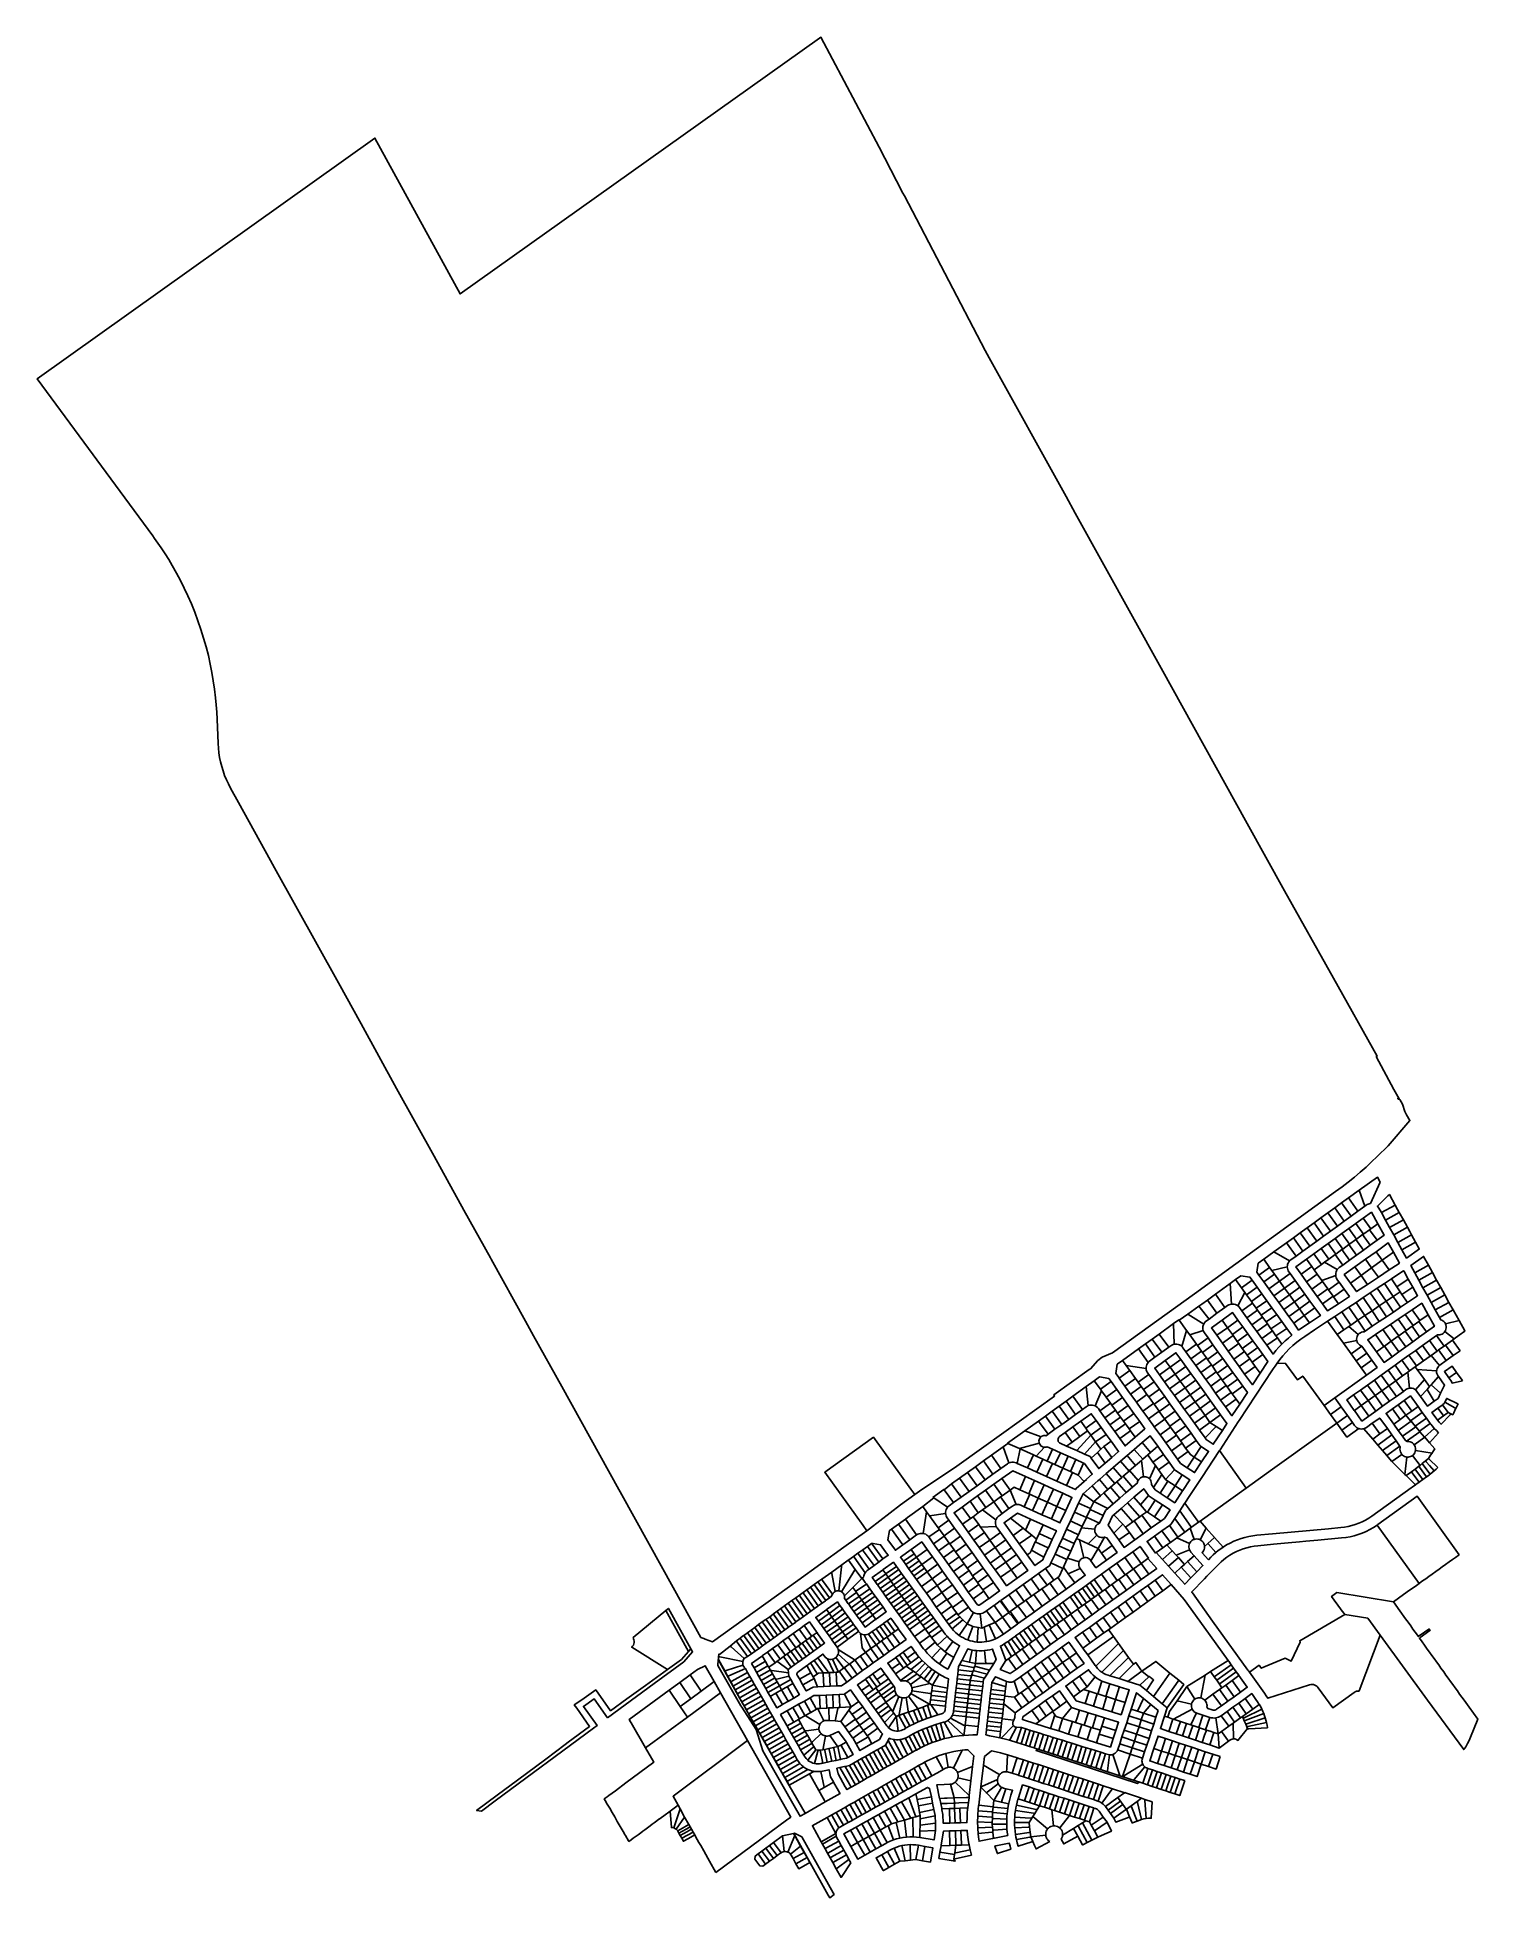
# Model space of a CAD drawing. Header units: metres. Extents: x 1641456 to 1644813, y 5693985 to 5698324.
import ezdxf

# ---------------------------------------------------------------- set-up
doc = ezdxf.new("R2010")
doc.units = ezdxf.units.M

msp = doc.modelspace()

# ---------------------------------------------------------------- linework, layer by layer
for points in [[(1643501, 5694925.6), (1643517.6, 5694937.5), (1643593.8, 5694988.1), (1643662.2, 5695037.1), (1643827, 5695155.3), (1643825.2, 5695157.8), (1643907.8, 5695217), (1643910.6, 5695219), (1643928.1, 5695238.4), (1643938, 5695245.6), (1643962, 5695256), (1644153.3, 5695393.7), (1644482.2, 5695631.9), (1644497.1, 5695642.9), (1644511.7, 5695654.2), (1644526, 5695665.9), (1644539.6, 5695677.4), (1644553, 5695689.2), (1644566.1, 5695701.2), (1644578.9, 5695713.5), (1644604.9, 5695739), (1644655.3, 5695797.4), (1644647.5, 5695811.3), (1644645.9, 5695814.1), (1644643.3, 5695818.9), (1644638, 5695835.5), (1644631.5, 5695846.7), (1644627.6, 5695847.6), (1644626.5, 5695849.4), (1644630.4, 5695848.5), (1644617.8, 5695870.2), (1644577, 5695946.7), (1644579.2, 5695947.9), (1644477.4, 5696129.5), (1644362.9, 5696333.6), (1644276, 5696490.6), (1644175.8, 5696671.5), (1644075.6, 5696852.4), (1643875.2, 5697214.2), (1643854, 5697252.5), (1643674.3, 5697575.6), (1643665.1, 5697593.4), (1643476.9, 5697953.8), (1643473.5, 5697960.3), (1643458.6, 5697988.9), (1643417.9, 5698066.8), (1643282.4, 5698323.5), (1643278.9, 5698321), (1642441.5, 5697725.2), (1642243, 5698088.2), (1641455.7, 5697527.4), (1641725, 5697161), (1641729.4, 5697154.9), (1641737.2, 5697144), (1641744.7, 5697132.9), (1641753.6, 5697119.3), (1641762.2, 5697105.5), (1641770.6, 5697091.6), (1641780.4, 5697074.2), (1641789.7, 5697056.6), (1641798.6, 5697038.8), (1641807, 5697020.7), (1641815, 5697002.4), (1641823, 5696982.8), (1641830.4, 5696962.9), (1641837.3, 5696942.8), (1641843.6, 5696922.6), (1641849.4, 5696902.1), (1641854.6, 5696881.6), (1641858.9, 5696862.1), (1641862.8, 5696842.6), (1641866.2, 5696822.9), (1641869, 5696803.2), (1641871.4, 5696783.4), (1641873, 5696766.8), (1641874.2, 5696750.1), (1641875.1, 5696733.3), (1641877.4, 5696676.9), (1641878.1, 5696666), (1641879.2, 5696655.2), (1641880.9, 5696644.4), (1641883.1, 5696633.7), (1641885.8, 5696623.2), (1641888.9, 5696612.8), (1641892.6, 5696602.5), (1641896.7, 5696592.4), (1641901.2, 5696582.5), (1641906.2, 5696572.8), (1641924.6, 5696539.2), (1641999.4, 5696404.1), (1642009.1, 5696386.6), (1642157.6, 5696118.5), (1642210.4, 5696023), (1642293.5, 5695872.7), (1642381, 5695714.4), (1642411.4, 5695659.2), (1642450.3, 5695588.8), (1642511.9, 5695477.3), (1642513.7, 5695474.1), (1642593.6, 5695329.6), (1642612.6, 5695295.6), (1642678.2, 5695177.7), (1642811.3, 5694937.8), (1642814.4, 5694932.3), (1642914.2, 5694752.5), (1643002.9, 5694592.5), (1643009.3, 5694590), (1643012.6, 5694588.7), (1643029.4, 5694582.3), (1643228.5, 5694725.6), (1643336.2, 5694803), (1643389.4, 5694841.2), (1643380.6, 5694853.4), (1643291.2, 5694977.7), (1643404.7, 5695059.4), (1643491.9, 5694938.2), (1643501, 5694925.6)], [(1643501, 5694925.6), (1643517.6, 5694937.5), (1643593.8, 5694988.1), (1643662.2, 5695037.1), (1643827, 5695155.3), (1643825.2, 5695157.8), (1643907.8, 5695217), (1643910.6, 5695219), (1643928.1, 5695238.4), (1643938, 5695245.6), (1643962, 5695256), (1644153.3, 5695393.7), (1644482.2, 5695631.9), (1644497.1, 5695642.9), (1644511.7, 5695654.2), (1644526, 5695665.9), (1644539.6, 5695677.4), (1644553, 5695689.2), (1644566.1, 5695701.2), (1644578.9, 5695713.5), (1644604.9, 5695739), (1644655.3, 5695797.4), (1644647.5, 5695811.3), (1644645.9, 5695814.1), (1644643.3, 5695818.9), (1644638, 5695835.5), (1644631.5, 5695846.7), (1644627.6, 5695847.6), (1644626.5, 5695849.4), (1644630.4, 5695848.5), (1644617.8, 5695870.2), (1644577, 5695946.7), (1644579.2, 5695947.9), (1644477.4, 5696129.5), (1644362.9, 5696333.6), (1644276, 5696490.6), (1644175.8, 5696671.5), (1644075.6, 5696852.4), (1643875.2, 5697214.2), (1643854, 5697252.5), (1643674.3, 5697575.6), (1643665.1, 5697593.4), (1643476.9, 5697953.8), (1643473.5, 5697960.3), (1643458.6, 5697988.9), (1643417.9, 5698066.8), (1643282.4, 5698323.5), (1643278.9, 5698321), (1642441.5, 5697725.2), (1642243, 5698088.2), (1641455.7, 5697527.4), (1641725, 5697161), (1641729.4, 5697154.9), (1641737.2, 5697144), (1641744.7, 5697132.9), (1641753.6, 5697119.3), (1641762.2, 5697105.5), (1641770.6, 5697091.6), (1641780.4, 5697074.2), (1641789.7, 5697056.6), (1641798.6, 5697038.8), (1641807, 5697020.7), (1641815, 5697002.4), (1641823, 5696982.8), (1641830.4, 5696962.9), (1641837.3, 5696942.8), (1641843.6, 5696922.6), (1641849.4, 5696902.1), (1641854.6, 5696881.6), (1641858.9, 5696862.1), (1641862.8, 5696842.6), (1641866.2, 5696822.9), (1641869, 5696803.2), (1641871.4, 5696783.4), (1641873, 5696766.8), (1641874.2, 5696750.1), (1641875.1, 5696733.3), (1641877.4, 5696676.9), (1641878.1, 5696666), (1641879.2, 5696655.2), (1641880.9, 5696644.4), (1641883.1, 5696633.7), (1641885.8, 5696623.2), (1641888.9, 5696612.8), (1641892.6, 5696602.5), (1641896.7, 5696592.4), (1641901.2, 5696582.5), (1641906.2, 5696572.8), (1641924.6, 5696539.2), (1641999.4, 5696404.1), (1642009.1, 5696386.6), (1642157.6, 5696118.5), (1642210.4, 5696023), (1642293.5, 5695872.7), (1642381, 5695714.4), (1642411.4, 5695659.2), (1642450.3, 5695588.8), (1642511.9, 5695477.3), (1642513.7, 5695474.1), (1642593.6, 5695329.6), (1642612.6, 5695295.6), (1642678.2, 5695177.7), (1642811.3, 5694937.8), (1642814.4, 5694932.3), (1642914.2, 5694752.5), (1643002.9, 5694592.5), (1643009.3, 5694590), (1643012.6, 5694588.7), (1643029.4, 5694582.3), (1643228.5, 5694725.6), (1643336.2, 5694803), (1643389.4, 5694841.2), (1643380.6, 5694853.4), (1643291.2, 5694977.7), (1643404.7, 5695059.4), (1643491.9, 5694938.2), (1643501, 5694925.6)], [(1643501, 5694925.6), (1643517.6, 5694937.5), (1643593.8, 5694988.1), (1643662.2, 5695037.1), (1643827, 5695155.3), (1643825.2, 5695157.8), (1643907.8, 5695217), (1643910.6, 5695219), (1643928.1, 5695238.4), (1643938, 5695245.6), (1643962, 5695256), (1644153.3, 5695393.7), (1644482.2, 5695631.9), (1644497.1, 5695642.9), (1644511.7, 5695654.2), (1644526, 5695665.9), (1644539.6, 5695677.4), (1644553, 5695689.2), (1644566.1, 5695701.2), (1644578.9, 5695713.5), (1644604.9, 5695739), (1644655.3, 5695797.4), (1644647.5, 5695811.3), (1644645.9, 5695814.1), (1644643.3, 5695818.9), (1644638, 5695835.5), (1644631.5, 5695846.7), (1644627.6, 5695847.6), (1644626.5, 5695849.4), (1644630.4, 5695848.5), (1644617.8, 5695870.2), (1644577, 5695946.7), (1644579.2, 5695947.9), (1644477.4, 5696129.5), (1644362.9, 5696333.6), (1644276, 5696490.6), (1644175.8, 5696671.5), (1644075.6, 5696852.4), (1643875.2, 5697214.2), (1643854, 5697252.5), (1643674.3, 5697575.6), (1643665.1, 5697593.4), (1643476.9, 5697953.8), (1643473.5, 5697960.3), (1643458.6, 5697988.9), (1643417.9, 5698066.8), (1643282.4, 5698323.5), (1643278.9, 5698321), (1642441.5, 5697725.2), (1642243, 5698088.2), (1641455.7, 5697527.4), (1641725, 5697161), (1641729.4, 5697154.9), (1641737.2, 5697144), (1641744.7, 5697132.9), (1641753.6, 5697119.3), (1641762.2, 5697105.5), (1641770.6, 5697091.6), (1641780.4, 5697074.2), (1641789.7, 5697056.6), (1641798.6, 5697038.8), (1641807, 5697020.7), (1641815, 5697002.4), (1641823, 5696982.8), (1641830.4, 5696962.9), (1641837.3, 5696942.8), (1641843.6, 5696922.6), (1641849.4, 5696902.1), (1641854.6, 5696881.6), (1641858.9, 5696862.1), (1641862.8, 5696842.6), (1641866.2, 5696822.9), (1641869, 5696803.2), (1641871.4, 5696783.4), (1641873, 5696766.8), (1641874.2, 5696750.1), (1641875.1, 5696733.3), (1641877.4, 5696676.9), (1641878.1, 5696666), (1641879.2, 5696655.2), (1641880.9, 5696644.4), (1641883.1, 5696633.7), (1641885.8, 5696623.2), (1641888.9, 5696612.8), (1641892.6, 5696602.5), (1641896.7, 5696592.4), (1641901.2, 5696582.5), (1641906.2, 5696572.8), (1641924.6, 5696539.2), (1641999.4, 5696404.1), (1642009.1, 5696386.6), (1642157.6, 5696118.5), (1642210.4, 5696023), (1642293.5, 5695872.7), (1642381, 5695714.4), (1642411.4, 5695659.2), (1642450.3, 5695588.8), (1642511.9, 5695477.3), (1642513.7, 5695474.1), (1642593.6, 5695329.6), (1642612.6, 5695295.6), (1642678.2, 5695177.7), (1642811.3, 5694937.8), (1642814.4, 5694932.3), (1642914.2, 5694752.5), (1643002.9, 5694592.5), (1643009.3, 5694590), (1643012.6, 5694588.7), (1643029.4, 5694582.3), (1643228.5, 5694725.6), (1643336.2, 5694803), (1643389.4, 5694841.2), (1643380.6, 5694853.4), (1643291.2, 5694977.7), (1643404.7, 5695059.4), (1643491.9, 5694938.2), (1643501, 5694925.6)], [(1643501, 5694925.6), (1643517.6, 5694937.5), (1643593.8, 5694988.1), (1643662.2, 5695037.1), (1643827, 5695155.3), (1643825.2, 5695157.8), (1643907.8, 5695217), (1643910.6, 5695219), (1643928.1, 5695238.4), (1643938, 5695245.6), (1643962, 5695256), (1644153.3, 5695393.7), (1644482.2, 5695631.9), (1644497.1, 5695642.9), (1644511.7, 5695654.2), (1644526, 5695665.9), (1644539.6, 5695677.4), (1644553, 5695689.2), (1644566.1, 5695701.2), (1644578.9, 5695713.5), (1644604.9, 5695739), (1644655.3, 5695797.4), (1644647.5, 5695811.3), (1644645.9, 5695814.1), (1644643.3, 5695818.9), (1644638, 5695835.5), (1644631.5, 5695846.7), (1644627.6, 5695847.6), (1644626.5, 5695849.4), (1644630.4, 5695848.5), (1644617.8, 5695870.2), (1644577, 5695946.7), (1644579.2, 5695947.9), (1644477.4, 5696129.5), (1644362.9, 5696333.6), (1644276, 5696490.6), (1644175.8, 5696671.5), (1644075.6, 5696852.4), (1643875.2, 5697214.2), (1643854, 5697252.5), (1643674.3, 5697575.6), (1643665.1, 5697593.4), (1643476.9, 5697953.8), (1643473.5, 5697960.3), (1643458.6, 5697988.9), (1643417.9, 5698066.8), (1643282.4, 5698323.5), (1643278.9, 5698321), (1642441.5, 5697725.2), (1642243, 5698088.2), (1641455.7, 5697527.4), (1641725, 5697161), (1641729.4, 5697154.9), (1641737.2, 5697144), (1641744.7, 5697132.9), (1641753.6, 5697119.3), (1641762.2, 5697105.5), (1641770.6, 5697091.6), (1641780.4, 5697074.2), (1641789.7, 5697056.6), (1641798.6, 5697038.8), (1641807, 5697020.7), (1641815, 5697002.4), (1641823, 5696982.8), (1641830.4, 5696962.9), (1641837.3, 5696942.8), (1641843.6, 5696922.6), (1641849.4, 5696902.1), (1641854.6, 5696881.6), (1641858.9, 5696862.1), (1641862.8, 5696842.6), (1641866.2, 5696822.9), (1641869, 5696803.2), (1641871.4, 5696783.4), (1641873, 5696766.8), (1641874.2, 5696750.1), (1641875.1, 5696733.3), (1641877.4, 5696676.9), (1641878.1, 5696666), (1641879.2, 5696655.2), (1641880.9, 5696644.4), (1641883.1, 5696633.7), (1641885.8, 5696623.2), (1641888.9, 5696612.8), (1641892.6, 5696602.5), (1641896.7, 5696592.4), (1641901.2, 5696582.5), (1641906.2, 5696572.8), (1641924.6, 5696539.2), (1641999.4, 5696404.1), (1642009.1, 5696386.6), (1642157.6, 5696118.5), (1642210.4, 5696023), (1642293.5, 5695872.7), (1642381, 5695714.4), (1642411.4, 5695659.2), (1642450.3, 5695588.8), (1642511.9, 5695477.3), (1642513.7, 5695474.1), (1642593.6, 5695329.6), (1642612.6, 5695295.6), (1642678.2, 5695177.7), (1642811.3, 5694937.8), (1642814.4, 5694932.3), (1642914.2, 5694752.5), (1643002.9, 5694592.5), (1643009.3, 5694590), (1643012.6, 5694588.7), (1643029.4, 5694582.3), (1643228.5, 5694725.6), (1643336.2, 5694803), (1643389.4, 5694841.2), (1643380.6, 5694853.4), (1643291.2, 5694977.7), (1643404.7, 5695059.4), (1643491.9, 5694938.2), (1643501, 5694925.6)], [(1643501, 5694925.6), (1643517.6, 5694937.5), (1643593.8, 5694988.1), (1643662.2, 5695037.1), (1643827, 5695155.3), (1643825.2, 5695157.8), (1643907.8, 5695217), (1643910.6, 5695219), (1643928.1, 5695238.4), (1643938, 5695245.6), (1643962, 5695256), (1644153.3, 5695393.7), (1644482.2, 5695631.9), (1644497.1, 5695642.9), (1644511.7, 5695654.2), (1644526, 5695665.9), (1644539.6, 5695677.4), (1644553, 5695689.2), (1644566.1, 5695701.2), (1644578.9, 5695713.5), (1644604.9, 5695739), (1644655.3, 5695797.4), (1644647.5, 5695811.3), (1644645.9, 5695814.1), (1644643.3, 5695818.9), (1644638, 5695835.5), (1644631.5, 5695846.7), (1644627.6, 5695847.6), (1644626.5, 5695849.4), (1644630.4, 5695848.5), (1644617.8, 5695870.2), (1644577, 5695946.7), (1644579.2, 5695947.9), (1644477.4, 5696129.5), (1644362.9, 5696333.6), (1644276, 5696490.6), (1644175.8, 5696671.5), (1644075.6, 5696852.4), (1643875.2, 5697214.2), (1643854, 5697252.5), (1643674.3, 5697575.6), (1643665.1, 5697593.4), (1643476.9, 5697953.8), (1643473.5, 5697960.3), (1643458.6, 5697988.9), (1643417.9, 5698066.8), (1643282.4, 5698323.5), (1643278.9, 5698321), (1642441.5, 5697725.2), (1642243, 5698088.2), (1641455.7, 5697527.4), (1641725, 5697161), (1641729.4, 5697154.9), (1641737.2, 5697144), (1641744.7, 5697132.9), (1641753.6, 5697119.3), (1641762.2, 5697105.5), (1641770.6, 5697091.6), (1641780.4, 5697074.2), (1641789.7, 5697056.6), (1641798.6, 5697038.8), (1641807, 5697020.7), (1641815, 5697002.4), (1641823, 5696982.8), (1641830.4, 5696962.9), (1641837.3, 5696942.8), (1641843.6, 5696922.6), (1641849.4, 5696902.1), (1641854.6, 5696881.6), (1641858.9, 5696862.1), (1641862.8, 5696842.6), (1641866.2, 5696822.9), (1641869, 5696803.2), (1641871.4, 5696783.4), (1641873, 5696766.8), (1641874.2, 5696750.1), (1641875.1, 5696733.3), (1641877.4, 5696676.9), (1641878.1, 5696666), (1641879.2, 5696655.2), (1641880.9, 5696644.4), (1641883.1, 5696633.7), (1641885.8, 5696623.2), (1641888.9, 5696612.8), (1641892.6, 5696602.5), (1641896.7, 5696592.4), (1641901.2, 5696582.5), (1641906.2, 5696572.8), (1641924.6, 5696539.2), (1641999.4, 5696404.1), (1642009.1, 5696386.6), (1642157.6, 5696118.5), (1642210.4, 5696023), (1642293.5, 5695872.7), (1642381, 5695714.4), (1642411.4, 5695659.2), (1642450.3, 5695588.8), (1642511.9, 5695477.3), (1642513.7, 5695474.1), (1642593.6, 5695329.6), (1642612.6, 5695295.6), (1642678.2, 5695177.7), (1642811.3, 5694937.8), (1642814.4, 5694932.3), (1642914.2, 5694752.5), (1643002.9, 5694592.5), (1643009.3, 5694590), (1643012.6, 5694588.7), (1643029.4, 5694582.3), (1643228.5, 5694725.6), (1643336.2, 5694803), (1643389.4, 5694841.2), (1643380.6, 5694853.4), (1643291.2, 5694977.7), (1643404.7, 5695059.4), (1643491.9, 5694938.2), (1643501, 5694925.6)], [(1643501, 5694925.6), (1643517.6, 5694937.5), (1643593.8, 5694988.1), (1643662.2, 5695037.1), (1643827, 5695155.3), (1643825.2, 5695157.8), (1643907.8, 5695217), (1643910.6, 5695219), (1643928.1, 5695238.4), (1643938, 5695245.6), (1643962, 5695256), (1644153.3, 5695393.7), (1644482.2, 5695631.9), (1644497.1, 5695642.9), (1644511.7, 5695654.2), (1644526, 5695665.9), (1644539.6, 5695677.4), (1644553, 5695689.2), (1644566.1, 5695701.2), (1644578.9, 5695713.5), (1644604.9, 5695739), (1644655.3, 5695797.4), (1644647.5, 5695811.3), (1644645.9, 5695814.1), (1644643.3, 5695818.9), (1644638, 5695835.5), (1644631.5, 5695846.7), (1644627.6, 5695847.6), (1644626.5, 5695849.4), (1644630.4, 5695848.5), (1644617.8, 5695870.2), (1644577, 5695946.7), (1644579.2, 5695947.9), (1644477.4, 5696129.5), (1644362.9, 5696333.6), (1644276, 5696490.6), (1644175.8, 5696671.5), (1644075.6, 5696852.4), (1643875.2, 5697214.2), (1643854, 5697252.5), (1643674.3, 5697575.6), (1643665.1, 5697593.4), (1643476.9, 5697953.8), (1643473.5, 5697960.3), (1643458.6, 5697988.9), (1643417.9, 5698066.8), (1643282.4, 5698323.5), (1643278.9, 5698321), (1642441.5, 5697725.2), (1642243, 5698088.2), (1641455.7, 5697527.4), (1641725, 5697161), (1641729.4, 5697154.9), (1641737.2, 5697144), (1641744.7, 5697132.9), (1641753.6, 5697119.3), (1641762.2, 5697105.5), (1641770.6, 5697091.6), (1641780.4, 5697074.2), (1641789.7, 5697056.6), (1641798.6, 5697038.8), (1641807, 5697020.7), (1641815, 5697002.4), (1641823, 5696982.8), (1641830.4, 5696962.9), (1641837.3, 5696942.8), (1641843.6, 5696922.6), (1641849.4, 5696902.1), (1641854.6, 5696881.6), (1641858.9, 5696862.1), (1641862.8, 5696842.6), (1641866.2, 5696822.9), (1641869, 5696803.2), (1641871.4, 5696783.4), (1641873, 5696766.8), (1641874.2, 5696750.1), (1641875.1, 5696733.3), (1641877.4, 5696676.9), (1641878.1, 5696666), (1641879.2, 5696655.2), (1641880.9, 5696644.4), (1641883.1, 5696633.7), (1641885.8, 5696623.2), (1641888.9, 5696612.8), (1641892.6, 5696602.5), (1641896.7, 5696592.4), (1641901.2, 5696582.5), (1641906.2, 5696572.8), (1641924.6, 5696539.2), (1641999.4, 5696404.1), (1642009.1, 5696386.6), (1642157.6, 5696118.5), (1642210.4, 5696023), (1642293.5, 5695872.7), (1642381, 5695714.4), (1642411.4, 5695659.2), (1642450.3, 5695588.8), (1642511.9, 5695477.3), (1642513.7, 5695474.1), (1642593.6, 5695329.6), (1642612.6, 5695295.6), (1642678.2, 5695177.7), (1642811.3, 5694937.8), (1642814.4, 5694932.3), (1642914.2, 5694752.5), (1643002.9, 5694592.5), (1643009.3, 5694590), (1643012.6, 5694588.7), (1643029.4, 5694582.3), (1643228.5, 5694725.6), (1643336.2, 5694803), (1643389.4, 5694841.2), (1643380.6, 5694853.4), (1643291.2, 5694977.7), (1643404.7, 5695059.4), (1643491.9, 5694938.2), (1643501, 5694925.6)], [(1643501, 5694925.6), (1643517.6, 5694937.5), (1643593.8, 5694988.1), (1643662.2, 5695037.1), (1643827, 5695155.3), (1643825.2, 5695157.8), (1643907.8, 5695217), (1643910.6, 5695219), (1643928.1, 5695238.4), (1643938, 5695245.6), (1643962, 5695256), (1644153.3, 5695393.7), (1644482.2, 5695631.9), (1644497.1, 5695642.9), (1644511.7, 5695654.2), (1644526, 5695665.9), (1644539.6, 5695677.4), (1644553, 5695689.2), (1644566.1, 5695701.2), (1644578.9, 5695713.5), (1644604.9, 5695739), (1644655.3, 5695797.4), (1644647.5, 5695811.3), (1644645.9, 5695814.1), (1644643.3, 5695818.9), (1644638, 5695835.5), (1644631.5, 5695846.7), (1644627.6, 5695847.6), (1644626.5, 5695849.4), (1644630.4, 5695848.5), (1644617.8, 5695870.2), (1644577, 5695946.7), (1644579.2, 5695947.9), (1644477.4, 5696129.5), (1644362.9, 5696333.6), (1644276, 5696490.6), (1644175.8, 5696671.5), (1644075.6, 5696852.4), (1643875.2, 5697214.2), (1643854, 5697252.5), (1643674.3, 5697575.6), (1643665.1, 5697593.4), (1643476.9, 5697953.8), (1643473.5, 5697960.3), (1643458.6, 5697988.9), (1643417.9, 5698066.8), (1643282.4, 5698323.5), (1643278.9, 5698321), (1642441.5, 5697725.2), (1642243, 5698088.2), (1641455.7, 5697527.4), (1641725, 5697161), (1641729.4, 5697154.9), (1641737.2, 5697144), (1641744.7, 5697132.9), (1641753.6, 5697119.3), (1641762.2, 5697105.5), (1641770.6, 5697091.6), (1641780.4, 5697074.2), (1641789.7, 5697056.6), (1641798.6, 5697038.8), (1641807, 5697020.7), (1641815, 5697002.4), (1641823, 5696982.8), (1641830.4, 5696962.9), (1641837.3, 5696942.8), (1641843.6, 5696922.6), (1641849.4, 5696902.1), (1641854.6, 5696881.6), (1641858.9, 5696862.1), (1641862.8, 5696842.6), (1641866.2, 5696822.9), (1641869, 5696803.2), (1641871.4, 5696783.4), (1641873, 5696766.8), (1641874.2, 5696750.1), (1641875.1, 5696733.3), (1641877.4, 5696676.9), (1641878.1, 5696666), (1641879.2, 5696655.2), (1641880.9, 5696644.4), (1641883.1, 5696633.7), (1641885.8, 5696623.2), (1641888.9, 5696612.8), (1641892.6, 5696602.5), (1641896.7, 5696592.4), (1641901.2, 5696582.5), (1641906.2, 5696572.8), (1641924.6, 5696539.2), (1641999.4, 5696404.1), (1642009.1, 5696386.6), (1642157.6, 5696118.5), (1642210.4, 5696023), (1642293.5, 5695872.7), (1642381, 5695714.4), (1642411.4, 5695659.2), (1642450.3, 5695588.8), (1642511.9, 5695477.3), (1642513.7, 5695474.1), (1642593.6, 5695329.6), (1642612.6, 5695295.6), (1642678.2, 5695177.7), (1642811.3, 5694937.8), (1642814.4, 5694932.3), (1642914.2, 5694752.5), (1643002.9, 5694592.5), (1643009.3, 5694590), (1643012.6, 5694588.7), (1643029.4, 5694582.3), (1643228.5, 5694725.6), (1643336.2, 5694803), (1643389.4, 5694841.2), (1643380.6, 5694853.4), (1643291.2, 5694977.7), (1643404.7, 5695059.4), (1643491.9, 5694938.2), (1643501, 5694925.6)], [(1643501, 5694925.6), (1643517.6, 5694937.5), (1643593.8, 5694988.1), (1643662.2, 5695037.1), (1643827, 5695155.3), (1643825.2, 5695157.8), (1643907.8, 5695217), (1643910.6, 5695219), (1643928.1, 5695238.4), (1643938, 5695245.6), (1643962, 5695256), (1644153.3, 5695393.7), (1644482.2, 5695631.9), (1644497.1, 5695642.9), (1644511.7, 5695654.2), (1644526, 5695665.9), (1644539.6, 5695677.4), (1644553, 5695689.2), (1644566.1, 5695701.2), (1644578.9, 5695713.5), (1644604.9, 5695739), (1644655.3, 5695797.4), (1644647.5, 5695811.3), (1644645.9, 5695814.1), (1644643.3, 5695818.9), (1644638, 5695835.5), (1644631.5, 5695846.7), (1644627.6, 5695847.6), (1644626.5, 5695849.4), (1644630.4, 5695848.5), (1644617.8, 5695870.2), (1644577, 5695946.7), (1644579.2, 5695947.9), (1644477.4, 5696129.5), (1644362.9, 5696333.6), (1644276, 5696490.6), (1644175.8, 5696671.5), (1644075.6, 5696852.4), (1643875.2, 5697214.2), (1643854, 5697252.5), (1643674.3, 5697575.6), (1643665.1, 5697593.4), (1643476.9, 5697953.8), (1643473.5, 5697960.3), (1643458.6, 5697988.9), (1643417.9, 5698066.8), (1643282.4, 5698323.5), (1643278.9, 5698321), (1642441.5, 5697725.2), (1642243, 5698088.2), (1641455.7, 5697527.4), (1641725, 5697161), (1641729.4, 5697154.9), (1641737.2, 5697144), (1641744.7, 5697132.9), (1641753.6, 5697119.3), (1641762.2, 5697105.5), (1641770.6, 5697091.6), (1641780.4, 5697074.2), (1641789.7, 5697056.6), (1641798.6, 5697038.8), (1641807, 5697020.7), (1641815, 5697002.4), (1641823, 5696982.8), (1641830.4, 5696962.9), (1641837.3, 5696942.8), (1641843.6, 5696922.6), (1641849.4, 5696902.1), (1641854.6, 5696881.6), (1641858.9, 5696862.1), (1641862.8, 5696842.6), (1641866.2, 5696822.9), (1641869, 5696803.2), (1641871.4, 5696783.4), (1641873, 5696766.8), (1641874.2, 5696750.1), (1641875.1, 5696733.3), (1641877.4, 5696676.9), (1641878.1, 5696666), (1641879.2, 5696655.2), (1641880.9, 5696644.4), (1641883.1, 5696633.7), (1641885.8, 5696623.2), (1641888.9, 5696612.8), (1641892.6, 5696602.5), (1641896.7, 5696592.4), (1641901.2, 5696582.5), (1641906.2, 5696572.8), (1641924.6, 5696539.2), (1641999.4, 5696404.1), (1642009.1, 5696386.6), (1642157.6, 5696118.5), (1642210.4, 5696023), (1642293.5, 5695872.7), (1642381, 5695714.4), (1642411.4, 5695659.2), (1642450.3, 5695588.8), (1642511.9, 5695477.3), (1642513.7, 5695474.1), (1642593.6, 5695329.6), (1642612.6, 5695295.6), (1642678.2, 5695177.7), (1642811.3, 5694937.8), (1642814.4, 5694932.3), (1642914.2, 5694752.5), (1643002.9, 5694592.5), (1643009.3, 5694590), (1643012.6, 5694588.7), (1643029.4, 5694582.3), (1643228.5, 5694725.6), (1643336.2, 5694803), (1643389.4, 5694841.2), (1643380.6, 5694853.4), (1643291.2, 5694977.7), (1643404.7, 5695059.4), (1643491.9, 5694938.2), (1643501, 5694925.6)], [(1643501, 5694925.6), (1643517.6, 5694937.5), (1643593.8, 5694988.1), (1643662.2, 5695037.1), (1643827, 5695155.3), (1643825.2, 5695157.8), (1643907.8, 5695217), (1643910.6, 5695219), (1643928.1, 5695238.4), (1643938, 5695245.6), (1643962, 5695256), (1644153.3, 5695393.7), (1644482.2, 5695631.9), (1644497.1, 5695642.9), (1644511.7, 5695654.2), (1644526, 5695665.9), (1644539.6, 5695677.4), (1644553, 5695689.2), (1644566.1, 5695701.2), (1644578.9, 5695713.5), (1644604.9, 5695739), (1644655.3, 5695797.4), (1644647.5, 5695811.3), (1644645.9, 5695814.1), (1644643.3, 5695818.9), (1644638, 5695835.5), (1644631.5, 5695846.7), (1644627.6, 5695847.6), (1644626.5, 5695849.4), (1644630.4, 5695848.5), (1644617.8, 5695870.2), (1644577, 5695946.7), (1644579.2, 5695947.9), (1644477.4, 5696129.5), (1644362.9, 5696333.6), (1644276, 5696490.6), (1644175.8, 5696671.5), (1644075.6, 5696852.4), (1643875.2, 5697214.2), (1643854, 5697252.5), (1643674.3, 5697575.6), (1643665.1, 5697593.4), (1643476.9, 5697953.8), (1643473.5, 5697960.3), (1643458.6, 5697988.9), (1643417.9, 5698066.8), (1643282.4, 5698323.5), (1643278.9, 5698321), (1642441.5, 5697725.2), (1642243, 5698088.2), (1641455.7, 5697527.4), (1641725, 5697161), (1641729.4, 5697154.9), (1641737.2, 5697144), (1641744.7, 5697132.9), (1641753.6, 5697119.3), (1641762.2, 5697105.5), (1641770.6, 5697091.6), (1641780.4, 5697074.2), (1641789.7, 5697056.6), (1641798.6, 5697038.8), (1641807, 5697020.7), (1641815, 5697002.4), (1641823, 5696982.8), (1641830.4, 5696962.9), (1641837.3, 5696942.8), (1641843.6, 5696922.6), (1641849.4, 5696902.1), (1641854.6, 5696881.6), (1641858.9, 5696862.1), (1641862.8, 5696842.6), (1641866.2, 5696822.9), (1641869, 5696803.2), (1641871.4, 5696783.4), (1641873, 5696766.8), (1641874.2, 5696750.1), (1641875.1, 5696733.3), (1641877.4, 5696676.9), (1641878.1, 5696666), (1641879.2, 5696655.2), (1641880.9, 5696644.4), (1641883.1, 5696633.7), (1641885.8, 5696623.2), (1641888.9, 5696612.8), (1641892.6, 5696602.5), (1641896.7, 5696592.4), (1641901.2, 5696582.5), (1641906.2, 5696572.8), (1641924.6, 5696539.2), (1641999.4, 5696404.1), (1642009.1, 5696386.6), (1642157.6, 5696118.5), (1642210.4, 5696023), (1642293.5, 5695872.7), (1642381, 5695714.4), (1642411.4, 5695659.2), (1642450.3, 5695588.8), (1642511.9, 5695477.3), (1642513.7, 5695474.1), (1642593.6, 5695329.6), (1642612.6, 5695295.6), (1642678.2, 5695177.7), (1642811.3, 5694937.8), (1642814.4, 5694932.3), (1642914.2, 5694752.5), (1643002.9, 5694592.5), (1643009.3, 5694590), (1643012.6, 5694588.7), (1643029.4, 5694582.3), (1643228.5, 5694725.6), (1643336.2, 5694803), (1643389.4, 5694841.2), (1643380.6, 5694853.4), (1643291.2, 5694977.7), (1643404.7, 5695059.4), (1643491.9, 5694938.2), (1643501, 5694925.6)], [(1643501, 5694925.6), (1643517.6, 5694937.5), (1643593.8, 5694988.1), (1643662.2, 5695037.1), (1643827, 5695155.3), (1643825.2, 5695157.8), (1643907.8, 5695217), (1643910.6, 5695219), (1643928.1, 5695238.4), (1643938, 5695245.6), (1643962, 5695256), (1644153.3, 5695393.7), (1644482.2, 5695631.9), (1644497.1, 5695642.9), (1644511.7, 5695654.2), (1644526, 5695665.9), (1644539.6, 5695677.4), (1644553, 5695689.2), (1644566.1, 5695701.2), (1644578.9, 5695713.5), (1644604.9, 5695739), (1644655.3, 5695797.4), (1644647.5, 5695811.3), (1644645.9, 5695814.1), (1644643.3, 5695818.9), (1644638, 5695835.5), (1644631.5, 5695846.7), (1644627.6, 5695847.6), (1644626.5, 5695849.4), (1644630.4, 5695848.5), (1644617.8, 5695870.2), (1644577, 5695946.7), (1644579.2, 5695947.9), (1644477.4, 5696129.5), (1644362.9, 5696333.6), (1644276, 5696490.6), (1644175.8, 5696671.5), (1644075.6, 5696852.4), (1643875.2, 5697214.2), (1643854, 5697252.5), (1643674.3, 5697575.6), (1643665.1, 5697593.4), (1643476.9, 5697953.8), (1643473.5, 5697960.3), (1643458.6, 5697988.9), (1643417.9, 5698066.8), (1643282.4, 5698323.5), (1643278.9, 5698321), (1642441.5, 5697725.2), (1642243, 5698088.2), (1641455.7, 5697527.4), (1641725, 5697161), (1641729.4, 5697154.9), (1641737.2, 5697144), (1641744.7, 5697132.9), (1641753.6, 5697119.3), (1641762.2, 5697105.5), (1641770.6, 5697091.6), (1641780.4, 5697074.2), (1641789.7, 5697056.6), (1641798.6, 5697038.8), (1641807, 5697020.7), (1641815, 5697002.4), (1641823, 5696982.8), (1641830.4, 5696962.9), (1641837.3, 5696942.8), (1641843.6, 5696922.6), (1641849.4, 5696902.1), (1641854.6, 5696881.6), (1641858.9, 5696862.1), (1641862.8, 5696842.6), (1641866.2, 5696822.9), (1641869, 5696803.2), (1641871.4, 5696783.4), (1641873, 5696766.8), (1641874.2, 5696750.1), (1641875.1, 5696733.3), (1641877.4, 5696676.9), (1641878.1, 5696666), (1641879.2, 5696655.2), (1641880.9, 5696644.4), (1641883.1, 5696633.7), (1641885.8, 5696623.2), (1641888.9, 5696612.8), (1641892.6, 5696602.5), (1641896.7, 5696592.4), (1641901.2, 5696582.5), (1641906.2, 5696572.8), (1641924.6, 5696539.2), (1641999.4, 5696404.1), (1642009.1, 5696386.6), (1642157.6, 5696118.5), (1642210.4, 5696023), (1642293.5, 5695872.7), (1642381, 5695714.4), (1642411.4, 5695659.2), (1642450.3, 5695588.8), (1642511.9, 5695477.3), (1642513.7, 5695474.1), (1642593.6, 5695329.6), (1642612.6, 5695295.6), (1642678.2, 5695177.7), (1642811.3, 5694937.8), (1642814.4, 5694932.3), (1642914.2, 5694752.5), (1643002.9, 5694592.5), (1643009.3, 5694590), (1643012.6, 5694588.7), (1643029.4, 5694582.3), (1643228.5, 5694725.6), (1643336.2, 5694803), (1643389.4, 5694841.2), (1643380.6, 5694853.4), (1643291.2, 5694977.7), (1643404.7, 5695059.4), (1643491.9, 5694938.2), (1643501, 5694925.6)], [(1643501, 5694925.6), (1643517.6, 5694937.5), (1643593.8, 5694988.1), (1643662.2, 5695037.1), (1643827, 5695155.3), (1643825.2, 5695157.8), (1643907.8, 5695217), (1643910.6, 5695219), (1643928.1, 5695238.4), (1643938, 5695245.6), (1643962, 5695256), (1644153.3, 5695393.7), (1644482.2, 5695631.9), (1644497.1, 5695642.9), (1644511.7, 5695654.2), (1644526, 5695665.9), (1644539.6, 5695677.4), (1644553, 5695689.2), (1644566.1, 5695701.2), (1644578.9, 5695713.5), (1644604.9, 5695739), (1644655.3, 5695797.4), (1644647.5, 5695811.3), (1644645.9, 5695814.1), (1644643.3, 5695818.9), (1644638, 5695835.5), (1644631.5, 5695846.7), (1644627.6, 5695847.6), (1644626.5, 5695849.4), (1644630.4, 5695848.5), (1644617.8, 5695870.2), (1644577, 5695946.7), (1644579.2, 5695947.9), (1644477.4, 5696129.5), (1644362.9, 5696333.6), (1644276, 5696490.6), (1644175.8, 5696671.5), (1644075.6, 5696852.4), (1643875.2, 5697214.2), (1643854, 5697252.5), (1643674.3, 5697575.6), (1643665.1, 5697593.4), (1643476.9, 5697953.8), (1643473.5, 5697960.3), (1643458.6, 5697988.9), (1643417.9, 5698066.8), (1643282.4, 5698323.5), (1643278.9, 5698321), (1642441.5, 5697725.2), (1642243, 5698088.2), (1641455.7, 5697527.4), (1641725, 5697161), (1641729.4, 5697154.9), (1641737.2, 5697144), (1641744.7, 5697132.9), (1641753.6, 5697119.3), (1641762.2, 5697105.5), (1641770.6, 5697091.6), (1641780.4, 5697074.2), (1641789.7, 5697056.6), (1641798.6, 5697038.8), (1641807, 5697020.7), (1641815, 5697002.4), (1641823, 5696982.8), (1641830.4, 5696962.9), (1641837.3, 5696942.8), (1641843.6, 5696922.6), (1641849.4, 5696902.1), (1641854.6, 5696881.6), (1641858.9, 5696862.1), (1641862.8, 5696842.6), (1641866.2, 5696822.9), (1641869, 5696803.2), (1641871.4, 5696783.4), (1641873, 5696766.8), (1641874.2, 5696750.1), (1641875.1, 5696733.3), (1641877.4, 5696676.9), (1641878.1, 5696666), (1641879.2, 5696655.2), (1641880.9, 5696644.4), (1641883.1, 5696633.7), (1641885.8, 5696623.2), (1641888.9, 5696612.8), (1641892.6, 5696602.5), (1641896.7, 5696592.4), (1641901.2, 5696582.5), (1641906.2, 5696572.8), (1641924.6, 5696539.2), (1641999.4, 5696404.1), (1642009.1, 5696386.6), (1642157.6, 5696118.5), (1642210.4, 5696023), (1642293.5, 5695872.7), (1642381, 5695714.4), (1642411.4, 5695659.2), (1642450.3, 5695588.8), (1642511.9, 5695477.3), (1642513.7, 5695474.1), (1642593.6, 5695329.6), (1642612.6, 5695295.6), (1642678.2, 5695177.7), (1642811.3, 5694937.8), (1642814.4, 5694932.3), (1642914.2, 5694752.5), (1643002.9, 5694592.5), (1643009.3, 5694590), (1643012.6, 5694588.7), (1643029.4, 5694582.3), (1643228.5, 5694725.6), (1643336.2, 5694803), (1643389.4, 5694841.2), (1643380.6, 5694853.4), (1643291.2, 5694977.7), (1643404.7, 5695059.4), (1643491.9, 5694938.2), (1643501, 5694925.6)], [(1643501, 5694925.6), (1643517.6, 5694937.5), (1643593.8, 5694988.1), (1643662.2, 5695037.1), (1643827, 5695155.3), (1643825.2, 5695157.8), (1643907.8, 5695217), (1643910.6, 5695219), (1643928.1, 5695238.4), (1643938, 5695245.6), (1643962, 5695256), (1644153.3, 5695393.7), (1644482.2, 5695631.9), (1644497.1, 5695642.9), (1644511.7, 5695654.2), (1644526, 5695665.9), (1644539.6, 5695677.4), (1644553, 5695689.2), (1644566.1, 5695701.2), (1644578.9, 5695713.5), (1644604.9, 5695739), (1644655.3, 5695797.4), (1644647.5, 5695811.3), (1644645.9, 5695814.1), (1644643.3, 5695818.9), (1644638, 5695835.5), (1644631.5, 5695846.7), (1644627.6, 5695847.6), (1644626.5, 5695849.4), (1644630.4, 5695848.5), (1644617.8, 5695870.2), (1644577, 5695946.7), (1644579.2, 5695947.9), (1644477.4, 5696129.5), (1644362.9, 5696333.6), (1644276, 5696490.6), (1644175.8, 5696671.5), (1644075.6, 5696852.4), (1643875.2, 5697214.2), (1643854, 5697252.5), (1643674.3, 5697575.6), (1643665.1, 5697593.4), (1643476.9, 5697953.8), (1643473.5, 5697960.3), (1643458.6, 5697988.9), (1643417.9, 5698066.8), (1643282.4, 5698323.5), (1643278.9, 5698321), (1642441.5, 5697725.2), (1642243, 5698088.2), (1641455.7, 5697527.4), (1641725, 5697161), (1641729.4, 5697154.9), (1641737.2, 5697144), (1641744.7, 5697132.9), (1641753.6, 5697119.3), (1641762.2, 5697105.5), (1641770.6, 5697091.6), (1641780.4, 5697074.2), (1641789.7, 5697056.6), (1641798.6, 5697038.8), (1641807, 5697020.7), (1641815, 5697002.4), (1641823, 5696982.8), (1641830.4, 5696962.9), (1641837.3, 5696942.8), (1641843.6, 5696922.6), (1641849.4, 5696902.1), (1641854.6, 5696881.6), (1641858.9, 5696862.1), (1641862.8, 5696842.6), (1641866.2, 5696822.9), (1641869, 5696803.2), (1641871.4, 5696783.4), (1641873, 5696766.8), (1641874.2, 5696750.1), (1641875.1, 5696733.3), (1641877.4, 5696676.9), (1641878.1, 5696666), (1641879.2, 5696655.2), (1641880.9, 5696644.4), (1641883.1, 5696633.7), (1641885.8, 5696623.2), (1641888.9, 5696612.8), (1641892.6, 5696602.5), (1641896.7, 5696592.4), (1641901.2, 5696582.5), (1641906.2, 5696572.8), (1641924.6, 5696539.2), (1641999.4, 5696404.1), (1642009.1, 5696386.6), (1642157.6, 5696118.5), (1642210.4, 5696023), (1642293.5, 5695872.7), (1642381, 5695714.4), (1642411.4, 5695659.2), (1642450.3, 5695588.8), (1642511.9, 5695477.3), (1642513.7, 5695474.1), (1642593.6, 5695329.6), (1642612.6, 5695295.6), (1642678.2, 5695177.7), (1642811.3, 5694937.8), (1642814.4, 5694932.3), (1642914.2, 5694752.5), (1643002.9, 5694592.5), (1643009.3, 5694590), (1643012.6, 5694588.7), (1643029.4, 5694582.3), (1643228.5, 5694725.6), (1643336.2, 5694803), (1643389.4, 5694841.2), (1643380.6, 5694853.4), (1643291.2, 5694977.7), (1643404.7, 5695059.4), (1643491.9, 5694938.2), (1643501, 5694925.6)], [(1643501, 5694925.6), (1643517.6, 5694937.5), (1643593.8, 5694988.1), (1643662.2, 5695037.1), (1643827, 5695155.3), (1643825.2, 5695157.8), (1643907.8, 5695217), (1643910.6, 5695219), (1643928.1, 5695238.4), (1643938, 5695245.6), (1643962, 5695256), (1644153.3, 5695393.7), (1644482.2, 5695631.9), (1644497.1, 5695642.9), (1644511.7, 5695654.2), (1644526, 5695665.9), (1644539.6, 5695677.4), (1644553, 5695689.2), (1644566.1, 5695701.2), (1644578.9, 5695713.5), (1644604.9, 5695739), (1644655.3, 5695797.4), (1644647.5, 5695811.3), (1644645.9, 5695814.1), (1644643.3, 5695818.9), (1644638, 5695835.5), (1644631.5, 5695846.7), (1644627.6, 5695847.6), (1644626.5, 5695849.4), (1644630.4, 5695848.5), (1644617.8, 5695870.2), (1644577, 5695946.7), (1644579.2, 5695947.9), (1644477.4, 5696129.5), (1644362.9, 5696333.6), (1644276, 5696490.6), (1644175.8, 5696671.5), (1644075.6, 5696852.4), (1643875.2, 5697214.2), (1643854, 5697252.5), (1643674.3, 5697575.6), (1643665.1, 5697593.4), (1643476.9, 5697953.8), (1643473.5, 5697960.3), (1643458.6, 5697988.9), (1643417.9, 5698066.8), (1643282.4, 5698323.5), (1643278.9, 5698321), (1642441.5, 5697725.2), (1642243, 5698088.2), (1641455.7, 5697527.4), (1641725, 5697161), (1641729.4, 5697154.9), (1641737.2, 5697144), (1641744.7, 5697132.9), (1641753.6, 5697119.3), (1641762.2, 5697105.5), (1641770.6, 5697091.6), (1641780.4, 5697074.2), (1641789.7, 5697056.6), (1641798.6, 5697038.8), (1641807, 5697020.7), (1641815, 5697002.4), (1641823, 5696982.8), (1641830.4, 5696962.9), (1641837.3, 5696942.8), (1641843.6, 5696922.6), (1641849.4, 5696902.1), (1641854.6, 5696881.6), (1641858.9, 5696862.1), (1641862.8, 5696842.6), (1641866.2, 5696822.9), (1641869, 5696803.2), (1641871.4, 5696783.4), (1641873, 5696766.8), (1641874.2, 5696750.1), (1641875.1, 5696733.3), (1641877.4, 5696676.9), (1641878.1, 5696666), (1641879.2, 5696655.2), (1641880.9, 5696644.4), (1641883.1, 5696633.7), (1641885.8, 5696623.2), (1641888.9, 5696612.8), (1641892.6, 5696602.5), (1641896.7, 5696592.4), (1641901.2, 5696582.5), (1641906.2, 5696572.8), (1641924.6, 5696539.2), (1641999.4, 5696404.1), (1642009.1, 5696386.6), (1642157.6, 5696118.5), (1642210.4, 5696023), (1642293.5, 5695872.7), (1642381, 5695714.4), (1642411.4, 5695659.2), (1642450.3, 5695588.8), (1642511.9, 5695477.3), (1642513.7, 5695474.1), (1642593.6, 5695329.6), (1642612.6, 5695295.6), (1642678.2, 5695177.7), (1642811.3, 5694937.8), (1642814.4, 5694932.3), (1642914.2, 5694752.5), (1643002.9, 5694592.5), (1643009.3, 5694590), (1643012.6, 5694588.7), (1643029.4, 5694582.3), (1643228.5, 5694725.6), (1643336.2, 5694803), (1643389.4, 5694841.2), (1643380.6, 5694853.4), (1643291.2, 5694977.7), (1643404.7, 5695059.4), (1643491.9, 5694938.2), (1643501, 5694925.6)], [(1643501, 5694925.6), (1643517.6, 5694937.5), (1643593.8, 5694988.1), (1643662.2, 5695037.1), (1643827, 5695155.3), (1643825.2, 5695157.8), (1643907.8, 5695217), (1643910.6, 5695219), (1643928.1, 5695238.4), (1643938, 5695245.6), (1643962, 5695256), (1644153.3, 5695393.7), (1644482.2, 5695631.9), (1644497.1, 5695642.9), (1644511.7, 5695654.2), (1644526, 5695665.9), (1644539.6, 5695677.4), (1644553, 5695689.2), (1644566.1, 5695701.2), (1644578.9, 5695713.5), (1644604.9, 5695739), (1644655.3, 5695797.4), (1644647.5, 5695811.3), (1644645.9, 5695814.1), (1644643.3, 5695818.9), (1644638, 5695835.5), (1644631.5, 5695846.7), (1644627.6, 5695847.6), (1644626.5, 5695849.4), (1644630.4, 5695848.5), (1644617.8, 5695870.2), (1644577, 5695946.7), (1644579.2, 5695947.9), (1644477.4, 5696129.5), (1644362.9, 5696333.6), (1644276, 5696490.6), (1644175.8, 5696671.5), (1644075.6, 5696852.4), (1643875.2, 5697214.2), (1643854, 5697252.5), (1643674.3, 5697575.6), (1643665.1, 5697593.4), (1643476.9, 5697953.8), (1643473.5, 5697960.3), (1643458.6, 5697988.9), (1643417.9, 5698066.8), (1643282.4, 5698323.5), (1643278.9, 5698321), (1642441.5, 5697725.2), (1642243, 5698088.2), (1641455.7, 5697527.4), (1641725, 5697161), (1641729.4, 5697154.9), (1641737.2, 5697144), (1641744.7, 5697132.9), (1641753.6, 5697119.3), (1641762.2, 5697105.5), (1641770.6, 5697091.6), (1641780.4, 5697074.2), (1641789.7, 5697056.6), (1641798.6, 5697038.8), (1641807, 5697020.7), (1641815, 5697002.4), (1641823, 5696982.8), (1641830.4, 5696962.9), (1641837.3, 5696942.8), (1641843.6, 5696922.6), (1641849.4, 5696902.1), (1641854.6, 5696881.6), (1641858.9, 5696862.1), (1641862.8, 5696842.6), (1641866.2, 5696822.9), (1641869, 5696803.2), (1641871.4, 5696783.4), (1641873, 5696766.8), (1641874.2, 5696750.1), (1641875.1, 5696733.3), (1641877.4, 5696676.9), (1641878.1, 5696666), (1641879.2, 5696655.2), (1641880.9, 5696644.4), (1641883.1, 5696633.7), (1641885.8, 5696623.2), (1641888.9, 5696612.8), (1641892.6, 5696602.5), (1641896.7, 5696592.4), (1641901.2, 5696582.5), (1641906.2, 5696572.8), (1641924.6, 5696539.2), (1641999.4, 5696404.1), (1642009.1, 5696386.6), (1642157.6, 5696118.5), (1642210.4, 5696023), (1642293.5, 5695872.7), (1642381, 5695714.4), (1642411.4, 5695659.2), (1642450.3, 5695588.8), (1642511.9, 5695477.3), (1642513.7, 5695474.1), (1642593.6, 5695329.6), (1642612.6, 5695295.6), (1642678.2, 5695177.7), (1642811.3, 5694937.8), (1642814.4, 5694932.3), (1642914.2, 5694752.5), (1643002.9, 5694592.5), (1643009.3, 5694590), (1643012.6, 5694588.7), (1643029.4, 5694582.3), (1643228.5, 5694725.6), (1643336.2, 5694803), (1643389.4, 5694841.2), (1643380.6, 5694853.4), (1643291.2, 5694977.7), (1643404.7, 5695059.4), (1643491.9, 5694938.2), (1643501, 5694925.6)], [(1643501, 5694925.6), (1643517.6, 5694937.5), (1643593.8, 5694988.1), (1643662.2, 5695037.1), (1643827, 5695155.3), (1643825.2, 5695157.8), (1643907.8, 5695217), (1643910.6, 5695219), (1643928.1, 5695238.4), (1643938, 5695245.6), (1643962, 5695256), (1644153.3, 5695393.7), (1644482.2, 5695631.9), (1644497.1, 5695642.9), (1644511.7, 5695654.2), (1644526, 5695665.9), (1644539.6, 5695677.4), (1644553, 5695689.2), (1644566.1, 5695701.2), (1644578.9, 5695713.5), (1644604.9, 5695739), (1644655.3, 5695797.4), (1644647.5, 5695811.3), (1644645.9, 5695814.1), (1644643.3, 5695818.9), (1644638, 5695835.5), (1644631.5, 5695846.7), (1644627.6, 5695847.6), (1644626.5, 5695849.4), (1644630.4, 5695848.5), (1644617.8, 5695870.2), (1644577, 5695946.7), (1644579.2, 5695947.9), (1644477.4, 5696129.5), (1644362.9, 5696333.6), (1644276, 5696490.6), (1644175.8, 5696671.5), (1644075.6, 5696852.4), (1643875.2, 5697214.2), (1643854, 5697252.5), (1643674.3, 5697575.6), (1643665.1, 5697593.4), (1643476.9, 5697953.8), (1643473.5, 5697960.3), (1643458.6, 5697988.9), (1643417.9, 5698066.8), (1643282.4, 5698323.5), (1643278.9, 5698321), (1642441.5, 5697725.2), (1642243, 5698088.2), (1641455.7, 5697527.4), (1641725, 5697161), (1641729.4, 5697154.9), (1641737.2, 5697144), (1641744.7, 5697132.9), (1641753.6, 5697119.3), (1641762.2, 5697105.5), (1641770.6, 5697091.6), (1641780.4, 5697074.2), (1641789.7, 5697056.6), (1641798.6, 5697038.8), (1641807, 5697020.7), (1641815, 5697002.4), (1641823, 5696982.8), (1641830.4, 5696962.9), (1641837.3, 5696942.8), (1641843.6, 5696922.6), (1641849.4, 5696902.1), (1641854.6, 5696881.6), (1641858.9, 5696862.1), (1641862.8, 5696842.6), (1641866.2, 5696822.9), (1641869, 5696803.2), (1641871.4, 5696783.4), (1641873, 5696766.8), (1641874.2, 5696750.1), (1641875.1, 5696733.3), (1641877.4, 5696676.9), (1641878.1, 5696666), (1641879.2, 5696655.2), (1641880.9, 5696644.4), (1641883.1, 5696633.7), (1641885.8, 5696623.2), (1641888.9, 5696612.8), (1641892.6, 5696602.5), (1641896.7, 5696592.4), (1641901.2, 5696582.5), (1641906.2, 5696572.8), (1641924.6, 5696539.2), (1641999.4, 5696404.1), (1642009.1, 5696386.6), (1642157.6, 5696118.5), (1642210.4, 5696023), (1642293.5, 5695872.7), (1642381, 5695714.4), (1642411.4, 5695659.2), (1642450.3, 5695588.8), (1642511.9, 5695477.3), (1642513.7, 5695474.1), (1642593.6, 5695329.6), (1642612.6, 5695295.6), (1642678.2, 5695177.7), (1642811.3, 5694937.8), (1642814.4, 5694932.3), (1642914.2, 5694752.5), (1643002.9, 5694592.5), (1643009.3, 5694590), (1643012.6, 5694588.7), (1643029.4, 5694582.3), (1643228.5, 5694725.6), (1643336.2, 5694803), (1643389.4, 5694841.2), (1643380.6, 5694853.4), (1643291.2, 5694977.7), (1643404.7, 5695059.4), (1643491.9, 5694938.2), (1643501, 5694925.6)], [(1643501, 5694925.6), (1643517.6, 5694937.5), (1643593.8, 5694988.1), (1643662.2, 5695037.1), (1643827, 5695155.3), (1643825.2, 5695157.8), (1643907.8, 5695217), (1643910.6, 5695219), (1643928.1, 5695238.4), (1643938, 5695245.6), (1643962, 5695256), (1644153.3, 5695393.7), (1644482.2, 5695631.9), (1644497.1, 5695642.9), (1644511.7, 5695654.2), (1644526, 5695665.9), (1644539.6, 5695677.4), (1644553, 5695689.2), (1644566.1, 5695701.2), (1644578.9, 5695713.5), (1644604.9, 5695739), (1644655.3, 5695797.4), (1644647.5, 5695811.3), (1644645.9, 5695814.1), (1644643.3, 5695818.9), (1644638, 5695835.5), (1644631.5, 5695846.7), (1644627.6, 5695847.6), (1644626.5, 5695849.4), (1644630.4, 5695848.5), (1644617.8, 5695870.2), (1644577, 5695946.7), (1644579.2, 5695947.9), (1644477.4, 5696129.5), (1644362.9, 5696333.6), (1644276, 5696490.6), (1644175.8, 5696671.5), (1644075.6, 5696852.4), (1643875.2, 5697214.2), (1643854, 5697252.5), (1643674.3, 5697575.6), (1643665.1, 5697593.4), (1643476.9, 5697953.8), (1643473.5, 5697960.3), (1643458.6, 5697988.9), (1643417.9, 5698066.8), (1643282.4, 5698323.5), (1643278.9, 5698321), (1642441.5, 5697725.2), (1642243, 5698088.2), (1641455.7, 5697527.4), (1641725, 5697161), (1641729.4, 5697154.9), (1641737.2, 5697144), (1641744.7, 5697132.9), (1641753.6, 5697119.3), (1641762.2, 5697105.5), (1641770.6, 5697091.6), (1641780.4, 5697074.2), (1641789.7, 5697056.6), (1641798.6, 5697038.8), (1641807, 5697020.7), (1641815, 5697002.4), (1641823, 5696982.8), (1641830.4, 5696962.9), (1641837.3, 5696942.8), (1641843.6, 5696922.6), (1641849.4, 5696902.1), (1641854.6, 5696881.6), (1641858.9, 5696862.1), (1641862.8, 5696842.6), (1641866.2, 5696822.9), (1641869, 5696803.2), (1641871.4, 5696783.4), (1641873, 5696766.8), (1641874.2, 5696750.1), (1641875.1, 5696733.3), (1641877.4, 5696676.9), (1641878.1, 5696666), (1641879.2, 5696655.2), (1641880.9, 5696644.4), (1641883.1, 5696633.7), (1641885.8, 5696623.2), (1641888.9, 5696612.8), (1641892.6, 5696602.5), (1641896.7, 5696592.4), (1641901.2, 5696582.5), (1641906.2, 5696572.8), (1641924.6, 5696539.2), (1641999.4, 5696404.1), (1642009.1, 5696386.6), (1642157.6, 5696118.5), (1642210.4, 5696023), (1642293.5, 5695872.7), (1642381, 5695714.4), (1642411.4, 5695659.2), (1642450.3, 5695588.8), (1642511.9, 5695477.3), (1642513.7, 5695474.1), (1642593.6, 5695329.6), (1642612.6, 5695295.6), (1642678.2, 5695177.7), (1642811.3, 5694937.8), (1642814.4, 5694932.3), (1642914.2, 5694752.5), (1643002.9, 5694592.5), (1643009.3, 5694590), (1643012.6, 5694588.7), (1643029.4, 5694582.3), (1643228.5, 5694725.6), (1643336.2, 5694803), (1643389.4, 5694841.2), (1643380.6, 5694853.4), (1643291.2, 5694977.7), (1643404.7, 5695059.4), (1643491.9, 5694938.2), (1643501, 5694925.6)], [(1643501, 5694925.6), (1643517.6, 5694937.5), (1643593.8, 5694988.1), (1643662.2, 5695037.1), (1643827, 5695155.3), (1643825.2, 5695157.8), (1643907.8, 5695217), (1643910.6, 5695219), (1643928.1, 5695238.4), (1643938, 5695245.6), (1643962, 5695256), (1644153.3, 5695393.7), (1644482.2, 5695631.9), (1644497.1, 5695642.9), (1644511.7, 5695654.2), (1644526, 5695665.9), (1644539.6, 5695677.4), (1644553, 5695689.2), (1644566.1, 5695701.2), (1644578.9, 5695713.5), (1644604.9, 5695739), (1644655.3, 5695797.4), (1644647.5, 5695811.3), (1644645.9, 5695814.1), (1644643.3, 5695818.9), (1644638, 5695835.5), (1644631.5, 5695846.7), (1644627.6, 5695847.6), (1644626.5, 5695849.4), (1644630.4, 5695848.5), (1644617.8, 5695870.2), (1644577, 5695946.7), (1644579.2, 5695947.9), (1644477.4, 5696129.5), (1644362.9, 5696333.6), (1644276, 5696490.6), (1644175.8, 5696671.5), (1644075.6, 5696852.4), (1643875.2, 5697214.2), (1643854, 5697252.5), (1643674.3, 5697575.6), (1643665.1, 5697593.4), (1643476.9, 5697953.8), (1643473.5, 5697960.3), (1643458.6, 5697988.9), (1643417.9, 5698066.8), (1643282.4, 5698323.5), (1643278.9, 5698321), (1642441.5, 5697725.2), (1642243, 5698088.2), (1641455.7, 5697527.4), (1641725, 5697161), (1641729.4, 5697154.9), (1641737.2, 5697144), (1641744.7, 5697132.9), (1641753.6, 5697119.3), (1641762.2, 5697105.5), (1641770.6, 5697091.6), (1641780.4, 5697074.2), (1641789.7, 5697056.6), (1641798.6, 5697038.8), (1641807, 5697020.7), (1641815, 5697002.4), (1641823, 5696982.8), (1641830.4, 5696962.9), (1641837.3, 5696942.8), (1641843.6, 5696922.6), (1641849.4, 5696902.1), (1641854.6, 5696881.6), (1641858.9, 5696862.1), (1641862.8, 5696842.6), (1641866.2, 5696822.9), (1641869, 5696803.2), (1641871.4, 5696783.4), (1641873, 5696766.8), (1641874.2, 5696750.1), (1641875.1, 5696733.3), (1641877.4, 5696676.9), (1641878.1, 5696666), (1641879.2, 5696655.2), (1641880.9, 5696644.4), (1641883.1, 5696633.7), (1641885.8, 5696623.2), (1641888.9, 5696612.8), (1641892.6, 5696602.5), (1641896.7, 5696592.4), (1641901.2, 5696582.5), (1641906.2, 5696572.8), (1641924.6, 5696539.2), (1641999.4, 5696404.1), (1642009.1, 5696386.6), (1642157.6, 5696118.5), (1642210.4, 5696023), (1642293.5, 5695872.7), (1642381, 5695714.4), (1642411.4, 5695659.2), (1642450.3, 5695588.8), (1642511.9, 5695477.3), (1642513.7, 5695474.1), (1642593.6, 5695329.6), (1642612.6, 5695295.6), (1642678.2, 5695177.7), (1642811.3, 5694937.8), (1642814.4, 5694932.3), (1642914.2, 5694752.5), (1643002.9, 5694592.5), (1643009.3, 5694590), (1643012.6, 5694588.7), (1643029.4, 5694582.3), (1643228.5, 5694725.6), (1643336.2, 5694803), (1643389.4, 5694841.2), (1643380.6, 5694853.4), (1643291.2, 5694977.7), (1643404.7, 5695059.4), (1643491.9, 5694938.2), (1643501, 5694925.6)], [(1643501, 5694925.6), (1643517.6, 5694937.5), (1643593.8, 5694988.1), (1643662.2, 5695037.1), (1643827, 5695155.3), (1643825.2, 5695157.8), (1643907.8, 5695217), (1643910.6, 5695219), (1643928.1, 5695238.4), (1643938, 5695245.6), (1643962, 5695256), (1644153.3, 5695393.7), (1644482.2, 5695631.9), (1644497.1, 5695642.9), (1644511.7, 5695654.2), (1644526, 5695665.9), (1644539.6, 5695677.4), (1644553, 5695689.2), (1644566.1, 5695701.2), (1644578.9, 5695713.5), (1644604.9, 5695739), (1644655.3, 5695797.4), (1644647.5, 5695811.3), (1644645.9, 5695814.1), (1644643.3, 5695818.9), (1644638, 5695835.5), (1644631.5, 5695846.7), (1644627.6, 5695847.6), (1644626.5, 5695849.4), (1644630.4, 5695848.5), (1644617.8, 5695870.2), (1644577, 5695946.7), (1644579.2, 5695947.9), (1644477.4, 5696129.5), (1644362.9, 5696333.6), (1644276, 5696490.6), (1644175.8, 5696671.5), (1644075.6, 5696852.4), (1643875.2, 5697214.2), (1643854, 5697252.5), (1643674.3, 5697575.6), (1643665.1, 5697593.4), (1643476.9, 5697953.8), (1643473.5, 5697960.3), (1643458.6, 5697988.9), (1643417.9, 5698066.8), (1643282.4, 5698323.5), (1643278.9, 5698321), (1642441.5, 5697725.2), (1642243, 5698088.2), (1641455.7, 5697527.4), (1641725, 5697161), (1641729.4, 5697154.9), (1641737.2, 5697144), (1641744.7, 5697132.9), (1641753.6, 5697119.3), (1641762.2, 5697105.5), (1641770.6, 5697091.6), (1641780.4, 5697074.2), (1641789.7, 5697056.6), (1641798.6, 5697038.8), (1641807, 5697020.7), (1641815, 5697002.4), (1641823, 5696982.8), (1641830.4, 5696962.9), (1641837.3, 5696942.8), (1641843.6, 5696922.6), (1641849.4, 5696902.1), (1641854.6, 5696881.6), (1641858.9, 5696862.1), (1641862.8, 5696842.6), (1641866.2, 5696822.9), (1641869, 5696803.2), (1641871.4, 5696783.4), (1641873, 5696766.8), (1641874.2, 5696750.1), (1641875.1, 5696733.3), (1641877.4, 5696676.9), (1641878.1, 5696666), (1641879.2, 5696655.2), (1641880.9, 5696644.4), (1641883.1, 5696633.7), (1641885.8, 5696623.2), (1641888.9, 5696612.8), (1641892.6, 5696602.5), (1641896.7, 5696592.4), (1641901.2, 5696582.5), (1641906.2, 5696572.8), (1641924.6, 5696539.2), (1641999.4, 5696404.1), (1642009.1, 5696386.6), (1642157.6, 5696118.5), (1642210.4, 5696023), (1642293.5, 5695872.7), (1642381, 5695714.4), (1642411.4, 5695659.2), (1642450.3, 5695588.8), (1642511.9, 5695477.3), (1642513.7, 5695474.1), (1642593.6, 5695329.6), (1642612.6, 5695295.6), (1642678.2, 5695177.7), (1642811.3, 5694937.8), (1642814.4, 5694932.3), (1642914.2, 5694752.5), (1643002.9, 5694592.5), (1643009.3, 5694590), (1643012.6, 5694588.7), (1643029.4, 5694582.3), (1643228.5, 5694725.6), (1643336.2, 5694803), (1643389.4, 5694841.2), (1643380.6, 5694853.4), (1643291.2, 5694977.7), (1643404.7, 5695059.4), (1643491.9, 5694938.2), (1643501, 5694925.6)], [(1643501, 5694925.6), (1643517.6, 5694937.5), (1643593.8, 5694988.1), (1643662.2, 5695037.1), (1643827, 5695155.3), (1643825.2, 5695157.8), (1643907.8, 5695217), (1643910.6, 5695219), (1643928.1, 5695238.4), (1643938, 5695245.6), (1643962, 5695256), (1644153.3, 5695393.7), (1644482.2, 5695631.9), (1644497.1, 5695642.9), (1644511.7, 5695654.2), (1644526, 5695665.9), (1644539.6, 5695677.4), (1644553, 5695689.2), (1644566.1, 5695701.2), (1644578.9, 5695713.5), (1644604.9, 5695739), (1644655.3, 5695797.4), (1644647.5, 5695811.3), (1644645.9, 5695814.1), (1644643.3, 5695818.9), (1644638, 5695835.5), (1644631.5, 5695846.7), (1644627.6, 5695847.6), (1644626.5, 5695849.4), (1644630.4, 5695848.5), (1644617.8, 5695870.2), (1644577, 5695946.7), (1644579.2, 5695947.9), (1644477.4, 5696129.5), (1644362.9, 5696333.6), (1644276, 5696490.6), (1644175.8, 5696671.5), (1644075.6, 5696852.4), (1643875.2, 5697214.2), (1643854, 5697252.5), (1643674.3, 5697575.6), (1643665.1, 5697593.4), (1643476.9, 5697953.8), (1643473.5, 5697960.3), (1643458.6, 5697988.9), (1643417.9, 5698066.8), (1643282.4, 5698323.5), (1643278.9, 5698321), (1642441.5, 5697725.2), (1642243, 5698088.2), (1641455.7, 5697527.4), (1641725, 5697161), (1641729.4, 5697154.9), (1641737.2, 5697144), (1641744.7, 5697132.9), (1641753.6, 5697119.3), (1641762.2, 5697105.5), (1641770.6, 5697091.6), (1641780.4, 5697074.2), (1641789.7, 5697056.6), (1641798.6, 5697038.8), (1641807, 5697020.7), (1641815, 5697002.4), (1641823, 5696982.8), (1641830.4, 5696962.9), (1641837.3, 5696942.8), (1641843.6, 5696922.6), (1641849.4, 5696902.1), (1641854.6, 5696881.6), (1641858.9, 5696862.1), (1641862.8, 5696842.6), (1641866.2, 5696822.9), (1641869, 5696803.2), (1641871.4, 5696783.4), (1641873, 5696766.8), (1641874.2, 5696750.1), (1641875.1, 5696733.3), (1641877.4, 5696676.9), (1641878.1, 5696666), (1641879.2, 5696655.2), (1641880.9, 5696644.4), (1641883.1, 5696633.7), (1641885.8, 5696623.2), (1641888.9, 5696612.8), (1641892.6, 5696602.5), (1641896.7, 5696592.4), (1641901.2, 5696582.5), (1641906.2, 5696572.8), (1641924.6, 5696539.2), (1641999.4, 5696404.1), (1642009.1, 5696386.6), (1642157.6, 5696118.5), (1642210.4, 5696023), (1642293.5, 5695872.7), (1642381, 5695714.4), (1642411.4, 5695659.2), (1642450.3, 5695588.8), (1642511.9, 5695477.3), (1642513.7, 5695474.1), (1642593.6, 5695329.6), (1642612.6, 5695295.6), (1642678.2, 5695177.7), (1642811.3, 5694937.8), (1642814.4, 5694932.3), (1642914.2, 5694752.5), (1643002.9, 5694592.5), (1643009.3, 5694590), (1643012.6, 5694588.7), (1643029.4, 5694582.3), (1643228.5, 5694725.6), (1643336.2, 5694803), (1643389.4, 5694841.2), (1643380.6, 5694853.4), (1643291.2, 5694977.7), (1643404.7, 5695059.4), (1643491.9, 5694938.2), (1643501, 5694925.6)], [(1643501, 5694925.6), (1643517.6, 5694937.5), (1643593.8, 5694988.1), (1643662.2, 5695037.1), (1643827, 5695155.3), (1643825.2, 5695157.8), (1643907.8, 5695217), (1643910.6, 5695219), (1643928.1, 5695238.4), (1643938, 5695245.6), (1643962, 5695256), (1644153.3, 5695393.7), (1644482.2, 5695631.9), (1644497.1, 5695642.9), (1644511.7, 5695654.2), (1644526, 5695665.9), (1644539.6, 5695677.4), (1644553, 5695689.2), (1644566.1, 5695701.2), (1644578.9, 5695713.5), (1644604.9, 5695739), (1644655.3, 5695797.4), (1644647.5, 5695811.3), (1644645.9, 5695814.1), (1644643.3, 5695818.9), (1644638, 5695835.5), (1644631.5, 5695846.7), (1644627.6, 5695847.6), (1644626.5, 5695849.4), (1644630.4, 5695848.5), (1644617.8, 5695870.2), (1644577, 5695946.7), (1644579.2, 5695947.9), (1644477.4, 5696129.5), (1644362.9, 5696333.6), (1644276, 5696490.6), (1644175.8, 5696671.5), (1644075.6, 5696852.4), (1643875.2, 5697214.2), (1643854, 5697252.5), (1643674.3, 5697575.6), (1643665.1, 5697593.4), (1643476.9, 5697953.8), (1643473.5, 5697960.3), (1643458.6, 5697988.9), (1643417.9, 5698066.8), (1643282.4, 5698323.5), (1643278.9, 5698321), (1642441.5, 5697725.2), (1642243, 5698088.2), (1641455.7, 5697527.4), (1641725, 5697161), (1641729.4, 5697154.9), (1641737.2, 5697144), (1641744.7, 5697132.9), (1641753.6, 5697119.3), (1641762.2, 5697105.5), (1641770.6, 5697091.6), (1641780.4, 5697074.2), (1641789.7, 5697056.6), (1641798.6, 5697038.8), (1641807, 5697020.7), (1641815, 5697002.4), (1641823, 5696982.8), (1641830.4, 5696962.9), (1641837.3, 5696942.8), (1641843.6, 5696922.6), (1641849.4, 5696902.1), (1641854.6, 5696881.6), (1641858.9, 5696862.1), (1641862.8, 5696842.6), (1641866.2, 5696822.9), (1641869, 5696803.2), (1641871.4, 5696783.4), (1641873, 5696766.8), (1641874.2, 5696750.1), (1641875.1, 5696733.3), (1641877.4, 5696676.9), (1641878.1, 5696666), (1641879.2, 5696655.2), (1641880.9, 5696644.4), (1641883.1, 5696633.7), (1641885.8, 5696623.2), (1641888.9, 5696612.8), (1641892.6, 5696602.5), (1641896.7, 5696592.4), (1641901.2, 5696582.5), (1641906.2, 5696572.8), (1641924.6, 5696539.2), (1641999.4, 5696404.1), (1642009.1, 5696386.6), (1642157.6, 5696118.5), (1642210.4, 5696023), (1642293.5, 5695872.7), (1642381, 5695714.4), (1642411.4, 5695659.2), (1642450.3, 5695588.8), (1642511.9, 5695477.3), (1642513.7, 5695474.1), (1642593.6, 5695329.6), (1642612.6, 5695295.6), (1642678.2, 5695177.7), (1642811.3, 5694937.8), (1642814.4, 5694932.3), (1642914.2, 5694752.5), (1643002.9, 5694592.5), (1643009.3, 5694590), (1643012.6, 5694588.7), (1643029.4, 5694582.3), (1643228.5, 5694725.6), (1643336.2, 5694803), (1643389.4, 5694841.2), (1643380.6, 5694853.4), (1643291.2, 5694977.7), (1643404.7, 5695059.4), (1643491.9, 5694938.2), (1643501, 5694925.6)], [(1643501, 5694925.6), (1643517.6, 5694937.5), (1643593.8, 5694988.1), (1643662.2, 5695037.1), (1643827, 5695155.3), (1643825.2, 5695157.8), (1643907.8, 5695217), (1643910.6, 5695219), (1643928.1, 5695238.4), (1643938, 5695245.6), (1643962, 5695256), (1644153.3, 5695393.7), (1644482.2, 5695631.9), (1644497.1, 5695642.9), (1644511.7, 5695654.2), (1644526, 5695665.9), (1644539.6, 5695677.4), (1644553, 5695689.2), (1644566.1, 5695701.2), (1644578.9, 5695713.5), (1644604.9, 5695739), (1644655.3, 5695797.4), (1644647.5, 5695811.3), (1644645.9, 5695814.1), (1644643.3, 5695818.9), (1644638, 5695835.5), (1644631.5, 5695846.7), (1644627.6, 5695847.6), (1644626.5, 5695849.4), (1644630.4, 5695848.5), (1644617.8, 5695870.2), (1644577, 5695946.7), (1644579.2, 5695947.9), (1644477.4, 5696129.5), (1644362.9, 5696333.6), (1644276, 5696490.6), (1644175.8, 5696671.5), (1644075.6, 5696852.4), (1643875.2, 5697214.2), (1643854, 5697252.5), (1643674.3, 5697575.6), (1643665.1, 5697593.4), (1643476.9, 5697953.8), (1643473.5, 5697960.3), (1643458.6, 5697988.9), (1643417.9, 5698066.8), (1643282.4, 5698323.5), (1643278.9, 5698321), (1642441.5, 5697725.2), (1642243, 5698088.2), (1641455.7, 5697527.4), (1641725, 5697161), (1641729.4, 5697154.9), (1641737.2, 5697144), (1641744.7, 5697132.9), (1641753.6, 5697119.3), (1641762.2, 5697105.5), (1641770.6, 5697091.6), (1641780.4, 5697074.2), (1641789.7, 5697056.6), (1641798.6, 5697038.8), (1641807, 5697020.7), (1641815, 5697002.4), (1641823, 5696982.8), (1641830.4, 5696962.9), (1641837.3, 5696942.8), (1641843.6, 5696922.6), (1641849.4, 5696902.1), (1641854.6, 5696881.6), (1641858.9, 5696862.1), (1641862.8, 5696842.6), (1641866.2, 5696822.9), (1641869, 5696803.2), (1641871.4, 5696783.4), (1641873, 5696766.8), (1641874.2, 5696750.1), (1641875.1, 5696733.3), (1641877.4, 5696676.9), (1641878.1, 5696666), (1641879.2, 5696655.2), (1641880.9, 5696644.4), (1641883.1, 5696633.7), (1641885.8, 5696623.2), (1641888.9, 5696612.8), (1641892.6, 5696602.5), (1641896.7, 5696592.4), (1641901.2, 5696582.5), (1641906.2, 5696572.8), (1641924.6, 5696539.2), (1641999.4, 5696404.1), (1642009.1, 5696386.6), (1642157.6, 5696118.5), (1642210.4, 5696023), (1642293.5, 5695872.7), (1642381, 5695714.4), (1642411.4, 5695659.2), (1642450.3, 5695588.8), (1642511.9, 5695477.3), (1642513.7, 5695474.1), (1642593.6, 5695329.6), (1642612.6, 5695295.6), (1642678.2, 5695177.7), (1642811.3, 5694937.8), (1642814.4, 5694932.3), (1642914.2, 5694752.5), (1643002.9, 5694592.5), (1643009.3, 5694590), (1643012.6, 5694588.7), (1643029.4, 5694582.3), (1643228.5, 5694725.6), (1643336.2, 5694803), (1643389.4, 5694841.2), (1643380.6, 5694853.4), (1643291.2, 5694977.7), (1643404.7, 5695059.4), (1643491.9, 5694938.2), (1643501, 5694925.6)], [(1643501, 5694925.6), (1643517.6, 5694937.5), (1643593.8, 5694988.1), (1643662.2, 5695037.1), (1643827, 5695155.3), (1643825.2, 5695157.8), (1643907.8, 5695217), (1643910.6, 5695219), (1643928.1, 5695238.4), (1643938, 5695245.6), (1643962, 5695256), (1644153.3, 5695393.7), (1644482.2, 5695631.9), (1644497.1, 5695642.9), (1644511.7, 5695654.2), (1644526, 5695665.9), (1644539.6, 5695677.4), (1644553, 5695689.2), (1644566.1, 5695701.2), (1644578.9, 5695713.5), (1644604.9, 5695739), (1644655.3, 5695797.4), (1644647.5, 5695811.3), (1644645.9, 5695814.1), (1644643.3, 5695818.9), (1644638, 5695835.5), (1644631.5, 5695846.7), (1644627.6, 5695847.6), (1644626.5, 5695849.4), (1644630.4, 5695848.5), (1644617.8, 5695870.2), (1644577, 5695946.7), (1644579.2, 5695947.9), (1644477.4, 5696129.5), (1644362.9, 5696333.6), (1644276, 5696490.6), (1644175.8, 5696671.5), (1644075.6, 5696852.4), (1643875.2, 5697214.2), (1643854, 5697252.5), (1643674.3, 5697575.6), (1643665.1, 5697593.4), (1643476.9, 5697953.8), (1643473.5, 5697960.3), (1643458.6, 5697988.9), (1643417.9, 5698066.8), (1643282.4, 5698323.5), (1643278.9, 5698321), (1642441.5, 5697725.2), (1642243, 5698088.2), (1641455.7, 5697527.4), (1641725, 5697161), (1641729.4, 5697154.9), (1641737.2, 5697144), (1641744.7, 5697132.9), (1641753.6, 5697119.3), (1641762.2, 5697105.5), (1641770.6, 5697091.6), (1641780.4, 5697074.2), (1641789.7, 5697056.6), (1641798.6, 5697038.8), (1641807, 5697020.7), (1641815, 5697002.4), (1641823, 5696982.8), (1641830.4, 5696962.9), (1641837.3, 5696942.8), (1641843.6, 5696922.6), (1641849.4, 5696902.1), (1641854.6, 5696881.6), (1641858.9, 5696862.1), (1641862.8, 5696842.6), (1641866.2, 5696822.9), (1641869, 5696803.2), (1641871.4, 5696783.4), (1641873, 5696766.8), (1641874.2, 5696750.1), (1641875.1, 5696733.3), (1641877.4, 5696676.9), (1641878.1, 5696666), (1641879.2, 5696655.2), (1641880.9, 5696644.4), (1641883.1, 5696633.7), (1641885.8, 5696623.2), (1641888.9, 5696612.8), (1641892.6, 5696602.5), (1641896.7, 5696592.4), (1641901.2, 5696582.5), (1641906.2, 5696572.8), (1641924.6, 5696539.2), (1641999.4, 5696404.1), (1642009.1, 5696386.6), (1642157.6, 5696118.5), (1642210.4, 5696023), (1642293.5, 5695872.7), (1642381, 5695714.4), (1642411.4, 5695659.2), (1642450.3, 5695588.8), (1642511.9, 5695477.3), (1642513.7, 5695474.1), (1642593.6, 5695329.6), (1642612.6, 5695295.6), (1642678.2, 5695177.7), (1642811.3, 5694937.8), (1642814.4, 5694932.3), (1642914.2, 5694752.5), (1643002.9, 5694592.5), (1643009.3, 5694590), (1643012.6, 5694588.7), (1643029.4, 5694582.3), (1643228.5, 5694725.6), (1643336.2, 5694803), (1643389.4, 5694841.2), (1643380.6, 5694853.4), (1643291.2, 5694977.7), (1643404.7, 5695059.4), (1643491.9, 5694938.2), (1643501, 5694925.6)], [(1643501, 5694925.6), (1643517.6, 5694937.5), (1643593.8, 5694988.1), (1643662.2, 5695037.1), (1643827, 5695155.3), (1643825.2, 5695157.8), (1643907.8, 5695217), (1643910.6, 5695219), (1643928.1, 5695238.4), (1643938, 5695245.6), (1643962, 5695256), (1644153.3, 5695393.7), (1644482.2, 5695631.9), (1644497.1, 5695642.9), (1644511.7, 5695654.2), (1644526, 5695665.9), (1644539.6, 5695677.4), (1644553, 5695689.2), (1644566.1, 5695701.2), (1644578.9, 5695713.5), (1644604.9, 5695739), (1644655.3, 5695797.4), (1644647.5, 5695811.3), (1644645.9, 5695814.1), (1644643.3, 5695818.9), (1644638, 5695835.5), (1644631.5, 5695846.7), (1644627.6, 5695847.6), (1644626.5, 5695849.4), (1644630.4, 5695848.5), (1644617.8, 5695870.2), (1644577, 5695946.7), (1644579.2, 5695947.9), (1644477.4, 5696129.5), (1644362.9, 5696333.6), (1644276, 5696490.6), (1644175.8, 5696671.5), (1644075.6, 5696852.4), (1643875.2, 5697214.2), (1643854, 5697252.5), (1643674.3, 5697575.6), (1643665.1, 5697593.4), (1643476.9, 5697953.8), (1643473.5, 5697960.3), (1643458.6, 5697988.9), (1643417.9, 5698066.8), (1643282.4, 5698323.5), (1643278.9, 5698321), (1642441.5, 5697725.2), (1642243, 5698088.2), (1641455.7, 5697527.4), (1641725, 5697161), (1641729.4, 5697154.9), (1641737.2, 5697144), (1641744.7, 5697132.9), (1641753.6, 5697119.3), (1641762.2, 5697105.5), (1641770.6, 5697091.6), (1641780.4, 5697074.2), (1641789.7, 5697056.6), (1641798.6, 5697038.8), (1641807, 5697020.7), (1641815, 5697002.4), (1641823, 5696982.8), (1641830.4, 5696962.9), (1641837.3, 5696942.8), (1641843.6, 5696922.6), (1641849.4, 5696902.1), (1641854.6, 5696881.6), (1641858.9, 5696862.1), (1641862.8, 5696842.6), (1641866.2, 5696822.9), (1641869, 5696803.2), (1641871.4, 5696783.4), (1641873, 5696766.8), (1641874.2, 5696750.1), (1641875.1, 5696733.3), (1641877.4, 5696676.9), (1641878.1, 5696666), (1641879.2, 5696655.2), (1641880.9, 5696644.4), (1641883.1, 5696633.7), (1641885.8, 5696623.2), (1641888.9, 5696612.8), (1641892.6, 5696602.5), (1641896.7, 5696592.4), (1641901.2, 5696582.5), (1641906.2, 5696572.8), (1641924.6, 5696539.2), (1641999.4, 5696404.1), (1642009.1, 5696386.6), (1642157.6, 5696118.5), (1642210.4, 5696023), (1642293.5, 5695872.7), (1642381, 5695714.4), (1642411.4, 5695659.2), (1642450.3, 5695588.8), (1642511.9, 5695477.3), (1642513.7, 5695474.1), (1642593.6, 5695329.6), (1642612.6, 5695295.6), (1642678.2, 5695177.7), (1642811.3, 5694937.8), (1642814.4, 5694932.3), (1642914.2, 5694752.5), (1643002.9, 5694592.5), (1643009.3, 5694590), (1643012.6, 5694588.7), (1643029.4, 5694582.3), (1643228.5, 5694725.6), (1643336.2, 5694803), (1643389.4, 5694841.2), (1643380.6, 5694853.4), (1643291.2, 5694977.7), (1643404.7, 5695059.4), (1643491.9, 5694938.2), (1643501, 5694925.6)], [(1643501, 5694925.6), (1643517.6, 5694937.5), (1643593.8, 5694988.1), (1643662.2, 5695037.1), (1643827, 5695155.3), (1643825.2, 5695157.8), (1643907.8, 5695217), (1643910.6, 5695219), (1643928.1, 5695238.4), (1643938, 5695245.6), (1643962, 5695256), (1644153.3, 5695393.7), (1644482.2, 5695631.9), (1644497.1, 5695642.9), (1644511.7, 5695654.2), (1644526, 5695665.9), (1644539.6, 5695677.4), (1644553, 5695689.2), (1644566.1, 5695701.2), (1644578.9, 5695713.5), (1644604.9, 5695739), (1644655.3, 5695797.4), (1644647.5, 5695811.3), (1644645.9, 5695814.1), (1644643.3, 5695818.9), (1644638, 5695835.5), (1644631.5, 5695846.7), (1644627.6, 5695847.6), (1644626.5, 5695849.4), (1644630.4, 5695848.5), (1644617.8, 5695870.2), (1644577, 5695946.7), (1644579.2, 5695947.9), (1644477.4, 5696129.5), (1644362.9, 5696333.6), (1644276, 5696490.6), (1644175.8, 5696671.5), (1644075.6, 5696852.4), (1643875.2, 5697214.2), (1643854, 5697252.5), (1643674.3, 5697575.6), (1643665.1, 5697593.4), (1643476.9, 5697953.8), (1643473.5, 5697960.3), (1643458.6, 5697988.9), (1643417.9, 5698066.8), (1643282.4, 5698323.5), (1643278.9, 5698321), (1642441.5, 5697725.2), (1642243, 5698088.2), (1641455.7, 5697527.4), (1641725, 5697161), (1641729.4, 5697154.9), (1641737.2, 5697144), (1641744.7, 5697132.9), (1641753.6, 5697119.3), (1641762.2, 5697105.5), (1641770.6, 5697091.6), (1641780.4, 5697074.2), (1641789.7, 5697056.6), (1641798.6, 5697038.8), (1641807, 5697020.7), (1641815, 5697002.4), (1641823, 5696982.8), (1641830.4, 5696962.9), (1641837.3, 5696942.8), (1641843.6, 5696922.6), (1641849.4, 5696902.1), (1641854.6, 5696881.6), (1641858.9, 5696862.1), (1641862.8, 5696842.6), (1641866.2, 5696822.9), (1641869, 5696803.2), (1641871.4, 5696783.4), (1641873, 5696766.8), (1641874.2, 5696750.1), (1641875.1, 5696733.3), (1641877.4, 5696676.9), (1641878.1, 5696666), (1641879.2, 5696655.2), (1641880.9, 5696644.4), (1641883.1, 5696633.7), (1641885.8, 5696623.2), (1641888.9, 5696612.8), (1641892.6, 5696602.5), (1641896.7, 5696592.4), (1641901.2, 5696582.5), (1641906.2, 5696572.8), (1641924.6, 5696539.2), (1641999.4, 5696404.1), (1642009.1, 5696386.6), (1642157.6, 5696118.5), (1642210.4, 5696023), (1642293.5, 5695872.7), (1642381, 5695714.4), (1642411.4, 5695659.2), (1642450.3, 5695588.8), (1642511.9, 5695477.3), (1642513.7, 5695474.1), (1642593.6, 5695329.6), (1642612.6, 5695295.6), (1642678.2, 5695177.7), (1642811.3, 5694937.8), (1642814.4, 5694932.3), (1642914.2, 5694752.5), (1643002.9, 5694592.5), (1643009.3, 5694590), (1643012.6, 5694588.7), (1643029.4, 5694582.3), (1643228.5, 5694725.6), (1643336.2, 5694803), (1643389.4, 5694841.2), (1643380.6, 5694853.4), (1643291.2, 5694977.7), (1643404.7, 5695059.4), (1643491.9, 5694938.2), (1643501, 5694925.6)], [(1643501, 5694925.6), (1643517.6, 5694937.5), (1643593.8, 5694988.1), (1643662.2, 5695037.1), (1643827, 5695155.3), (1643825.2, 5695157.8), (1643907.8, 5695217), (1643910.6, 5695219), (1643928.1, 5695238.4), (1643938, 5695245.6), (1643962, 5695256), (1644153.3, 5695393.7), (1644482.2, 5695631.9), (1644497.1, 5695642.9), (1644511.7, 5695654.2), (1644526, 5695665.9), (1644539.6, 5695677.4), (1644553, 5695689.2), (1644566.1, 5695701.2), (1644578.9, 5695713.5), (1644604.9, 5695739), (1644655.3, 5695797.4), (1644647.5, 5695811.3), (1644645.9, 5695814.1), (1644643.3, 5695818.9), (1644638, 5695835.5), (1644631.5, 5695846.7), (1644627.6, 5695847.6), (1644626.5, 5695849.4), (1644630.4, 5695848.5), (1644617.8, 5695870.2), (1644577, 5695946.7), (1644579.2, 5695947.9), (1644477.4, 5696129.5), (1644362.9, 5696333.6), (1644276, 5696490.6), (1644175.8, 5696671.5), (1644075.6, 5696852.4), (1643875.2, 5697214.2), (1643854, 5697252.5), (1643674.3, 5697575.6), (1643665.1, 5697593.4), (1643476.9, 5697953.8), (1643473.5, 5697960.3), (1643458.6, 5697988.9), (1643417.9, 5698066.8), (1643282.4, 5698323.5), (1643278.9, 5698321), (1642441.5, 5697725.2), (1642243, 5698088.2), (1641455.7, 5697527.4), (1641725, 5697161), (1641729.4, 5697154.9), (1641737.2, 5697144), (1641744.7, 5697132.9), (1641753.6, 5697119.3), (1641762.2, 5697105.5), (1641770.6, 5697091.6), (1641780.4, 5697074.2), (1641789.7, 5697056.6), (1641798.6, 5697038.8), (1641807, 5697020.7), (1641815, 5697002.4), (1641823, 5696982.8), (1641830.4, 5696962.9), (1641837.3, 5696942.8), (1641843.6, 5696922.6), (1641849.4, 5696902.1), (1641854.6, 5696881.6), (1641858.9, 5696862.1), (1641862.8, 5696842.6), (1641866.2, 5696822.9), (1641869, 5696803.2), (1641871.4, 5696783.4), (1641873, 5696766.8), (1641874.2, 5696750.1), (1641875.1, 5696733.3), (1641877.4, 5696676.9), (1641878.1, 5696666), (1641879.2, 5696655.2), (1641880.9, 5696644.4), (1641883.1, 5696633.7), (1641885.8, 5696623.2), (1641888.9, 5696612.8), (1641892.6, 5696602.5), (1641896.7, 5696592.4), (1641901.2, 5696582.5), (1641906.2, 5696572.8), (1641924.6, 5696539.2), (1641999.4, 5696404.1), (1642009.1, 5696386.6), (1642157.6, 5696118.5), (1642210.4, 5696023), (1642293.5, 5695872.7), (1642381, 5695714.4), (1642411.4, 5695659.2), (1642450.3, 5695588.8), (1642511.9, 5695477.3), (1642513.7, 5695474.1), (1642593.6, 5695329.6), (1642612.6, 5695295.6), (1642678.2, 5695177.7), (1642811.3, 5694937.8), (1642814.4, 5694932.3), (1642914.2, 5694752.5), (1643002.9, 5694592.5), (1643009.3, 5694590), (1643012.6, 5694588.7), (1643029.4, 5694582.3), (1643228.5, 5694725.6), (1643336.2, 5694803), (1643389.4, 5694841.2), (1643380.6, 5694853.4), (1643291.2, 5694977.7), (1643404.7, 5695059.4), (1643491.9, 5694938.2), (1643501, 5694925.6)], [(1643501, 5694925.6), (1643517.6, 5694937.5), (1643593.8, 5694988.1), (1643662.2, 5695037.1), (1643827, 5695155.3), (1643825.2, 5695157.8), (1643907.8, 5695217), (1643910.6, 5695219), (1643928.1, 5695238.4), (1643938, 5695245.6), (1643962, 5695256), (1644153.3, 5695393.7), (1644482.2, 5695631.9), (1644497.1, 5695642.9), (1644511.7, 5695654.2), (1644526, 5695665.9), (1644539.6, 5695677.4), (1644553, 5695689.2), (1644566.1, 5695701.2), (1644578.9, 5695713.5), (1644604.9, 5695739), (1644655.3, 5695797.4), (1644647.5, 5695811.3), (1644645.9, 5695814.1), (1644643.3, 5695818.9), (1644638, 5695835.5), (1644631.5, 5695846.7), (1644627.6, 5695847.6), (1644626.5, 5695849.4), (1644630.4, 5695848.5), (1644617.8, 5695870.2), (1644577, 5695946.7), (1644579.2, 5695947.9), (1644477.4, 5696129.5), (1644362.9, 5696333.6), (1644276, 5696490.6), (1644175.8, 5696671.5), (1644075.6, 5696852.4), (1643875.2, 5697214.2), (1643854, 5697252.5), (1643674.3, 5697575.6), (1643665.1, 5697593.4), (1643476.9, 5697953.8), (1643473.5, 5697960.3), (1643458.6, 5697988.9), (1643417.9, 5698066.8), (1643282.4, 5698323.5), (1643278.9, 5698321), (1642441.5, 5697725.2), (1642243, 5698088.2), (1641455.7, 5697527.4), (1641725, 5697161), (1641729.4, 5697154.9), (1641737.2, 5697144), (1641744.7, 5697132.9), (1641753.6, 5697119.3), (1641762.2, 5697105.5), (1641770.6, 5697091.6), (1641780.4, 5697074.2), (1641789.7, 5697056.6), (1641798.6, 5697038.8), (1641807, 5697020.7), (1641815, 5697002.4), (1641823, 5696982.8), (1641830.4, 5696962.9), (1641837.3, 5696942.8), (1641843.6, 5696922.6), (1641849.4, 5696902.1), (1641854.6, 5696881.6), (1641858.9, 5696862.1), (1641862.8, 5696842.6), (1641866.2, 5696822.9), (1641869, 5696803.2), (1641871.4, 5696783.4), (1641873, 5696766.8), (1641874.2, 5696750.1), (1641875.1, 5696733.3), (1641877.4, 5696676.9), (1641878.1, 5696666), (1641879.2, 5696655.2), (1641880.9, 5696644.4), (1641883.1, 5696633.7), (1641885.8, 5696623.2), (1641888.9, 5696612.8), (1641892.6, 5696602.5), (1641896.7, 5696592.4), (1641901.2, 5696582.5), (1641906.2, 5696572.8), (1641924.6, 5696539.2), (1641999.4, 5696404.1), (1642009.1, 5696386.6), (1642157.6, 5696118.5), (1642210.4, 5696023), (1642293.5, 5695872.7), (1642381, 5695714.4), (1642411.4, 5695659.2), (1642450.3, 5695588.8), (1642511.9, 5695477.3), (1642513.7, 5695474.1), (1642593.6, 5695329.6), (1642612.6, 5695295.6), (1642678.2, 5695177.7), (1642811.3, 5694937.8), (1642814.4, 5694932.3), (1642914.2, 5694752.5), (1643002.9, 5694592.5), (1643009.3, 5694590), (1643012.6, 5694588.7), (1643029.4, 5694582.3), (1643228.5, 5694725.6), (1643336.2, 5694803), (1643389.4, 5694841.2), (1643380.6, 5694853.4), (1643291.2, 5694977.7), (1643404.7, 5695059.4), (1643491.9, 5694938.2), (1643501, 5694925.6)], [(1643501, 5694925.6), (1643517.6, 5694937.5), (1643593.8, 5694988.1), (1643662.2, 5695037.1), (1643827, 5695155.3), (1643825.2, 5695157.8), (1643907.8, 5695217), (1643910.6, 5695219), (1643928.1, 5695238.4), (1643938, 5695245.6), (1643962, 5695256), (1644153.3, 5695393.7), (1644482.2, 5695631.9), (1644497.1, 5695642.9), (1644511.7, 5695654.2), (1644526, 5695665.9), (1644539.6, 5695677.4), (1644553, 5695689.2), (1644566.1, 5695701.2), (1644578.9, 5695713.5), (1644604.9, 5695739), (1644655.3, 5695797.4), (1644647.5, 5695811.3), (1644645.9, 5695814.1), (1644643.3, 5695818.9), (1644638, 5695835.5), (1644631.5, 5695846.7), (1644627.6, 5695847.6), (1644626.5, 5695849.4), (1644630.4, 5695848.5), (1644617.8, 5695870.2), (1644577, 5695946.7), (1644579.2, 5695947.9), (1644477.4, 5696129.5), (1644362.9, 5696333.6), (1644276, 5696490.6), (1644175.8, 5696671.5), (1644075.6, 5696852.4), (1643875.2, 5697214.2), (1643854, 5697252.5), (1643674.3, 5697575.6), (1643665.1, 5697593.4), (1643476.9, 5697953.8), (1643473.5, 5697960.3), (1643458.6, 5697988.9), (1643417.9, 5698066.8), (1643282.4, 5698323.5), (1643278.9, 5698321), (1642441.5, 5697725.2), (1642243, 5698088.2), (1641455.7, 5697527.4), (1641725, 5697161), (1641729.4, 5697154.9), (1641737.2, 5697144), (1641744.7, 5697132.9), (1641753.6, 5697119.3), (1641762.2, 5697105.5), (1641770.6, 5697091.6), (1641780.4, 5697074.2), (1641789.7, 5697056.6), (1641798.6, 5697038.8), (1641807, 5697020.7), (1641815, 5697002.4), (1641823, 5696982.8), (1641830.4, 5696962.9), (1641837.3, 5696942.8), (1641843.6, 5696922.6), (1641849.4, 5696902.1), (1641854.6, 5696881.6), (1641858.9, 5696862.1), (1641862.8, 5696842.6), (1641866.2, 5696822.9), (1641869, 5696803.2), (1641871.4, 5696783.4), (1641873, 5696766.8), (1641874.2, 5696750.1), (1641875.1, 5696733.3), (1641877.4, 5696676.9), (1641878.1, 5696666), (1641879.2, 5696655.2), (1641880.9, 5696644.4), (1641883.1, 5696633.7), (1641885.8, 5696623.2), (1641888.9, 5696612.8), (1641892.6, 5696602.5), (1641896.7, 5696592.4), (1641901.2, 5696582.5), (1641906.2, 5696572.8), (1641924.6, 5696539.2), (1641999.4, 5696404.1), (1642009.1, 5696386.6), (1642157.6, 5696118.5), (1642210.4, 5696023), (1642293.5, 5695872.7), (1642381, 5695714.4), (1642411.4, 5695659.2), (1642450.3, 5695588.8), (1642511.9, 5695477.3), (1642513.7, 5695474.1), (1642593.6, 5695329.6), (1642612.6, 5695295.6), (1642678.2, 5695177.7), (1642811.3, 5694937.8), (1642814.4, 5694932.3), (1642914.2, 5694752.5), (1643002.9, 5694592.5), (1643009.3, 5694590), (1643012.6, 5694588.7), (1643029.4, 5694582.3), (1643228.5, 5694725.6), (1643336.2, 5694803), (1643389.4, 5694841.2), (1643380.6, 5694853.4), (1643291.2, 5694977.7), (1643404.7, 5695059.4), (1643491.9, 5694938.2), (1643501, 5694925.6)], [(1643501, 5694925.6), (1643517.6, 5694937.5), (1643593.8, 5694988.1), (1643662.2, 5695037.1), (1643827, 5695155.3), (1643825.2, 5695157.8), (1643907.8, 5695217), (1643910.6, 5695219), (1643928.1, 5695238.4), (1643938, 5695245.6), (1643962, 5695256), (1644153.3, 5695393.7), (1644482.2, 5695631.9), (1644497.1, 5695642.9), (1644511.7, 5695654.2), (1644526, 5695665.9), (1644539.6, 5695677.4), (1644553, 5695689.2), (1644566.1, 5695701.2), (1644578.9, 5695713.5), (1644604.9, 5695739), (1644655.3, 5695797.4), (1644647.5, 5695811.3), (1644645.9, 5695814.1), (1644643.3, 5695818.9), (1644638, 5695835.5), (1644631.5, 5695846.7), (1644627.6, 5695847.6), (1644626.5, 5695849.4), (1644630.4, 5695848.5), (1644617.8, 5695870.2), (1644577, 5695946.7), (1644579.2, 5695947.9), (1644477.4, 5696129.5), (1644362.9, 5696333.6), (1644276, 5696490.6), (1644175.8, 5696671.5), (1644075.6, 5696852.4), (1643875.2, 5697214.2), (1643854, 5697252.5), (1643674.3, 5697575.6), (1643665.1, 5697593.4), (1643476.9, 5697953.8), (1643473.5, 5697960.3), (1643458.6, 5697988.9), (1643417.9, 5698066.8), (1643282.4, 5698323.5), (1643278.9, 5698321), (1642441.5, 5697725.2), (1642243, 5698088.2), (1641455.7, 5697527.4), (1641725, 5697161), (1641729.4, 5697154.9), (1641737.2, 5697144), (1641744.7, 5697132.9), (1641753.6, 5697119.3), (1641762.2, 5697105.5), (1641770.6, 5697091.6), (1641780.4, 5697074.2), (1641789.7, 5697056.6), (1641798.6, 5697038.8), (1641807, 5697020.7), (1641815, 5697002.4), (1641823, 5696982.8), (1641830.4, 5696962.9), (1641837.3, 5696942.8), (1641843.6, 5696922.6), (1641849.4, 5696902.1), (1641854.6, 5696881.6), (1641858.9, 5696862.1), (1641862.8, 5696842.6), (1641866.2, 5696822.9), (1641869, 5696803.2), (1641871.4, 5696783.4), (1641873, 5696766.8), (1641874.2, 5696750.1), (1641875.1, 5696733.3), (1641877.4, 5696676.9), (1641878.1, 5696666), (1641879.2, 5696655.2), (1641880.9, 5696644.4), (1641883.1, 5696633.7), (1641885.8, 5696623.2), (1641888.9, 5696612.8), (1641892.6, 5696602.5), (1641896.7, 5696592.4), (1641901.2, 5696582.5), (1641906.2, 5696572.8), (1641924.6, 5696539.2), (1641999.4, 5696404.1), (1642009.1, 5696386.6), (1642157.6, 5696118.5), (1642210.4, 5696023), (1642293.5, 5695872.7), (1642381, 5695714.4), (1642411.4, 5695659.2), (1642450.3, 5695588.8), (1642511.9, 5695477.3), (1642513.7, 5695474.1), (1642593.6, 5695329.6), (1642612.6, 5695295.6), (1642678.2, 5695177.7), (1642811.3, 5694937.8), (1642814.4, 5694932.3), (1642914.2, 5694752.5), (1643002.9, 5694592.5), (1643009.3, 5694590), (1643012.6, 5694588.7), (1643029.4, 5694582.3), (1643228.5, 5694725.6), (1643336.2, 5694803), (1643389.4, 5694841.2), (1643380.6, 5694853.4), (1643291.2, 5694977.7), (1643404.7, 5695059.4), (1643491.9, 5694938.2), (1643501, 5694925.6)], [(1643501, 5694925.6), (1643517.6, 5694937.5), (1643593.8, 5694988.1), (1643662.2, 5695037.1), (1643827, 5695155.3), (1643825.2, 5695157.8), (1643907.8, 5695217), (1643910.6, 5695219), (1643928.1, 5695238.4), (1643938, 5695245.6), (1643962, 5695256), (1644153.3, 5695393.7), (1644482.2, 5695631.9), (1644497.1, 5695642.9), (1644511.7, 5695654.2), (1644526, 5695665.9), (1644539.6, 5695677.4), (1644553, 5695689.2), (1644566.1, 5695701.2), (1644578.9, 5695713.5), (1644604.9, 5695739), (1644655.3, 5695797.4), (1644647.5, 5695811.3), (1644645.9, 5695814.1), (1644643.3, 5695818.9), (1644638, 5695835.5), (1644631.5, 5695846.7), (1644627.6, 5695847.6), (1644626.5, 5695849.4), (1644630.4, 5695848.5), (1644617.8, 5695870.2), (1644577, 5695946.7), (1644579.2, 5695947.9), (1644477.4, 5696129.5), (1644362.9, 5696333.6), (1644276, 5696490.6), (1644175.8, 5696671.5), (1644075.6, 5696852.4), (1643875.2, 5697214.2), (1643854, 5697252.5), (1643674.3, 5697575.6), (1643665.1, 5697593.4), (1643476.9, 5697953.8), (1643473.5, 5697960.3), (1643458.6, 5697988.9), (1643417.9, 5698066.8), (1643282.4, 5698323.5), (1643278.9, 5698321), (1642441.5, 5697725.2), (1642243, 5698088.2), (1641455.7, 5697527.4), (1641725, 5697161), (1641729.4, 5697154.9), (1641737.2, 5697144), (1641744.7, 5697132.9), (1641753.6, 5697119.3), (1641762.2, 5697105.5), (1641770.6, 5697091.6), (1641780.4, 5697074.2), (1641789.7, 5697056.6), (1641798.6, 5697038.8), (1641807, 5697020.7), (1641815, 5697002.4), (1641823, 5696982.8), (1641830.4, 5696962.9), (1641837.3, 5696942.8), (1641843.6, 5696922.6), (1641849.4, 5696902.1), (1641854.6, 5696881.6), (1641858.9, 5696862.1), (1641862.8, 5696842.6), (1641866.2, 5696822.9), (1641869, 5696803.2), (1641871.4, 5696783.4), (1641873, 5696766.8), (1641874.2, 5696750.1), (1641875.1, 5696733.3), (1641877.4, 5696676.9), (1641878.1, 5696666), (1641879.2, 5696655.2), (1641880.9, 5696644.4), (1641883.1, 5696633.7), (1641885.8, 5696623.2), (1641888.9, 5696612.8), (1641892.6, 5696602.5), (1641896.7, 5696592.4), (1641901.2, 5696582.5), (1641906.2, 5696572.8), (1641924.6, 5696539.2), (1641999.4, 5696404.1), (1642009.1, 5696386.6), (1642157.6, 5696118.5), (1642210.4, 5696023), (1642293.5, 5695872.7), (1642381, 5695714.4), (1642411.4, 5695659.2), (1642450.3, 5695588.8), (1642511.9, 5695477.3), (1642513.7, 5695474.1), (1642593.6, 5695329.6), (1642612.6, 5695295.6), (1642678.2, 5695177.7), (1642811.3, 5694937.8), (1642814.4, 5694932.3), (1642914.2, 5694752.5), (1643002.9, 5694592.5), (1643009.3, 5694590), (1643012.6, 5694588.7), (1643029.4, 5694582.3), (1643228.5, 5694725.6), (1643336.2, 5694803), (1643389.4, 5694841.2), (1643380.6, 5694853.4), (1643291.2, 5694977.7), (1643404.7, 5695059.4), (1643491.9, 5694938.2), (1643501, 5694925.6)], [(1643501, 5694925.6), (1643517.6, 5694937.5), (1643593.8, 5694988.1), (1643662.2, 5695037.1), (1643827, 5695155.3), (1643825.2, 5695157.8), (1643907.8, 5695217), (1643910.6, 5695219), (1643928.1, 5695238.4), (1643938, 5695245.6), (1643962, 5695256), (1644153.3, 5695393.7), (1644482.2, 5695631.9), (1644497.1, 5695642.9), (1644511.7, 5695654.2), (1644526, 5695665.9), (1644539.6, 5695677.4), (1644553, 5695689.2), (1644566.1, 5695701.2), (1644578.9, 5695713.5), (1644604.9, 5695739), (1644655.3, 5695797.4), (1644647.5, 5695811.3), (1644645.9, 5695814.1), (1644643.3, 5695818.9), (1644638, 5695835.5), (1644631.5, 5695846.7), (1644627.6, 5695847.6), (1644626.5, 5695849.4), (1644630.4, 5695848.5), (1644617.8, 5695870.2), (1644577, 5695946.7), (1644579.2, 5695947.9), (1644477.4, 5696129.5), (1644362.9, 5696333.6), (1644276, 5696490.6), (1644175.8, 5696671.5), (1644075.6, 5696852.4), (1643875.2, 5697214.2), (1643854, 5697252.5), (1643674.3, 5697575.6), (1643665.1, 5697593.4), (1643476.9, 5697953.8), (1643473.5, 5697960.3), (1643458.6, 5697988.9), (1643417.9, 5698066.8), (1643282.4, 5698323.5), (1643278.9, 5698321), (1642441.5, 5697725.2), (1642243, 5698088.2), (1641455.7, 5697527.4), (1641725, 5697161), (1641729.4, 5697154.9), (1641737.2, 5697144), (1641744.7, 5697132.9), (1641753.6, 5697119.3), (1641762.2, 5697105.5), (1641770.6, 5697091.6), (1641780.4, 5697074.2), (1641789.7, 5697056.6), (1641798.6, 5697038.8), (1641807, 5697020.7), (1641815, 5697002.4), (1641823, 5696982.8), (1641830.4, 5696962.9), (1641837.3, 5696942.8), (1641843.6, 5696922.6), (1641849.4, 5696902.1), (1641854.6, 5696881.6), (1641858.9, 5696862.1), (1641862.8, 5696842.6), (1641866.2, 5696822.9), (1641869, 5696803.2), (1641871.4, 5696783.4), (1641873, 5696766.8), (1641874.2, 5696750.1), (1641875.1, 5696733.3), (1641877.4, 5696676.9), (1641878.1, 5696666), (1641879.2, 5696655.2), (1641880.9, 5696644.4), (1641883.1, 5696633.7), (1641885.8, 5696623.2), (1641888.9, 5696612.8), (1641892.6, 5696602.5), (1641896.7, 5696592.4), (1641901.2, 5696582.5), (1641906.2, 5696572.8), (1641924.6, 5696539.2), (1641999.4, 5696404.1), (1642009.1, 5696386.6), (1642157.6, 5696118.5), (1642210.4, 5696023), (1642293.5, 5695872.7), (1642381, 5695714.4), (1642411.4, 5695659.2), (1642450.3, 5695588.8), (1642511.9, 5695477.3), (1642513.7, 5695474.1), (1642593.6, 5695329.6), (1642612.6, 5695295.6), (1642678.2, 5695177.7), (1642811.3, 5694937.8), (1642814.4, 5694932.3), (1642914.2, 5694752.5), (1643002.9, 5694592.5), (1643009.3, 5694590), (1643012.6, 5694588.7), (1643029.4, 5694582.3), (1643228.5, 5694725.6), (1643336.2, 5694803), (1643389.4, 5694841.2), (1643380.6, 5694853.4), (1643291.2, 5694977.7), (1643404.7, 5695059.4), (1643491.9, 5694938.2), (1643501, 5694925.6)], [(1643501, 5694925.6), (1643517.6, 5694937.5), (1643593.8, 5694988.1), (1643662.2, 5695037.1), (1643827, 5695155.3), (1643825.2, 5695157.8), (1643907.8, 5695217), (1643910.6, 5695219), (1643928.1, 5695238.4), (1643938, 5695245.6), (1643962, 5695256), (1644153.3, 5695393.7), (1644482.2, 5695631.9), (1644497.1, 5695642.9), (1644511.7, 5695654.2), (1644526, 5695665.9), (1644539.6, 5695677.4), (1644553, 5695689.2), (1644566.1, 5695701.2), (1644578.9, 5695713.5), (1644604.9, 5695739), (1644655.3, 5695797.4), (1644647.5, 5695811.3), (1644645.9, 5695814.1), (1644643.3, 5695818.9), (1644638, 5695835.5), (1644631.5, 5695846.7), (1644627.6, 5695847.6), (1644626.5, 5695849.4), (1644630.4, 5695848.5), (1644617.8, 5695870.2), (1644577, 5695946.7), (1644579.2, 5695947.9), (1644477.4, 5696129.5), (1644362.9, 5696333.6), (1644276, 5696490.6), (1644175.8, 5696671.5), (1644075.6, 5696852.4), (1643875.2, 5697214.2), (1643854, 5697252.5), (1643674.3, 5697575.6), (1643665.1, 5697593.4), (1643476.9, 5697953.8), (1643473.5, 5697960.3), (1643458.6, 5697988.9), (1643417.9, 5698066.8), (1643282.4, 5698323.5), (1643278.9, 5698321), (1642441.5, 5697725.2), (1642243, 5698088.2), (1641455.7, 5697527.4), (1641725, 5697161), (1641729.4, 5697154.9), (1641737.2, 5697144), (1641744.7, 5697132.9), (1641753.6, 5697119.3), (1641762.2, 5697105.5), (1641770.6, 5697091.6), (1641780.4, 5697074.2), (1641789.7, 5697056.6), (1641798.6, 5697038.8), (1641807, 5697020.7), (1641815, 5697002.4), (1641823, 5696982.8), (1641830.4, 5696962.9), (1641837.3, 5696942.8), (1641843.6, 5696922.6), (1641849.4, 5696902.1), (1641854.6, 5696881.6), (1641858.9, 5696862.1), (1641862.8, 5696842.6), (1641866.2, 5696822.9), (1641869, 5696803.2), (1641871.4, 5696783.4), (1641873, 5696766.8), (1641874.2, 5696750.1), (1641875.1, 5696733.3), (1641877.4, 5696676.9), (1641878.1, 5696666), (1641879.2, 5696655.2), (1641880.9, 5696644.4), (1641883.1, 5696633.7), (1641885.8, 5696623.2), (1641888.9, 5696612.8), (1641892.6, 5696602.5), (1641896.7, 5696592.4), (1641901.2, 5696582.5), (1641906.2, 5696572.8), (1641924.6, 5696539.2), (1641999.4, 5696404.1), (1642009.1, 5696386.6), (1642157.6, 5696118.5), (1642210.4, 5696023), (1642293.5, 5695872.7), (1642381, 5695714.4), (1642411.4, 5695659.2), (1642450.3, 5695588.8), (1642511.9, 5695477.3), (1642513.7, 5695474.1), (1642593.6, 5695329.6), (1642612.6, 5695295.6), (1642678.2, 5695177.7), (1642811.3, 5694937.8), (1642814.4, 5694932.3), (1642914.2, 5694752.5), (1643002.9, 5694592.5), (1643009.3, 5694590), (1643012.6, 5694588.7), (1643029.4, 5694582.3), (1643228.5, 5694725.6), (1643336.2, 5694803), (1643389.4, 5694841.2), (1643380.6, 5694853.4), (1643291.2, 5694977.7), (1643404.7, 5695059.4), (1643491.9, 5694938.2), (1643501, 5694925.6)], [(1643501, 5694925.6), (1643517.6, 5694937.5), (1643593.8, 5694988.1), (1643662.2, 5695037.1), (1643827, 5695155.3), (1643825.2, 5695157.8), (1643907.8, 5695217), (1643910.6, 5695219), (1643928.1, 5695238.4), (1643938, 5695245.6), (1643962, 5695256), (1644153.3, 5695393.7), (1644482.2, 5695631.9), (1644497.1, 5695642.9), (1644511.7, 5695654.2), (1644526, 5695665.9), (1644539.6, 5695677.4), (1644553, 5695689.2), (1644566.1, 5695701.2), (1644578.9, 5695713.5), (1644604.9, 5695739), (1644655.3, 5695797.4), (1644647.5, 5695811.3), (1644645.9, 5695814.1), (1644643.3, 5695818.9), (1644638, 5695835.5), (1644631.5, 5695846.7), (1644627.6, 5695847.6), (1644626.5, 5695849.4), (1644630.4, 5695848.5), (1644617.8, 5695870.2), (1644577, 5695946.7), (1644579.2, 5695947.9), (1644477.4, 5696129.5), (1644362.9, 5696333.6), (1644276, 5696490.6), (1644175.8, 5696671.5), (1644075.6, 5696852.4), (1643875.2, 5697214.2), (1643854, 5697252.5), (1643674.3, 5697575.6), (1643665.1, 5697593.4), (1643476.9, 5697953.8), (1643473.5, 5697960.3), (1643458.6, 5697988.9), (1643417.9, 5698066.8), (1643282.4, 5698323.5), (1643278.9, 5698321), (1642441.5, 5697725.2), (1642243, 5698088.2), (1641455.7, 5697527.4), (1641725, 5697161), (1641729.4, 5697154.9), (1641737.2, 5697144), (1641744.7, 5697132.9), (1641753.6, 5697119.3), (1641762.2, 5697105.5), (1641770.6, 5697091.6), (1641780.4, 5697074.2), (1641789.7, 5697056.6), (1641798.6, 5697038.8), (1641807, 5697020.7), (1641815, 5697002.4), (1641823, 5696982.8), (1641830.4, 5696962.9), (1641837.3, 5696942.8), (1641843.6, 5696922.6), (1641849.4, 5696902.1), (1641854.6, 5696881.6), (1641858.9, 5696862.1), (1641862.8, 5696842.6), (1641866.2, 5696822.9), (1641869, 5696803.2), (1641871.4, 5696783.4), (1641873, 5696766.8), (1641874.2, 5696750.1), (1641875.1, 5696733.3), (1641877.4, 5696676.9), (1641878.1, 5696666), (1641879.2, 5696655.2), (1641880.9, 5696644.4), (1641883.1, 5696633.7), (1641885.8, 5696623.2), (1641888.9, 5696612.8), (1641892.6, 5696602.5), (1641896.7, 5696592.4), (1641901.2, 5696582.5), (1641906.2, 5696572.8), (1641924.6, 5696539.2), (1641999.4, 5696404.1), (1642009.1, 5696386.6), (1642157.6, 5696118.5), (1642210.4, 5696023), (1642293.5, 5695872.7), (1642381, 5695714.4), (1642411.4, 5695659.2), (1642450.3, 5695588.8), (1642511.9, 5695477.3), (1642513.7, 5695474.1), (1642593.6, 5695329.6), (1642612.6, 5695295.6), (1642678.2, 5695177.7), (1642811.3, 5694937.8), (1642814.4, 5694932.3), (1642914.2, 5694752.5), (1643002.9, 5694592.5), (1643009.3, 5694590), (1643012.6, 5694588.7), (1643029.4, 5694582.3), (1643228.5, 5694725.6), (1643336.2, 5694803), (1643389.4, 5694841.2), (1643380.6, 5694853.4), (1643291.2, 5694977.7), (1643404.7, 5695059.4), (1643491.9, 5694938.2), (1643501, 5694925.6)], [(1643501, 5694925.6), (1643517.6, 5694937.5), (1643593.8, 5694988.1), (1643662.2, 5695037.1), (1643827, 5695155.3), (1643825.2, 5695157.8), (1643907.8, 5695217), (1643910.6, 5695219), (1643928.1, 5695238.4), (1643938, 5695245.6), (1643962, 5695256), (1644153.3, 5695393.7), (1644482.2, 5695631.9), (1644497.1, 5695642.9), (1644511.7, 5695654.2), (1644526, 5695665.9), (1644539.6, 5695677.4), (1644553, 5695689.2), (1644566.1, 5695701.2), (1644578.9, 5695713.5), (1644604.9, 5695739), (1644655.3, 5695797.4), (1644647.5, 5695811.3), (1644645.9, 5695814.1), (1644643.3, 5695818.9), (1644638, 5695835.5), (1644631.5, 5695846.7), (1644627.6, 5695847.6), (1644626.5, 5695849.4), (1644630.4, 5695848.5), (1644617.8, 5695870.2), (1644577, 5695946.7), (1644579.2, 5695947.9), (1644477.4, 5696129.5), (1644362.9, 5696333.6), (1644276, 5696490.6), (1644175.8, 5696671.5), (1644075.6, 5696852.4), (1643875.2, 5697214.2), (1643854, 5697252.5), (1643674.3, 5697575.6), (1643665.1, 5697593.4), (1643476.9, 5697953.8), (1643473.5, 5697960.3), (1643458.6, 5697988.9), (1643417.9, 5698066.8), (1643282.4, 5698323.5), (1643278.9, 5698321), (1642441.5, 5697725.2), (1642243, 5698088.2), (1641455.7, 5697527.4), (1641725, 5697161), (1641729.4, 5697154.9), (1641737.2, 5697144), (1641744.7, 5697132.9), (1641753.6, 5697119.3), (1641762.2, 5697105.5), (1641770.6, 5697091.6), (1641780.4, 5697074.2), (1641789.7, 5697056.6), (1641798.6, 5697038.8), (1641807, 5697020.7), (1641815, 5697002.4), (1641823, 5696982.8), (1641830.4, 5696962.9), (1641837.3, 5696942.8), (1641843.6, 5696922.6), (1641849.4, 5696902.1), (1641854.6, 5696881.6), (1641858.9, 5696862.1), (1641862.8, 5696842.6), (1641866.2, 5696822.9), (1641869, 5696803.2), (1641871.4, 5696783.4), (1641873, 5696766.8), (1641874.2, 5696750.1), (1641875.1, 5696733.3), (1641877.4, 5696676.9), (1641878.1, 5696666), (1641879.2, 5696655.2), (1641880.9, 5696644.4), (1641883.1, 5696633.7), (1641885.8, 5696623.2), (1641888.9, 5696612.8), (1641892.6, 5696602.5), (1641896.7, 5696592.4), (1641901.2, 5696582.5), (1641906.2, 5696572.8), (1641924.6, 5696539.2), (1641999.4, 5696404.1), (1642009.1, 5696386.6), (1642157.6, 5696118.5), (1642210.4, 5696023), (1642293.5, 5695872.7), (1642381, 5695714.4), (1642411.4, 5695659.2), (1642450.3, 5695588.8), (1642511.9, 5695477.3), (1642513.7, 5695474.1), (1642593.6, 5695329.6), (1642612.6, 5695295.6), (1642678.2, 5695177.7), (1642811.3, 5694937.8), (1642814.4, 5694932.3), (1642914.2, 5694752.5), (1643002.9, 5694592.5), (1643009.3, 5694590), (1643012.6, 5694588.7), (1643029.4, 5694582.3), (1643228.5, 5694725.6), (1643336.2, 5694803), (1643389.4, 5694841.2), (1643380.6, 5694853.4), (1643291.2, 5694977.7), (1643404.7, 5695059.4), (1643491.9, 5694938.2), (1643501, 5694925.6)], [(1643501, 5694925.6), (1643517.6, 5694937.5), (1643593.8, 5694988.1), (1643662.2, 5695037.1), (1643827, 5695155.3), (1643825.2, 5695157.8), (1643907.8, 5695217), (1643910.6, 5695219), (1643928.1, 5695238.4), (1643938, 5695245.6), (1643962, 5695256), (1644153.3, 5695393.7), (1644482.2, 5695631.9), (1644497.1, 5695642.9), (1644511.7, 5695654.2), (1644526, 5695665.9), (1644539.6, 5695677.4), (1644553, 5695689.2), (1644566.1, 5695701.2), (1644578.9, 5695713.5), (1644604.9, 5695739), (1644655.3, 5695797.4), (1644647.5, 5695811.3), (1644645.9, 5695814.1), (1644643.3, 5695818.9), (1644638, 5695835.5), (1644631.5, 5695846.7), (1644627.6, 5695847.6), (1644626.5, 5695849.4), (1644630.4, 5695848.5), (1644617.8, 5695870.2), (1644577, 5695946.7), (1644579.2, 5695947.9), (1644477.4, 5696129.5), (1644362.9, 5696333.6), (1644276, 5696490.6), (1644175.8, 5696671.5), (1644075.6, 5696852.4), (1643875.2, 5697214.2), (1643854, 5697252.5), (1643674.3, 5697575.6), (1643665.1, 5697593.4), (1643476.9, 5697953.8), (1643473.5, 5697960.3), (1643458.6, 5697988.9), (1643417.9, 5698066.8), (1643282.4, 5698323.5), (1643278.9, 5698321), (1642441.5, 5697725.2), (1642243, 5698088.2), (1641455.7, 5697527.4), (1641725, 5697161), (1641729.4, 5697154.9), (1641737.2, 5697144), (1641744.7, 5697132.9), (1641753.6, 5697119.3), (1641762.2, 5697105.5), (1641770.6, 5697091.6), (1641780.4, 5697074.2), (1641789.7, 5697056.6), (1641798.6, 5697038.8), (1641807, 5697020.7), (1641815, 5697002.4), (1641823, 5696982.8), (1641830.4, 5696962.9), (1641837.3, 5696942.8), (1641843.6, 5696922.6), (1641849.4, 5696902.1), (1641854.6, 5696881.6), (1641858.9, 5696862.1), (1641862.8, 5696842.6), (1641866.2, 5696822.9), (1641869, 5696803.2), (1641871.4, 5696783.4), (1641873, 5696766.8), (1641874.2, 5696750.1), (1641875.1, 5696733.3), (1641877.4, 5696676.9), (1641878.1, 5696666), (1641879.2, 5696655.2), (1641880.9, 5696644.4), (1641883.1, 5696633.7), (1641885.8, 5696623.2), (1641888.9, 5696612.8), (1641892.6, 5696602.5), (1641896.7, 5696592.4), (1641901.2, 5696582.5), (1641906.2, 5696572.8), (1641924.6, 5696539.2), (1641999.4, 5696404.1), (1642009.1, 5696386.6), (1642157.6, 5696118.5), (1642210.4, 5696023), (1642293.5, 5695872.7), (1642381, 5695714.4), (1642411.4, 5695659.2), (1642450.3, 5695588.8), (1642511.9, 5695477.3), (1642513.7, 5695474.1), (1642593.6, 5695329.6), (1642612.6, 5695295.6), (1642678.2, 5695177.7), (1642811.3, 5694937.8), (1642814.4, 5694932.3), (1642914.2, 5694752.5), (1643002.9, 5694592.5), (1643009.3, 5694590), (1643012.6, 5694588.7), (1643029.4, 5694582.3), (1643228.5, 5694725.6), (1643336.2, 5694803), (1643389.4, 5694841.2), (1643380.6, 5694853.4), (1643291.2, 5694977.7), (1643404.7, 5695059.4), (1643491.9, 5694938.2), (1643501, 5694925.6)], [(1643501, 5694925.6), (1643517.6, 5694937.5), (1643593.8, 5694988.1), (1643662.2, 5695037.1), (1643827, 5695155.3), (1643825.2, 5695157.8), (1643907.8, 5695217), (1643910.6, 5695219), (1643928.1, 5695238.4), (1643938, 5695245.6), (1643962, 5695256), (1644153.3, 5695393.7), (1644482.2, 5695631.9), (1644497.1, 5695642.9), (1644511.7, 5695654.2), (1644526, 5695665.9), (1644539.6, 5695677.4), (1644553, 5695689.2), (1644566.1, 5695701.2), (1644578.9, 5695713.5), (1644604.9, 5695739), (1644655.3, 5695797.4), (1644647.5, 5695811.3), (1644645.9, 5695814.1), (1644643.3, 5695818.9), (1644638, 5695835.5), (1644631.5, 5695846.7), (1644627.6, 5695847.6), (1644626.5, 5695849.4), (1644630.4, 5695848.5), (1644617.8, 5695870.2), (1644577, 5695946.7), (1644579.2, 5695947.9), (1644477.4, 5696129.5), (1644362.9, 5696333.6), (1644276, 5696490.6), (1644175.8, 5696671.5), (1644075.6, 5696852.4), (1643875.2, 5697214.2), (1643854, 5697252.5), (1643674.3, 5697575.6), (1643665.1, 5697593.4), (1643476.9, 5697953.8), (1643473.5, 5697960.3), (1643458.6, 5697988.9), (1643417.9, 5698066.8), (1643282.4, 5698323.5), (1643278.9, 5698321), (1642441.5, 5697725.2), (1642243, 5698088.2), (1641455.7, 5697527.4), (1641725, 5697161), (1641729.4, 5697154.9), (1641737.2, 5697144), (1641744.7, 5697132.9), (1641753.6, 5697119.3), (1641762.2, 5697105.5), (1641770.6, 5697091.6), (1641780.4, 5697074.2), (1641789.7, 5697056.6), (1641798.6, 5697038.8), (1641807, 5697020.7), (1641815, 5697002.4), (1641823, 5696982.8), (1641830.4, 5696962.9), (1641837.3, 5696942.8), (1641843.6, 5696922.6), (1641849.4, 5696902.1), (1641854.6, 5696881.6), (1641858.9, 5696862.1), (1641862.8, 5696842.6), (1641866.2, 5696822.9), (1641869, 5696803.2), (1641871.4, 5696783.4), (1641873, 5696766.8), (1641874.2, 5696750.1), (1641875.1, 5696733.3), (1641877.4, 5696676.9), (1641878.1, 5696666), (1641879.2, 5696655.2), (1641880.9, 5696644.4), (1641883.1, 5696633.7), (1641885.8, 5696623.2), (1641888.9, 5696612.8), (1641892.6, 5696602.5), (1641896.7, 5696592.4), (1641901.2, 5696582.5), (1641906.2, 5696572.8), (1641924.6, 5696539.2), (1641999.4, 5696404.1), (1642009.1, 5696386.6), (1642157.6, 5696118.5), (1642210.4, 5696023), (1642293.5, 5695872.7), (1642381, 5695714.4), (1642411.4, 5695659.2), (1642450.3, 5695588.8), (1642511.9, 5695477.3), (1642513.7, 5695474.1), (1642593.6, 5695329.6), (1642612.6, 5695295.6), (1642678.2, 5695177.7), (1642811.3, 5694937.8), (1642814.4, 5694932.3), (1642914.2, 5694752.5), (1643002.9, 5694592.5), (1643009.3, 5694590), (1643012.6, 5694588.7), (1643029.4, 5694582.3), (1643228.5, 5694725.6), (1643336.2, 5694803), (1643389.4, 5694841.2), (1643380.6, 5694853.4), (1643291.2, 5694977.7), (1643404.7, 5695059.4), (1643491.9, 5694938.2), (1643501, 5694925.6)], [(1643501, 5694925.6), (1643517.6, 5694937.5), (1643593.8, 5694988.1), (1643662.2, 5695037.1), (1643827, 5695155.3), (1643825.2, 5695157.8), (1643907.8, 5695217), (1643910.6, 5695219), (1643928.1, 5695238.4), (1643938, 5695245.6), (1643962, 5695256), (1644153.3, 5695393.7), (1644482.2, 5695631.9), (1644497.1, 5695642.9), (1644511.7, 5695654.2), (1644526, 5695665.9), (1644539.6, 5695677.4), (1644553, 5695689.2), (1644566.1, 5695701.2), (1644578.9, 5695713.5), (1644604.9, 5695739), (1644655.3, 5695797.4), (1644647.5, 5695811.3), (1644645.9, 5695814.1), (1644643.3, 5695818.9), (1644638, 5695835.5), (1644631.5, 5695846.7), (1644627.6, 5695847.6), (1644626.5, 5695849.4), (1644630.4, 5695848.5), (1644617.8, 5695870.2), (1644577, 5695946.7), (1644579.2, 5695947.9), (1644477.4, 5696129.5), (1644362.9, 5696333.6), (1644276, 5696490.6), (1644175.8, 5696671.5), (1644075.6, 5696852.4), (1643875.2, 5697214.2), (1643854, 5697252.5), (1643674.3, 5697575.6), (1643665.1, 5697593.4), (1643476.9, 5697953.8), (1643473.5, 5697960.3), (1643458.6, 5697988.9), (1643417.9, 5698066.8), (1643282.4, 5698323.5), (1643278.9, 5698321), (1642441.5, 5697725.2), (1642243, 5698088.2), (1641455.7, 5697527.4), (1641725, 5697161), (1641729.4, 5697154.9), (1641737.2, 5697144), (1641744.7, 5697132.9), (1641753.6, 5697119.3), (1641762.2, 5697105.5), (1641770.6, 5697091.6), (1641780.4, 5697074.2), (1641789.7, 5697056.6), (1641798.6, 5697038.8), (1641807, 5697020.7), (1641815, 5697002.4), (1641823, 5696982.8), (1641830.4, 5696962.9), (1641837.3, 5696942.8), (1641843.6, 5696922.6), (1641849.4, 5696902.1), (1641854.6, 5696881.6), (1641858.9, 5696862.1), (1641862.8, 5696842.6), (1641866.2, 5696822.9), (1641869, 5696803.2), (1641871.4, 5696783.4), (1641873, 5696766.8), (1641874.2, 5696750.1), (1641875.1, 5696733.3), (1641877.4, 5696676.9), (1641878.1, 5696666), (1641879.2, 5696655.2), (1641880.9, 5696644.4), (1641883.1, 5696633.7), (1641885.8, 5696623.2), (1641888.9, 5696612.8), (1641892.6, 5696602.5), (1641896.7, 5696592.4), (1641901.2, 5696582.5), (1641906.2, 5696572.8), (1641924.6, 5696539.2), (1641999.4, 5696404.1), (1642009.1, 5696386.6), (1642157.6, 5696118.5), (1642210.4, 5696023), (1642293.5, 5695872.7), (1642381, 5695714.4), (1642411.4, 5695659.2), (1642450.3, 5695588.8), (1642511.9, 5695477.3), (1642513.7, 5695474.1), (1642593.6, 5695329.6), (1642612.6, 5695295.6), (1642678.2, 5695177.7), (1642811.3, 5694937.8), (1642814.4, 5694932.3), (1642914.2, 5694752.5), (1643002.9, 5694592.5), (1643009.3, 5694590), (1643012.6, 5694588.7), (1643029.4, 5694582.3), (1643228.5, 5694725.6), (1643336.2, 5694803), (1643389.4, 5694841.2), (1643380.6, 5694853.4), (1643291.2, 5694977.7), (1643404.7, 5695059.4), (1643491.9, 5694938.2), (1643501, 5694925.6)], [(1643501, 5694925.6), (1643517.6, 5694937.5), (1643593.8, 5694988.1), (1643662.2, 5695037.1), (1643827, 5695155.3), (1643825.2, 5695157.8), (1643907.8, 5695217), (1643910.6, 5695219), (1643928.1, 5695238.4), (1643938, 5695245.6), (1643962, 5695256), (1644153.3, 5695393.7), (1644482.2, 5695631.9), (1644497.1, 5695642.9), (1644511.7, 5695654.2), (1644526, 5695665.9), (1644539.6, 5695677.4), (1644553, 5695689.2), (1644566.1, 5695701.2), (1644578.9, 5695713.5), (1644604.9, 5695739), (1644655.3, 5695797.4), (1644647.5, 5695811.3), (1644645.9, 5695814.1), (1644643.3, 5695818.9), (1644638, 5695835.5), (1644631.5, 5695846.7), (1644627.6, 5695847.6), (1644626.5, 5695849.4), (1644630.4, 5695848.5), (1644617.8, 5695870.2), (1644577, 5695946.7), (1644579.2, 5695947.9), (1644477.4, 5696129.5), (1644362.9, 5696333.6), (1644276, 5696490.6), (1644175.8, 5696671.5), (1644075.6, 5696852.4), (1643875.2, 5697214.2), (1643854, 5697252.5), (1643674.3, 5697575.6), (1643665.1, 5697593.4), (1643476.9, 5697953.8), (1643473.5, 5697960.3), (1643458.6, 5697988.9), (1643417.9, 5698066.8), (1643282.4, 5698323.5), (1643278.9, 5698321), (1642441.5, 5697725.2), (1642243, 5698088.2), (1641455.7, 5697527.4), (1641725, 5697161), (1641729.4, 5697154.9), (1641737.2, 5697144), (1641744.7, 5697132.9), (1641753.6, 5697119.3), (1641762.2, 5697105.5), (1641770.6, 5697091.6), (1641780.4, 5697074.2), (1641789.7, 5697056.6), (1641798.6, 5697038.8), (1641807, 5697020.7), (1641815, 5697002.4), (1641823, 5696982.8), (1641830.4, 5696962.9), (1641837.3, 5696942.8), (1641843.6, 5696922.6), (1641849.4, 5696902.1), (1641854.6, 5696881.6), (1641858.9, 5696862.1), (1641862.8, 5696842.6), (1641866.2, 5696822.9), (1641869, 5696803.2), (1641871.4, 5696783.4), (1641873, 5696766.8), (1641874.2, 5696750.1), (1641875.1, 5696733.3), (1641877.4, 5696676.9), (1641878.1, 5696666), (1641879.2, 5696655.2), (1641880.9, 5696644.4), (1641883.1, 5696633.7), (1641885.8, 5696623.2), (1641888.9, 5696612.8), (1641892.6, 5696602.5), (1641896.7, 5696592.4), (1641901.2, 5696582.5), (1641906.2, 5696572.8), (1641924.6, 5696539.2), (1641999.4, 5696404.1), (1642009.1, 5696386.6), (1642157.6, 5696118.5), (1642210.4, 5696023), (1642293.5, 5695872.7), (1642381, 5695714.4), (1642411.4, 5695659.2), (1642450.3, 5695588.8), (1642511.9, 5695477.3), (1642513.7, 5695474.1), (1642593.6, 5695329.6), (1642612.6, 5695295.6), (1642678.2, 5695177.7), (1642811.3, 5694937.8), (1642814.4, 5694932.3), (1642914.2, 5694752.5), (1643002.9, 5694592.5), (1643009.3, 5694590), (1643012.6, 5694588.7), (1643029.4, 5694582.3), (1643228.5, 5694725.6), (1643336.2, 5694803), (1643389.4, 5694841.2), (1643380.6, 5694853.4), (1643291.2, 5694977.7), (1643404.7, 5695059.4), (1643491.9, 5694938.2), (1643501, 5694925.6)], [(1643501, 5694925.6), (1643517.6, 5694937.5), (1643593.8, 5694988.1), (1643662.2, 5695037.1), (1643827, 5695155.3), (1643825.2, 5695157.8), (1643907.8, 5695217), (1643910.6, 5695219), (1643928.1, 5695238.4), (1643938, 5695245.6), (1643962, 5695256), (1644153.3, 5695393.7), (1644482.2, 5695631.9), (1644497.1, 5695642.9), (1644511.7, 5695654.2), (1644526, 5695665.9), (1644539.6, 5695677.4), (1644553, 5695689.2), (1644566.1, 5695701.2), (1644578.9, 5695713.5), (1644604.9, 5695739), (1644655.3, 5695797.4), (1644647.5, 5695811.3), (1644645.9, 5695814.1), (1644643.3, 5695818.9), (1644638, 5695835.5), (1644631.5, 5695846.7), (1644627.6, 5695847.6), (1644626.5, 5695849.4), (1644630.4, 5695848.5), (1644617.8, 5695870.2), (1644577, 5695946.7), (1644579.2, 5695947.9), (1644477.4, 5696129.5), (1644362.9, 5696333.6), (1644276, 5696490.6), (1644175.8, 5696671.5), (1644075.6, 5696852.4), (1643875.2, 5697214.2), (1643854, 5697252.5), (1643674.3, 5697575.6), (1643665.1, 5697593.4), (1643476.9, 5697953.8), (1643473.5, 5697960.3), (1643458.6, 5697988.9), (1643417.9, 5698066.8), (1643282.4, 5698323.5), (1643278.9, 5698321), (1642441.5, 5697725.2), (1642243, 5698088.2), (1641455.7, 5697527.4), (1641725, 5697161), (1641729.4, 5697154.9), (1641737.2, 5697144), (1641744.7, 5697132.9), (1641753.6, 5697119.3), (1641762.2, 5697105.5), (1641770.6, 5697091.6), (1641780.4, 5697074.2), (1641789.7, 5697056.6), (1641798.6, 5697038.8), (1641807, 5697020.7), (1641815, 5697002.4), (1641823, 5696982.8), (1641830.4, 5696962.9), (1641837.3, 5696942.8), (1641843.6, 5696922.6), (1641849.4, 5696902.1), (1641854.6, 5696881.6), (1641858.9, 5696862.1), (1641862.8, 5696842.6), (1641866.2, 5696822.9), (1641869, 5696803.2), (1641871.4, 5696783.4), (1641873, 5696766.8), (1641874.2, 5696750.1), (1641875.1, 5696733.3), (1641877.4, 5696676.9), (1641878.1, 5696666), (1641879.2, 5696655.2), (1641880.9, 5696644.4), (1641883.1, 5696633.7), (1641885.8, 5696623.2), (1641888.9, 5696612.8), (1641892.6, 5696602.5), (1641896.7, 5696592.4), (1641901.2, 5696582.5), (1641906.2, 5696572.8), (1641924.6, 5696539.2), (1641999.4, 5696404.1), (1642009.1, 5696386.6), (1642157.6, 5696118.5), (1642210.4, 5696023), (1642293.5, 5695872.7), (1642381, 5695714.4), (1642411.4, 5695659.2), (1642450.3, 5695588.8), (1642511.9, 5695477.3), (1642513.7, 5695474.1), (1642593.6, 5695329.6), (1642612.6, 5695295.6), (1642678.2, 5695177.7), (1642811.3, 5694937.8), (1642814.4, 5694932.3), (1642914.2, 5694752.5), (1643002.9, 5694592.5), (1643009.3, 5694590), (1643012.6, 5694588.7), (1643029.4, 5694582.3), (1643228.5, 5694725.6), (1643336.2, 5694803), (1643389.4, 5694841.2), (1643380.6, 5694853.4), (1643291.2, 5694977.7), (1643404.7, 5695059.4), (1643491.9, 5694938.2), (1643501, 5694925.6)], [(1643501, 5694925.6), (1643517.6, 5694937.5), (1643593.8, 5694988.1), (1643662.2, 5695037.1), (1643827, 5695155.3), (1643825.2, 5695157.8), (1643907.8, 5695217), (1643910.6, 5695219), (1643928.1, 5695238.4), (1643938, 5695245.6), (1643962, 5695256), (1644153.3, 5695393.7), (1644482.2, 5695631.9), (1644497.1, 5695642.9), (1644511.7, 5695654.2), (1644526, 5695665.9), (1644539.6, 5695677.4), (1644553, 5695689.2), (1644566.1, 5695701.2), (1644578.9, 5695713.5), (1644604.9, 5695739), (1644655.3, 5695797.4), (1644647.5, 5695811.3), (1644645.9, 5695814.1), (1644643.3, 5695818.9), (1644638, 5695835.5), (1644631.5, 5695846.7), (1644627.6, 5695847.6), (1644626.5, 5695849.4), (1644630.4, 5695848.5), (1644617.8, 5695870.2), (1644577, 5695946.7), (1644579.2, 5695947.9), (1644477.4, 5696129.5), (1644362.9, 5696333.6), (1644276, 5696490.6), (1644175.8, 5696671.5), (1644075.6, 5696852.4), (1643875.2, 5697214.2), (1643854, 5697252.5), (1643674.3, 5697575.6), (1643665.1, 5697593.4), (1643476.9, 5697953.8), (1643473.5, 5697960.3), (1643458.6, 5697988.9), (1643417.9, 5698066.8), (1643282.4, 5698323.5), (1643278.9, 5698321), (1642441.5, 5697725.2), (1642243, 5698088.2), (1641455.7, 5697527.4), (1641725, 5697161), (1641729.4, 5697154.9), (1641737.2, 5697144), (1641744.7, 5697132.9), (1641753.6, 5697119.3), (1641762.2, 5697105.5), (1641770.6, 5697091.6), (1641780.4, 5697074.2), (1641789.7, 5697056.6), (1641798.6, 5697038.8), (1641807, 5697020.7), (1641815, 5697002.4), (1641823, 5696982.8), (1641830.4, 5696962.9), (1641837.3, 5696942.8), (1641843.6, 5696922.6), (1641849.4, 5696902.1), (1641854.6, 5696881.6), (1641858.9, 5696862.1), (1641862.8, 5696842.6), (1641866.2, 5696822.9), (1641869, 5696803.2), (1641871.4, 5696783.4), (1641873, 5696766.8), (1641874.2, 5696750.1), (1641875.1, 5696733.3), (1641877.4, 5696676.9), (1641878.1, 5696666), (1641879.2, 5696655.2), (1641880.9, 5696644.4), (1641883.1, 5696633.7), (1641885.8, 5696623.2), (1641888.9, 5696612.8), (1641892.6, 5696602.5), (1641896.7, 5696592.4), (1641901.2, 5696582.5), (1641906.2, 5696572.8), (1641924.6, 5696539.2), (1641999.4, 5696404.1), (1642009.1, 5696386.6), (1642157.6, 5696118.5), (1642210.4, 5696023), (1642293.5, 5695872.7), (1642381, 5695714.4), (1642411.4, 5695659.2), (1642450.3, 5695588.8), (1642511.9, 5695477.3), (1642513.7, 5695474.1), (1642593.6, 5695329.6), (1642612.6, 5695295.6), (1642678.2, 5695177.7), (1642811.3, 5694937.8), (1642814.4, 5694932.3), (1642914.2, 5694752.5), (1643002.9, 5694592.5), (1643009.3, 5694590), (1643012.6, 5694588.7), (1643029.4, 5694582.3), (1643228.5, 5694725.6), (1643336.2, 5694803), (1643389.4, 5694841.2), (1643380.6, 5694853.4), (1643291.2, 5694977.7), (1643404.7, 5695059.4), (1643491.9, 5694938.2), (1643501, 5694925.6)], [(1643501, 5694925.6), (1643517.6, 5694937.5), (1643593.8, 5694988.1), (1643662.2, 5695037.1), (1643827, 5695155.3), (1643825.2, 5695157.8), (1643907.8, 5695217), (1643910.6, 5695219), (1643928.1, 5695238.4), (1643938, 5695245.6), (1643962, 5695256), (1644153.3, 5695393.7), (1644482.2, 5695631.9), (1644497.1, 5695642.9), (1644511.7, 5695654.2), (1644526, 5695665.9), (1644539.6, 5695677.4), (1644553, 5695689.2), (1644566.1, 5695701.2), (1644578.9, 5695713.5), (1644604.9, 5695739), (1644655.3, 5695797.4), (1644647.5, 5695811.3), (1644645.9, 5695814.1), (1644643.3, 5695818.9), (1644638, 5695835.5), (1644631.5, 5695846.7), (1644627.6, 5695847.6), (1644626.5, 5695849.4), (1644630.4, 5695848.5), (1644617.8, 5695870.2), (1644577, 5695946.7), (1644579.2, 5695947.9), (1644477.4, 5696129.5), (1644362.9, 5696333.6), (1644276, 5696490.6), (1644175.8, 5696671.5), (1644075.6, 5696852.4), (1643875.2, 5697214.2), (1643854, 5697252.5), (1643674.3, 5697575.6), (1643665.1, 5697593.4), (1643476.9, 5697953.8), (1643473.5, 5697960.3), (1643458.6, 5697988.9), (1643417.9, 5698066.8), (1643282.4, 5698323.5), (1643278.9, 5698321), (1642441.5, 5697725.2), (1642243, 5698088.2), (1641455.7, 5697527.4), (1641725, 5697161), (1641729.4, 5697154.9), (1641737.2, 5697144), (1641744.7, 5697132.9), (1641753.6, 5697119.3), (1641762.2, 5697105.5), (1641770.6, 5697091.6), (1641780.4, 5697074.2), (1641789.7, 5697056.6), (1641798.6, 5697038.8), (1641807, 5697020.7), (1641815, 5697002.4), (1641823, 5696982.8), (1641830.4, 5696962.9), (1641837.3, 5696942.8), (1641843.6, 5696922.6), (1641849.4, 5696902.1), (1641854.6, 5696881.6), (1641858.9, 5696862.1), (1641862.8, 5696842.6), (1641866.2, 5696822.9), (1641869, 5696803.2), (1641871.4, 5696783.4), (1641873, 5696766.8), (1641874.2, 5696750.1), (1641875.1, 5696733.3), (1641877.4, 5696676.9), (1641878.1, 5696666), (1641879.2, 5696655.2), (1641880.9, 5696644.4), (1641883.1, 5696633.7), (1641885.8, 5696623.2), (1641888.9, 5696612.8), (1641892.6, 5696602.5), (1641896.7, 5696592.4), (1641901.2, 5696582.5), (1641906.2, 5696572.8), (1641924.6, 5696539.2), (1641999.4, 5696404.1), (1642009.1, 5696386.6), (1642157.6, 5696118.5), (1642210.4, 5696023), (1642293.5, 5695872.7), (1642381, 5695714.4), (1642411.4, 5695659.2), (1642450.3, 5695588.8), (1642511.9, 5695477.3), (1642513.7, 5695474.1), (1642593.6, 5695329.6), (1642612.6, 5695295.6), (1642678.2, 5695177.7), (1642811.3, 5694937.8), (1642814.4, 5694932.3), (1642914.2, 5694752.5), (1643002.9, 5694592.5), (1643009.3, 5694590), (1643012.6, 5694588.7), (1643029.4, 5694582.3), (1643228.5, 5694725.6), (1643336.2, 5694803), (1643389.4, 5694841.2), (1643380.6, 5694853.4), (1643291.2, 5694977.7), (1643404.7, 5695059.4), (1643491.9, 5694938.2), (1643501, 5694925.6)], [(1643501, 5694925.6), (1643517.6, 5694937.5), (1643593.8, 5694988.1), (1643662.2, 5695037.1), (1643827, 5695155.3), (1643825.2, 5695157.8), (1643907.8, 5695217), (1643910.6, 5695219), (1643928.1, 5695238.4), (1643938, 5695245.6), (1643962, 5695256), (1644153.3, 5695393.7), (1644482.2, 5695631.9), (1644497.1, 5695642.9), (1644511.7, 5695654.2), (1644526, 5695665.9), (1644539.6, 5695677.4), (1644553, 5695689.2), (1644566.1, 5695701.2), (1644578.9, 5695713.5), (1644604.9, 5695739), (1644655.3, 5695797.4), (1644647.5, 5695811.3), (1644645.9, 5695814.1), (1644643.3, 5695818.9), (1644638, 5695835.5), (1644631.5, 5695846.7), (1644627.6, 5695847.6), (1644626.5, 5695849.4), (1644630.4, 5695848.5), (1644617.8, 5695870.2), (1644577, 5695946.7), (1644579.2, 5695947.9), (1644477.4, 5696129.5), (1644362.9, 5696333.6), (1644276, 5696490.6), (1644175.8, 5696671.5), (1644075.6, 5696852.4), (1643875.2, 5697214.2), (1643854, 5697252.5), (1643674.3, 5697575.6), (1643665.1, 5697593.4), (1643476.9, 5697953.8), (1643473.5, 5697960.3), (1643458.6, 5697988.9), (1643417.9, 5698066.8), (1643282.4, 5698323.5), (1643278.9, 5698321), (1642441.5, 5697725.2), (1642243, 5698088.2), (1641455.7, 5697527.4), (1641725, 5697161), (1641729.4, 5697154.9), (1641737.2, 5697144), (1641744.7, 5697132.9), (1641753.6, 5697119.3), (1641762.2, 5697105.5), (1641770.6, 5697091.6), (1641780.4, 5697074.2), (1641789.7, 5697056.6), (1641798.6, 5697038.8), (1641807, 5697020.7), (1641815, 5697002.4), (1641823, 5696982.8), (1641830.4, 5696962.9), (1641837.3, 5696942.8), (1641843.6, 5696922.6), (1641849.4, 5696902.1), (1641854.6, 5696881.6), (1641858.9, 5696862.1), (1641862.8, 5696842.6), (1641866.2, 5696822.9), (1641869, 5696803.2), (1641871.4, 5696783.4), (1641873, 5696766.8), (1641874.2, 5696750.1), (1641875.1, 5696733.3), (1641877.4, 5696676.9), (1641878.1, 5696666), (1641879.2, 5696655.2), (1641880.9, 5696644.4), (1641883.1, 5696633.7), (1641885.8, 5696623.2), (1641888.9, 5696612.8), (1641892.6, 5696602.5), (1641896.7, 5696592.4), (1641901.2, 5696582.5), (1641906.2, 5696572.8), (1641924.6, 5696539.2), (1641999.4, 5696404.1), (1642009.1, 5696386.6), (1642157.6, 5696118.5), (1642210.4, 5696023), (1642293.5, 5695872.7), (1642381, 5695714.4), (1642411.4, 5695659.2), (1642450.3, 5695588.8), (1642511.9, 5695477.3), (1642513.7, 5695474.1), (1642593.6, 5695329.6), (1642612.6, 5695295.6), (1642678.2, 5695177.7), (1642811.3, 5694937.8), (1642814.4, 5694932.3), (1642914.2, 5694752.5), (1643002.9, 5694592.5), (1643009.3, 5694590), (1643012.6, 5694588.7), (1643029.4, 5694582.3), (1643228.5, 5694725.6), (1643336.2, 5694803), (1643389.4, 5694841.2), (1643380.6, 5694853.4), (1643291.2, 5694977.7), (1643404.7, 5695059.4), (1643491.9, 5694938.2), (1643501, 5694925.6)], [(1643501, 5694925.6), (1643517.6, 5694937.5), (1643593.8, 5694988.1), (1643662.2, 5695037.1), (1643827, 5695155.3), (1643825.2, 5695157.8), (1643907.8, 5695217), (1643910.6, 5695219), (1643928.1, 5695238.4), (1643938, 5695245.6), (1643962, 5695256), (1644153.3, 5695393.7), (1644482.2, 5695631.9), (1644497.1, 5695642.9), (1644511.7, 5695654.2), (1644526, 5695665.9), (1644539.6, 5695677.4), (1644553, 5695689.2), (1644566.1, 5695701.2), (1644578.9, 5695713.5), (1644604.9, 5695739), (1644655.3, 5695797.4), (1644647.5, 5695811.3), (1644645.9, 5695814.1), (1644643.3, 5695818.9), (1644638, 5695835.5), (1644631.5, 5695846.7), (1644627.6, 5695847.6), (1644626.5, 5695849.4), (1644630.4, 5695848.5), (1644617.8, 5695870.2), (1644577, 5695946.7), (1644579.2, 5695947.9), (1644477.4, 5696129.5), (1644362.9, 5696333.6), (1644276, 5696490.6), (1644175.8, 5696671.5), (1644075.6, 5696852.4), (1643875.2, 5697214.2), (1643854, 5697252.5), (1643674.3, 5697575.6), (1643665.1, 5697593.4), (1643476.9, 5697953.8), (1643473.5, 5697960.3), (1643458.6, 5697988.9), (1643417.9, 5698066.8), (1643282.4, 5698323.5), (1643278.9, 5698321), (1642441.5, 5697725.2), (1642243, 5698088.2), (1641455.7, 5697527.4), (1641725, 5697161), (1641729.4, 5697154.9), (1641737.2, 5697144), (1641744.7, 5697132.9), (1641753.6, 5697119.3), (1641762.2, 5697105.5), (1641770.6, 5697091.6), (1641780.4, 5697074.2), (1641789.7, 5697056.6), (1641798.6, 5697038.8), (1641807, 5697020.7), (1641815, 5697002.4), (1641823, 5696982.8), (1641830.4, 5696962.9), (1641837.3, 5696942.8), (1641843.6, 5696922.6), (1641849.4, 5696902.1), (1641854.6, 5696881.6), (1641858.9, 5696862.1), (1641862.8, 5696842.6), (1641866.2, 5696822.9), (1641869, 5696803.2), (1641871.4, 5696783.4), (1641873, 5696766.8), (1641874.2, 5696750.1), (1641875.1, 5696733.3), (1641877.4, 5696676.9), (1641878.1, 5696666), (1641879.2, 5696655.2), (1641880.9, 5696644.4), (1641883.1, 5696633.7), (1641885.8, 5696623.2), (1641888.9, 5696612.8), (1641892.6, 5696602.5), (1641896.7, 5696592.4), (1641901.2, 5696582.5), (1641906.2, 5696572.8), (1641924.6, 5696539.2), (1641999.4, 5696404.1), (1642009.1, 5696386.6), (1642157.6, 5696118.5), (1642210.4, 5696023), (1642293.5, 5695872.7), (1642381, 5695714.4), (1642411.4, 5695659.2), (1642450.3, 5695588.8), (1642511.9, 5695477.3), (1642513.7, 5695474.1), (1642593.6, 5695329.6), (1642612.6, 5695295.6), (1642678.2, 5695177.7), (1642811.3, 5694937.8), (1642814.4, 5694932.3), (1642914.2, 5694752.5), (1643002.9, 5694592.5), (1643009.3, 5694590), (1643012.6, 5694588.7), (1643029.4, 5694582.3), (1643228.5, 5694725.6), (1643336.2, 5694803), (1643389.4, 5694841.2), (1643380.6, 5694853.4), (1643291.2, 5694977.7), (1643404.7, 5695059.4), (1643491.9, 5694938.2), (1643501, 5694925.6)], [(1643501, 5694925.6), (1643517.6, 5694937.5), (1643593.8, 5694988.1), (1643662.2, 5695037.1), (1643827, 5695155.3), (1643825.2, 5695157.8), (1643907.8, 5695217), (1643910.6, 5695219), (1643928.1, 5695238.4), (1643938, 5695245.6), (1643962, 5695256), (1644153.3, 5695393.7), (1644482.2, 5695631.9), (1644497.1, 5695642.9), (1644511.7, 5695654.2), (1644526, 5695665.9), (1644539.6, 5695677.4), (1644553, 5695689.2), (1644566.1, 5695701.2), (1644578.9, 5695713.5), (1644604.9, 5695739), (1644655.3, 5695797.4), (1644647.5, 5695811.3), (1644645.9, 5695814.1), (1644643.3, 5695818.9), (1644638, 5695835.5), (1644631.5, 5695846.7), (1644627.6, 5695847.6), (1644626.5, 5695849.4), (1644630.4, 5695848.5), (1644617.8, 5695870.2), (1644577, 5695946.7), (1644579.2, 5695947.9), (1644477.4, 5696129.5), (1644362.9, 5696333.6), (1644276, 5696490.6), (1644175.8, 5696671.5), (1644075.6, 5696852.4), (1643875.2, 5697214.2), (1643854, 5697252.5), (1643674.3, 5697575.6), (1643665.1, 5697593.4), (1643476.9, 5697953.8), (1643473.5, 5697960.3), (1643458.6, 5697988.9), (1643417.9, 5698066.8), (1643282.4, 5698323.5), (1643278.9, 5698321), (1642441.5, 5697725.2), (1642243, 5698088.2), (1641455.7, 5697527.4), (1641725, 5697161), (1641729.4, 5697154.9), (1641737.2, 5697144), (1641744.7, 5697132.9), (1641753.6, 5697119.3), (1641762.2, 5697105.5), (1641770.6, 5697091.6), (1641780.4, 5697074.2), (1641789.7, 5697056.6), (1641798.6, 5697038.8), (1641807, 5697020.7), (1641815, 5697002.4), (1641823, 5696982.8), (1641830.4, 5696962.9), (1641837.3, 5696942.8), (1641843.6, 5696922.6), (1641849.4, 5696902.1), (1641854.6, 5696881.6), (1641858.9, 5696862.1), (1641862.8, 5696842.6), (1641866.2, 5696822.9), (1641869, 5696803.2), (1641871.4, 5696783.4), (1641873, 5696766.8), (1641874.2, 5696750.1), (1641875.1, 5696733.3), (1641877.4, 5696676.9), (1641878.1, 5696666), (1641879.2, 5696655.2), (1641880.9, 5696644.4), (1641883.1, 5696633.7), (1641885.8, 5696623.2), (1641888.9, 5696612.8), (1641892.6, 5696602.5), (1641896.7, 5696592.4), (1641901.2, 5696582.5), (1641906.2, 5696572.8), (1641924.6, 5696539.2), (1641999.4, 5696404.1), (1642009.1, 5696386.6), (1642157.6, 5696118.5), (1642210.4, 5696023), (1642293.5, 5695872.7), (1642381, 5695714.4), (1642411.4, 5695659.2), (1642450.3, 5695588.8), (1642511.9, 5695477.3), (1642513.7, 5695474.1), (1642593.6, 5695329.6), (1642612.6, 5695295.6), (1642678.2, 5695177.7), (1642811.3, 5694937.8), (1642814.4, 5694932.3), (1642914.2, 5694752.5), (1643002.9, 5694592.5), (1643009.3, 5694590), (1643012.6, 5694588.7), (1643029.4, 5694582.3), (1643228.5, 5694725.6), (1643336.2, 5694803), (1643389.4, 5694841.2), (1643380.6, 5694853.4), (1643291.2, 5694977.7), (1643404.7, 5695059.4), (1643491.9, 5694938.2), (1643501, 5694925.6)], [(1643501, 5694925.6), (1643517.6, 5694937.5), (1643593.8, 5694988.1), (1643662.2, 5695037.1), (1643827, 5695155.3), (1643825.2, 5695157.8), (1643907.8, 5695217), (1643910.6, 5695219), (1643928.1, 5695238.4), (1643938, 5695245.6), (1643962, 5695256), (1644153.3, 5695393.7), (1644482.2, 5695631.9), (1644497.1, 5695642.9), (1644511.7, 5695654.2), (1644526, 5695665.9), (1644539.6, 5695677.4), (1644553, 5695689.2), (1644566.1, 5695701.2), (1644578.9, 5695713.5), (1644604.9, 5695739), (1644655.3, 5695797.4), (1644647.5, 5695811.3), (1644645.9, 5695814.1), (1644643.3, 5695818.9), (1644638, 5695835.5), (1644631.5, 5695846.7), (1644627.6, 5695847.6), (1644626.5, 5695849.4), (1644630.4, 5695848.5), (1644617.8, 5695870.2), (1644577, 5695946.7), (1644579.2, 5695947.9), (1644477.4, 5696129.5), (1644362.9, 5696333.6), (1644276, 5696490.6), (1644175.8, 5696671.5), (1644075.6, 5696852.4), (1643875.2, 5697214.2), (1643854, 5697252.5), (1643674.3, 5697575.6), (1643665.1, 5697593.4), (1643476.9, 5697953.8), (1643473.5, 5697960.3), (1643458.6, 5697988.9), (1643417.9, 5698066.8), (1643282.4, 5698323.5), (1643278.9, 5698321), (1642441.5, 5697725.2), (1642243, 5698088.2), (1641455.7, 5697527.4), (1641725, 5697161), (1641729.4, 5697154.9), (1641737.2, 5697144), (1641744.7, 5697132.9), (1641753.6, 5697119.3), (1641762.2, 5697105.5), (1641770.6, 5697091.6), (1641780.4, 5697074.2), (1641789.7, 5697056.6), (1641798.6, 5697038.8), (1641807, 5697020.7), (1641815, 5697002.4), (1641823, 5696982.8), (1641830.4, 5696962.9), (1641837.3, 5696942.8), (1641843.6, 5696922.6), (1641849.4, 5696902.1), (1641854.6, 5696881.6), (1641858.9, 5696862.1), (1641862.8, 5696842.6), (1641866.2, 5696822.9), (1641869, 5696803.2), (1641871.4, 5696783.4), (1641873, 5696766.8), (1641874.2, 5696750.1), (1641875.1, 5696733.3), (1641877.4, 5696676.9), (1641878.1, 5696666), (1641879.2, 5696655.2), (1641880.9, 5696644.4), (1641883.1, 5696633.7), (1641885.8, 5696623.2), (1641888.9, 5696612.8), (1641892.6, 5696602.5), (1641896.7, 5696592.4), (1641901.2, 5696582.5), (1641906.2, 5696572.8), (1641924.6, 5696539.2), (1641999.4, 5696404.1), (1642009.1, 5696386.6), (1642157.6, 5696118.5), (1642210.4, 5696023), (1642293.5, 5695872.7), (1642381, 5695714.4), (1642411.4, 5695659.2), (1642450.3, 5695588.8), (1642511.9, 5695477.3), (1642513.7, 5695474.1), (1642593.6, 5695329.6), (1642612.6, 5695295.6), (1642678.2, 5695177.7), (1642811.3, 5694937.8), (1642814.4, 5694932.3), (1642914.2, 5694752.5), (1643002.9, 5694592.5), (1643009.3, 5694590), (1643012.6, 5694588.7), (1643029.4, 5694582.3), (1643228.5, 5694725.6), (1643336.2, 5694803), (1643389.4, 5694841.2), (1643380.6, 5694853.4), (1643291.2, 5694977.7), (1643404.7, 5695059.4), (1643491.9, 5694938.2), (1643501, 5694925.6)], [(1643501, 5694925.6), (1643517.6, 5694937.5), (1643593.8, 5694988.1), (1643662.2, 5695037.1), (1643827, 5695155.3), (1643825.2, 5695157.8), (1643907.8, 5695217), (1643910.6, 5695219), (1643928.1, 5695238.4), (1643938, 5695245.6), (1643962, 5695256), (1644153.3, 5695393.7), (1644482.2, 5695631.9), (1644497.1, 5695642.9), (1644511.7, 5695654.2), (1644526, 5695665.9), (1644539.6, 5695677.4), (1644553, 5695689.2), (1644566.1, 5695701.2), (1644578.9, 5695713.5), (1644604.9, 5695739), (1644655.3, 5695797.4), (1644647.5, 5695811.3), (1644645.9, 5695814.1), (1644643.3, 5695818.9), (1644638, 5695835.5), (1644631.5, 5695846.7), (1644627.6, 5695847.6), (1644626.5, 5695849.4), (1644630.4, 5695848.5), (1644617.8, 5695870.2), (1644577, 5695946.7), (1644579.2, 5695947.9), (1644477.4, 5696129.5), (1644362.9, 5696333.6), (1644276, 5696490.6), (1644175.8, 5696671.5), (1644075.6, 5696852.4), (1643875.2, 5697214.2), (1643854, 5697252.5), (1643674.3, 5697575.6), (1643665.1, 5697593.4), (1643476.9, 5697953.8), (1643473.5, 5697960.3), (1643458.6, 5697988.9), (1643417.9, 5698066.8), (1643282.4, 5698323.5), (1643278.9, 5698321), (1642441.5, 5697725.2), (1642243, 5698088.2), (1641455.7, 5697527.4), (1641725, 5697161), (1641729.4, 5697154.9), (1641737.2, 5697144), (1641744.7, 5697132.9), (1641753.6, 5697119.3), (1641762.2, 5697105.5), (1641770.6, 5697091.6), (1641780.4, 5697074.2), (1641789.7, 5697056.6), (1641798.6, 5697038.8), (1641807, 5697020.7), (1641815, 5697002.4), (1641823, 5696982.8), (1641830.4, 5696962.9), (1641837.3, 5696942.8), (1641843.6, 5696922.6), (1641849.4, 5696902.1), (1641854.6, 5696881.6), (1641858.9, 5696862.1), (1641862.8, 5696842.6), (1641866.2, 5696822.9), (1641869, 5696803.2), (1641871.4, 5696783.4), (1641873, 5696766.8), (1641874.2, 5696750.1), (1641875.1, 5696733.3), (1641877.4, 5696676.9), (1641878.1, 5696666), (1641879.2, 5696655.2), (1641880.9, 5696644.4), (1641883.1, 5696633.7), (1641885.8, 5696623.2), (1641888.9, 5696612.8), (1641892.6, 5696602.5), (1641896.7, 5696592.4), (1641901.2, 5696582.5), (1641906.2, 5696572.8), (1641924.6, 5696539.2), (1641999.4, 5696404.1), (1642009.1, 5696386.6), (1642157.6, 5696118.5), (1642210.4, 5696023), (1642293.5, 5695872.7), (1642381, 5695714.4), (1642411.4, 5695659.2), (1642450.3, 5695588.8), (1642511.9, 5695477.3), (1642513.7, 5695474.1), (1642593.6, 5695329.6), (1642612.6, 5695295.6), (1642678.2, 5695177.7), (1642811.3, 5694937.8), (1642814.4, 5694932.3), (1642914.2, 5694752.5), (1643002.9, 5694592.5), (1643009.3, 5694590), (1643012.6, 5694588.7), (1643029.4, 5694582.3), (1643228.5, 5694725.6), (1643336.2, 5694803), (1643389.4, 5694841.2), (1643380.6, 5694853.4), (1643291.2, 5694977.7), (1643404.7, 5695059.4), (1643491.9, 5694938.2), (1643501, 5694925.6)], [(1643501, 5694925.6), (1643517.6, 5694937.5), (1643593.8, 5694988.1), (1643662.2, 5695037.1), (1643827, 5695155.3), (1643825.2, 5695157.8), (1643907.8, 5695217), (1643910.6, 5695219), (1643928.1, 5695238.4), (1643938, 5695245.6), (1643962, 5695256), (1644153.3, 5695393.7), (1644482.2, 5695631.9), (1644497.1, 5695642.9), (1644511.7, 5695654.2), (1644526, 5695665.9), (1644539.6, 5695677.4), (1644553, 5695689.2), (1644566.1, 5695701.2), (1644578.9, 5695713.5), (1644604.9, 5695739), (1644655.3, 5695797.4), (1644647.5, 5695811.3), (1644645.9, 5695814.1), (1644643.3, 5695818.9), (1644638, 5695835.5), (1644631.5, 5695846.7), (1644627.6, 5695847.6), (1644626.5, 5695849.4), (1644630.4, 5695848.5), (1644617.8, 5695870.2), (1644577, 5695946.7), (1644579.2, 5695947.9), (1644477.4, 5696129.5), (1644362.9, 5696333.6), (1644276, 5696490.6), (1644175.8, 5696671.5), (1644075.6, 5696852.4), (1643875.2, 5697214.2), (1643854, 5697252.5), (1643674.3, 5697575.6), (1643665.1, 5697593.4), (1643476.9, 5697953.8), (1643473.5, 5697960.3), (1643458.6, 5697988.9), (1643417.9, 5698066.8), (1643282.4, 5698323.5), (1643278.9, 5698321), (1642441.5, 5697725.2), (1642243, 5698088.2), (1641455.7, 5697527.4), (1641725, 5697161), (1641729.4, 5697154.9), (1641737.2, 5697144), (1641744.7, 5697132.9), (1641753.6, 5697119.3), (1641762.2, 5697105.5), (1641770.6, 5697091.6), (1641780.4, 5697074.2), (1641789.7, 5697056.6), (1641798.6, 5697038.8), (1641807, 5697020.7), (1641815, 5697002.4), (1641823, 5696982.8), (1641830.4, 5696962.9), (1641837.3, 5696942.8), (1641843.6, 5696922.6), (1641849.4, 5696902.1), (1641854.6, 5696881.6), (1641858.9, 5696862.1), (1641862.8, 5696842.6), (1641866.2, 5696822.9), (1641869, 5696803.2), (1641871.4, 5696783.4), (1641873, 5696766.8), (1641874.2, 5696750.1), (1641875.1, 5696733.3), (1641877.4, 5696676.9), (1641878.1, 5696666), (1641879.2, 5696655.2), (1641880.9, 5696644.4), (1641883.1, 5696633.7), (1641885.8, 5696623.2), (1641888.9, 5696612.8), (1641892.6, 5696602.5), (1641896.7, 5696592.4), (1641901.2, 5696582.5), (1641906.2, 5696572.8), (1641924.6, 5696539.2), (1641999.4, 5696404.1), (1642009.1, 5696386.6), (1642157.6, 5696118.5), (1642210.4, 5696023), (1642293.5, 5695872.7), (1642381, 5695714.4), (1642411.4, 5695659.2), (1642450.3, 5695588.8), (1642511.9, 5695477.3), (1642513.7, 5695474.1), (1642593.6, 5695329.6), (1642612.6, 5695295.6), (1642678.2, 5695177.7), (1642811.3, 5694937.8), (1642814.4, 5694932.3), (1642914.2, 5694752.5), (1643002.9, 5694592.5), (1643009.3, 5694590), (1643012.6, 5694588.7), (1643029.4, 5694582.3), (1643228.5, 5694725.6), (1643336.2, 5694803), (1643389.4, 5694841.2), (1643380.6, 5694853.4), (1643291.2, 5694977.7), (1643404.7, 5695059.4), (1643491.9, 5694938.2), (1643501, 5694925.6)], [(1643501, 5694925.6), (1643517.6, 5694937.5), (1643593.8, 5694988.1), (1643662.2, 5695037.1), (1643827, 5695155.3), (1643825.2, 5695157.8), (1643907.8, 5695217), (1643910.6, 5695219), (1643928.1, 5695238.4), (1643938, 5695245.6), (1643962, 5695256), (1644153.3, 5695393.7), (1644482.2, 5695631.9), (1644497.1, 5695642.9), (1644511.7, 5695654.2), (1644526, 5695665.9), (1644539.6, 5695677.4), (1644553, 5695689.2), (1644566.1, 5695701.2), (1644578.9, 5695713.5), (1644604.9, 5695739), (1644655.3, 5695797.4), (1644647.5, 5695811.3), (1644645.9, 5695814.1), (1644643.3, 5695818.9), (1644638, 5695835.5), (1644631.5, 5695846.7), (1644627.6, 5695847.6), (1644626.5, 5695849.4), (1644630.4, 5695848.5), (1644617.8, 5695870.2), (1644577, 5695946.7), (1644579.2, 5695947.9), (1644477.4, 5696129.5), (1644362.9, 5696333.6), (1644276, 5696490.6), (1644175.8, 5696671.5), (1644075.6, 5696852.4), (1643875.2, 5697214.2), (1643854, 5697252.5), (1643674.3, 5697575.6), (1643665.1, 5697593.4), (1643476.9, 5697953.8), (1643473.5, 5697960.3), (1643458.6, 5697988.9), (1643417.9, 5698066.8), (1643282.4, 5698323.5), (1643278.9, 5698321), (1642441.5, 5697725.2), (1642243, 5698088.2), (1641455.7, 5697527.4), (1641725, 5697161), (1641729.4, 5697154.9), (1641737.2, 5697144), (1641744.7, 5697132.9), (1641753.6, 5697119.3), (1641762.2, 5697105.5), (1641770.6, 5697091.6), (1641780.4, 5697074.2), (1641789.7, 5697056.6), (1641798.6, 5697038.8), (1641807, 5697020.7), (1641815, 5697002.4), (1641823, 5696982.8), (1641830.4, 5696962.9), (1641837.3, 5696942.8), (1641843.6, 5696922.6), (1641849.4, 5696902.1), (1641854.6, 5696881.6), (1641858.9, 5696862.1), (1641862.8, 5696842.6), (1641866.2, 5696822.9), (1641869, 5696803.2), (1641871.4, 5696783.4), (1641873, 5696766.8), (1641874.2, 5696750.1), (1641875.1, 5696733.3), (1641877.4, 5696676.9), (1641878.1, 5696666), (1641879.2, 5696655.2), (1641880.9, 5696644.4), (1641883.1, 5696633.7), (1641885.8, 5696623.2), (1641888.9, 5696612.8), (1641892.6, 5696602.5), (1641896.7, 5696592.4), (1641901.2, 5696582.5), (1641906.2, 5696572.8), (1641924.6, 5696539.2), (1641999.4, 5696404.1), (1642009.1, 5696386.6), (1642157.6, 5696118.5), (1642210.4, 5696023), (1642293.5, 5695872.7), (1642381, 5695714.4), (1642411.4, 5695659.2), (1642450.3, 5695588.8), (1642511.9, 5695477.3), (1642513.7, 5695474.1), (1642593.6, 5695329.6), (1642612.6, 5695295.6), (1642678.2, 5695177.7), (1642811.3, 5694937.8), (1642814.4, 5694932.3), (1642914.2, 5694752.5), (1643002.9, 5694592.5), (1643009.3, 5694590), (1643012.6, 5694588.7), (1643029.4, 5694582.3), (1643228.5, 5694725.6), (1643336.2, 5694803), (1643389.4, 5694841.2), (1643380.6, 5694853.4), (1643291.2, 5694977.7), (1643404.7, 5695059.4), (1643491.9, 5694938.2), (1643501, 5694925.6)], [(1643501, 5694925.6), (1643517.6, 5694937.5), (1643593.8, 5694988.1), (1643662.2, 5695037.1), (1643827, 5695155.3), (1643825.2, 5695157.8), (1643907.8, 5695217), (1643910.6, 5695219), (1643928.1, 5695238.4), (1643938, 5695245.6), (1643962, 5695256), (1644153.3, 5695393.7), (1644482.2, 5695631.9), (1644497.1, 5695642.9), (1644511.7, 5695654.2), (1644526, 5695665.9), (1644539.6, 5695677.4), (1644553, 5695689.2), (1644566.1, 5695701.2), (1644578.9, 5695713.5), (1644604.9, 5695739), (1644655.3, 5695797.4), (1644647.5, 5695811.3), (1644645.9, 5695814.1), (1644643.3, 5695818.9), (1644638, 5695835.5), (1644631.5, 5695846.7), (1644627.6, 5695847.6), (1644626.5, 5695849.4), (1644630.4, 5695848.5), (1644617.8, 5695870.2), (1644577, 5695946.7), (1644579.2, 5695947.9), (1644477.4, 5696129.5), (1644362.9, 5696333.6), (1644276, 5696490.6), (1644175.8, 5696671.5), (1644075.6, 5696852.4), (1643875.2, 5697214.2), (1643854, 5697252.5), (1643674.3, 5697575.6), (1643665.1, 5697593.4), (1643476.9, 5697953.8), (1643473.5, 5697960.3), (1643458.6, 5697988.9), (1643417.9, 5698066.8), (1643282.4, 5698323.5), (1643278.9, 5698321), (1642441.5, 5697725.2), (1642243, 5698088.2), (1641455.7, 5697527.4), (1641725, 5697161), (1641729.4, 5697154.9), (1641737.2, 5697144), (1641744.7, 5697132.9), (1641753.6, 5697119.3), (1641762.2, 5697105.5), (1641770.6, 5697091.6), (1641780.4, 5697074.2), (1641789.7, 5697056.6), (1641798.6, 5697038.8), (1641807, 5697020.7), (1641815, 5697002.4), (1641823, 5696982.8), (1641830.4, 5696962.9), (1641837.3, 5696942.8), (1641843.6, 5696922.6), (1641849.4, 5696902.1), (1641854.6, 5696881.6), (1641858.9, 5696862.1), (1641862.8, 5696842.6), (1641866.2, 5696822.9), (1641869, 5696803.2), (1641871.4, 5696783.4), (1641873, 5696766.8), (1641874.2, 5696750.1), (1641875.1, 5696733.3), (1641877.4, 5696676.9), (1641878.1, 5696666), (1641879.2, 5696655.2), (1641880.9, 5696644.4), (1641883.1, 5696633.7), (1641885.8, 5696623.2), (1641888.9, 5696612.8), (1641892.6, 5696602.5), (1641896.7, 5696592.4), (1641901.2, 5696582.5), (1641906.2, 5696572.8), (1641924.6, 5696539.2), (1641999.4, 5696404.1), (1642009.1, 5696386.6), (1642157.6, 5696118.5), (1642210.4, 5696023), (1642293.5, 5695872.7), (1642381, 5695714.4), (1642411.4, 5695659.2), (1642450.3, 5695588.8), (1642511.9, 5695477.3), (1642513.7, 5695474.1), (1642593.6, 5695329.6), (1642612.6, 5695295.6), (1642678.2, 5695177.7), (1642811.3, 5694937.8), (1642814.4, 5694932.3), (1642914.2, 5694752.5), (1643002.9, 5694592.5), (1643009.3, 5694590), (1643012.6, 5694588.7), (1643029.4, 5694582.3), (1643228.5, 5694725.6), (1643336.2, 5694803), (1643389.4, 5694841.2), (1643380.6, 5694853.4), (1643291.2, 5694977.7), (1643404.7, 5695059.4), (1643491.9, 5694938.2), (1643501, 5694925.6)], [(1643501, 5694925.6), (1643517.6, 5694937.5), (1643593.8, 5694988.1), (1643662.2, 5695037.1), (1643827, 5695155.3), (1643825.2, 5695157.8), (1643907.8, 5695217), (1643910.6, 5695219), (1643928.1, 5695238.4), (1643938, 5695245.6), (1643962, 5695256), (1644153.3, 5695393.7), (1644482.2, 5695631.9), (1644497.1, 5695642.9), (1644511.7, 5695654.2), (1644526, 5695665.9), (1644539.6, 5695677.4), (1644553, 5695689.2), (1644566.1, 5695701.2), (1644578.9, 5695713.5), (1644604.9, 5695739), (1644655.3, 5695797.4), (1644647.5, 5695811.3), (1644645.9, 5695814.1), (1644643.3, 5695818.9), (1644638, 5695835.5), (1644631.5, 5695846.7), (1644627.6, 5695847.6), (1644626.5, 5695849.4), (1644630.4, 5695848.5), (1644617.8, 5695870.2), (1644577, 5695946.7), (1644579.2, 5695947.9), (1644477.4, 5696129.5), (1644362.9, 5696333.6), (1644276, 5696490.6), (1644175.8, 5696671.5), (1644075.6, 5696852.4), (1643875.2, 5697214.2), (1643854, 5697252.5), (1643674.3, 5697575.6), (1643665.1, 5697593.4), (1643476.9, 5697953.8), (1643473.5, 5697960.3), (1643458.6, 5697988.9), (1643417.9, 5698066.8), (1643282.4, 5698323.5), (1643278.9, 5698321), (1642441.5, 5697725.2), (1642243, 5698088.2), (1641455.7, 5697527.4), (1641725, 5697161), (1641729.4, 5697154.9), (1641737.2, 5697144), (1641744.7, 5697132.9), (1641753.6, 5697119.3), (1641762.2, 5697105.5), (1641770.6, 5697091.6), (1641780.4, 5697074.2), (1641789.7, 5697056.6), (1641798.6, 5697038.8), (1641807, 5697020.7), (1641815, 5697002.4), (1641823, 5696982.8), (1641830.4, 5696962.9), (1641837.3, 5696942.8), (1641843.6, 5696922.6), (1641849.4, 5696902.1), (1641854.6, 5696881.6), (1641858.9, 5696862.1), (1641862.8, 5696842.6), (1641866.2, 5696822.9), (1641869, 5696803.2), (1641871.4, 5696783.4), (1641873, 5696766.8), (1641874.2, 5696750.1), (1641875.1, 5696733.3), (1641877.4, 5696676.9), (1641878.1, 5696666), (1641879.2, 5696655.2), (1641880.9, 5696644.4), (1641883.1, 5696633.7), (1641885.8, 5696623.2), (1641888.9, 5696612.8), (1641892.6, 5696602.5), (1641896.7, 5696592.4), (1641901.2, 5696582.5), (1641906.2, 5696572.8), (1641924.6, 5696539.2), (1641999.4, 5696404.1), (1642009.1, 5696386.6), (1642157.6, 5696118.5), (1642210.4, 5696023), (1642293.5, 5695872.7), (1642381, 5695714.4), (1642411.4, 5695659.2), (1642450.3, 5695588.8), (1642511.9, 5695477.3), (1642513.7, 5695474.1), (1642593.6, 5695329.6), (1642612.6, 5695295.6), (1642678.2, 5695177.7), (1642811.3, 5694937.8), (1642814.4, 5694932.3), (1642914.2, 5694752.5), (1643002.9, 5694592.5), (1643009.3, 5694590), (1643012.6, 5694588.7), (1643029.4, 5694582.3), (1643228.5, 5694725.6), (1643336.2, 5694803), (1643389.4, 5694841.2), (1643380.6, 5694853.4), (1643291.2, 5694977.7), (1643404.7, 5695059.4), (1643491.9, 5694938.2), (1643501, 5694925.6)], [(1644586, 5695654.3), (1644579.5, 5695666), (1644536.7, 5695635), (1644550.4, 5695597.8), (1644553.6, 5695600.2), (1644555.8, 5695601.6), (1644558.2, 5695602.7), (1644560.7, 5695603.4), (1644563.3, 5695603.9), (1644586, 5695654.3)], [(1644550.4, 5695597.8), (1644536.7, 5695635), (1644512.1, 5695617.2), (1644534.3, 5695586.2), (1644550.4, 5695597.8)], [(1644620.9, 5695600.6), (1644607.4, 5695625), (1644603.7, 5695622.3), (1644579.6, 5695598.1), (1644581.4, 5695596), (1644583, 5695593.6), (1644588.9, 5695582.9), (1644620.9, 5695600.6)], [(1644486.2, 5695551.4), (1644463.9, 5695582.3), (1644447.9, 5695570.7), (1644470.2, 5695539.8), (1644486.2, 5695551.4)], [(1644502.2, 5695563), (1644480, 5695593.9), (1644463.9, 5695582.3), (1644486.2, 5695551.4), (1644502.2, 5695563)], [(1644518.3, 5695574.6), (1644496, 5695605.5), (1644480, 5695593.9), (1644502.2, 5695563), (1644518.3, 5695574.6)], [(1644534.3, 5695586.2), (1644512.1, 5695617.2), (1644496, 5695605.5), (1644518.3, 5695574.6), (1644534.3, 5695586.2)], [(1644580.3, 5695557.1), (1644565.4, 5695583.9), (1644546.1, 5695569.9), (1644564, 5695545.3), (1644580.3, 5695557.1)], [(1644626.5, 5695590.4), (1644620.9, 5695600.6), (1644588.9, 5695582.9), (1644598.5, 5695565.6), (1644630.5, 5695583.3), (1644626.5, 5695590.4)], [(1644640, 5695566), (1644630.5, 5695583.3), (1644598.5, 5695565.6), (1644608.1, 5695548.3), (1644640, 5695566)], [(1644422, 5695505), (1644399.8, 5695535.9), (1644383.7, 5695524.3), (1644406, 5695493.3), (1644422, 5695505)], [(1644438.1, 5695516.6), (1644415.8, 5695547.5), (1644399.8, 5695535.9), (1644422, 5695505), (1644438.1, 5695516.6)], [(1644454.1, 5695528.2), (1644431.9, 5695559.1), (1644415.8, 5695547.5), (1644438.1, 5695516.6), (1644454.1, 5695528.2)], [(1644470.2, 5695539.8), (1644447.9, 5695570.7), (1644431.9, 5695559.1), (1644454.1, 5695528.2), (1644470.2, 5695539.8)], [(1644530.7, 5695521.2), (1644512.8, 5695545.8), (1644496.8, 5695534.2), (1644514.6, 5695509.6), (1644529, 5695520), (1644530.7, 5695521.2)], [(1644546.8, 5695532.9), (1644529, 5695557.5), (1644512.8, 5695545.8), (1644530.7, 5695521.2), (1644545.1, 5695531.6), (1644546.8, 5695532.9)], [(1644564, 5695545.3), (1644546.1, 5695569.9), (1644530.1, 5695558.3), (1644529, 5695557.5), (1644546.8, 5695532.9), (1644547.9, 5695533.7), (1644560.9, 5695543.1), (1644564, 5695545.3)], [(1644579, 5695518.6), (1644560.9, 5695543.1), (1644547.9, 5695533.7), (1644546.8, 5695532.9), (1644545.1, 5695531.6), (1644562.9, 5695506.9), (1644579, 5695518.6)], [(1644579, 5695518.6), (1644595.1, 5695530.2), (1644580.3, 5695557.1), (1644564, 5695545.3), (1644560.9, 5695543.1), (1644579, 5695518.6)], [(1644649.6, 5695548.7), (1644640, 5695566), (1644608.1, 5695548.3), (1644617.6, 5695531), (1644649.6, 5695548.7)], [(1644655, 5695538.9), (1644649.6, 5695548.7), (1644617.6, 5695531), (1644627.2, 5695513.7), (1644659.2, 5695531.4), (1644655, 5695538.9)], [(1644389.9, 5695481.7), (1644367.7, 5695512.6), (1644338.1, 5695491.2), (1644375, 5695470.6), (1644376.3, 5695471.8), (1644377.7, 5695472.9), (1644389.9, 5695481.7)], [(1644406, 5695493.3), (1644383.7, 5695524.3), (1644367.7, 5695512.6), (1644389.9, 5695481.7), (1644406, 5695493.3)], [(1644466.5, 5695474.8), (1644448.7, 5695499.4), (1644431.4, 5695486.9), (1644449.3, 5695462.3), (1644456.3, 5695467.4), (1644466.5, 5695474.8)], [(1644482.6, 5695486.4), (1644464.7, 5695511), (1644448.7, 5695499.4), (1644466.5, 5695474.8), (1644480.9, 5695485.2), (1644482.6, 5695486.4)], [(1644498.6, 5695498), (1644480.7, 5695522.6), (1644464.7, 5695511), (1644482.6, 5695486.4), (1644497, 5695496.8), (1644498.6, 5695498)], [(1644514.6, 5695509.6), (1644496.8, 5695534.2), (1644480.7, 5695522.6), (1644498.6, 5695498), (1644513, 5695508.4), (1644514.6, 5695509.6)], [(1644514.8, 5695472.1), (1644497, 5695496.8), (1644482.6, 5695486.4), (1644480.9, 5695485.2), (1644498.8, 5695460.5), (1644514.8, 5695472.1)], [(1644530.9, 5695483.7), (1644513, 5695508.4), (1644498.6, 5695498), (1644497, 5695496.8), (1644514.8, 5695472.1), (1644530.9, 5695483.7)], [(1644546.9, 5695495.3), (1644529, 5695520), (1644514.6, 5695509.6), (1644513, 5695508.4), (1644530.9, 5695483.7), (1644546.9, 5695495.3)], [(1644562.9, 5695506.9), (1644545.1, 5695531.6), (1644530.7, 5695521.2), (1644529, 5695520), (1644546.9, 5695495.3), (1644562.9, 5695506.9)], [(1644590.7, 5695472.2), (1644576.4, 5695491.9), (1644551.8, 5695474.1), (1644566.1, 5695454.3), (1644590.7, 5695472.2)], [(1644616.8, 5695491), (1644604.9, 5695512.5), (1644576.4, 5695491.9), (1644590.7, 5695472.2), (1644616.8, 5695491)], [(1644668.7, 5695514.1), (1644659.2, 5695531.4), (1644627.2, 5695513.7), (1644636.8, 5695496.4), (1644668.7, 5695514.1)], [(1644677.1, 5695498.9), (1644668.7, 5695514.1), (1644636.8, 5695496.4), (1644647.4, 5695477.1), (1644677.3, 5695498.6), (1644677.1, 5695498.9)], [(1644328.1, 5695455.3), (1644314.5, 5695474.2), (1644301.9, 5695465.1), (1644298.6, 5695444.2), (1644303.4, 5695437.5), (1644328.1, 5695455.3)], [(1644333.5, 5695447.9), (1644328.1, 5695455.3), (1644303.4, 5695437.5), (1644315, 5695421.4), (1644339.7, 5695439.2), (1644333.5, 5695447.9)], [(1644375, 5695470.6), (1644338.1, 5695491.2), (1644314.5, 5695474.2), (1644328.1, 5695455.3), (1644333.5, 5695447.9), (1644369.4, 5695456.4), (1644369.6, 5695459.5), (1644370.3, 5695462.6), (1644371.5, 5695465.5), (1644373, 5695468.2), (1644375, 5695470.6)], [(1644376, 5695441), (1644373.2, 5695444.9), (1644371.6, 5695447.5), (1644370.4, 5695450.4), (1644369.6, 5695453.4), (1644369.4, 5695456.4), (1644333.5, 5695447.9), (1644339.7, 5695439.2), (1644351.3, 5695423.2), (1644376, 5695441)], [(1644426.6, 5695457.1), (1644414.1, 5695474.5), (1644389.5, 5695456.6), (1644401.9, 5695439.3), (1644426.6, 5695457.1)], [(1644431.9, 5695449.8), (1644426.6, 5695457.1), (1644401.9, 5695439.3), (1644414.4, 5695422), (1644439.1, 5695439.8), (1644431.9, 5695449.8)], [(1644449.3, 5695462.3), (1644431.4, 5695486.9), (1644414.1, 5695474.5), (1644426.6, 5695457.1), (1644431.9, 5695449.8), (1644449.3, 5695462.3)], [(1644486, 5695450), (1644456.3, 5695467.4), (1644449.3, 5695462.3), (1644431.9, 5695449.8), (1644439.1, 5695439.8), (1644449.7, 5695425.1), (1644482.5, 5695436.4), (1644482.4, 5695439.2), (1644482.7, 5695442.1), (1644483.4, 5695444.9), (1644484.5, 5695447.5), (1644486, 5695450)], [(1644498.8, 5695460.5), (1644480.9, 5695485.2), (1644466.5, 5695474.8), (1644456.3, 5695467.4), (1644486, 5695450), (1644488.2, 5695452.5), (1644490.7, 5695454.7), (1644498.8, 5695460.5)], [(1644541.4, 5695436.5), (1644527.1, 5695456.2), (1644502.4, 5695438.4), (1644516.7, 5695418.6), (1644541.4, 5695436.5)], [(1644566.1, 5695454.3), (1644551.8, 5695474.1), (1644527.1, 5695456.2), (1644541.4, 5695436.5), (1644566.1, 5695454.3)], [(1644581.9, 5695432.5), (1644566.1, 5695454.3), (1644541.4, 5695436.5), (1644556.5, 5695415.6), (1644581.9, 5695432.5)], [(1644607.3, 5695449.3), (1644590.7, 5695472.2), (1644566.1, 5695454.3), (1644581.9, 5695432.5), (1644607.3, 5695449.3)], [(1644607.3, 5695449.3), (1644627.6, 5695462.8), (1644631, 5695465.3), (1644616.8, 5695491), (1644590.7, 5695472.2), (1644607.3, 5695449.3)], [(1644698.5, 5695460.3), (1644687.1, 5695480.9), (1644657.2, 5695459.4), (1644666.5, 5695442.6), (1644698.5, 5695460.3)], [(1644708.1, 5695443), (1644698.5, 5695460.3), (1644666.5, 5695442.6), (1644676.1, 5695425.3), (1644708.1, 5695443)], [(1644239.4, 5695369.7), (1644236.3, 5695417.6), (1644201.9, 5695392.6), (1644224.2, 5695361.6), (1644230.3, 5695366.1), (1644233.1, 5695367.8), (1644236.2, 5695369), (1644239.4, 5695369.7)], [(1644262.6, 5695407.7), (1644248.9, 5695426.7), (1644236.3, 5695417.6), (1644239.4, 5695369.7), (1644242.5, 5695369.9), (1644245.6, 5695369.5), (1644248.6, 5695368.8), (1644251.5, 5695367.5), (1644254.1, 5695365.8), (1644270.7, 5695396.4), (1644262.6, 5695407.7)], [(1644287.3, 5695425.5), (1644282.3, 5695432.5), (1644261.5, 5695435.8), (1644248.9, 5695426.7), (1644262.6, 5695407.7), (1644287.3, 5695425.5)], [(1644298.9, 5695409.5), (1644287.3, 5695425.5), (1644262.6, 5695407.7), (1644270.7, 5695396.4), (1644274.2, 5695391.6), (1644298.9, 5695409.5)], [(1644310.4, 5695393.4), (1644298.9, 5695409.5), (1644274.2, 5695391.6), (1644285.8, 5695375.5), (1644310.4, 5695393.4)], [(1644351.3, 5695423.2), (1644339.7, 5695439.2), (1644315, 5695421.4), (1644326.6, 5695405.4), (1644351.3, 5695423.2)], [(1644362.9, 5695407.1), (1644351.3, 5695423.2), (1644326.6, 5695405.4), (1644338.2, 5695389.3), (1644362.9, 5695407.1)], [(1644374.4, 5695391.1), (1644362.9, 5695407.1), (1644338.2, 5695389.3), (1644349.7, 5695373.3), (1644374.4, 5695391.1)], [(1644387.6, 5695424.9), (1644376, 5695441), (1644351.3, 5695423.2), (1644362.9, 5695407.1), (1644387.6, 5695424.9)], [(1644399.1, 5695408.8), (1644387.6, 5695424.9), (1644362.9, 5695407.1), (1644374.4, 5695391.1), (1644399.1, 5695408.8)], [(1644410.7, 5695392.8), (1644399.1, 5695408.8), (1644374.4, 5695391.1), (1644386, 5695375), (1644410.7, 5695392.8)], [(1644449.7, 5695425.1), (1644439.1, 5695439.8), (1644414.4, 5695422), (1644426.9, 5695404.7), (1644451.6, 5695422.5), (1644449.7, 5695425.1)], [(1644464, 5695405.2), (1644451.6, 5695422.5), (1644426.9, 5695404.7), (1644439.3, 5695387.4), (1644464, 5695405.2)], [(1644465.7, 5695402.9), (1644464, 5695405.2), (1644439.3, 5695387.4), (1644451.8, 5695370.2), (1644476.5, 5695387.9), (1644465.7, 5695402.9)], [(1644490.4, 5695420.7), (1644486.1, 5695426.6), (1644484.7, 5695428.9), (1644483.7, 5695431.2), (1644482.9, 5695433.8), (1644482.5, 5695436.4), (1644449.7, 5695425.1), (1644451.6, 5695422.5), (1644464, 5695405.2), (1644465.7, 5695402.9), (1644490.4, 5695420.7)], [(1644502, 5695404.6), (1644490.4, 5695420.7), (1644465.7, 5695402.9), (1644476.5, 5695387.9), (1644477.3, 5695386.9), (1644502, 5695404.6)], [(1644488.9, 5695370.7), (1644514.3, 5695387.6), (1644502, 5695404.6), (1644477.3, 5695386.9), (1644488.9, 5695370.7)], [(1644556.5, 5695415.6), (1644541.4, 5695436.5), (1644516.7, 5695418.6), (1644531, 5695398.7), (1644556.5, 5695415.6)], [(1644599.7, 5695376.4), (1644579.3, 5695406.6), (1644562.8, 5695395.7), (1644583.4, 5695365.3), (1644599.7, 5695376.4)], [(1644616.1, 5695387.5), (1644595.8, 5695417.6), (1644579.3, 5695406.6), (1644599.7, 5695376.4), (1644616.1, 5695387.5)], [(1644624.8, 5695410), (1644612.3, 5695428.5), (1644595.8, 5695417.6), (1644616.1, 5695387.5), (1644632.5, 5695398.6), (1644624.8, 5695410)], [(1644651.6, 5695428.1), (1644640.8, 5695447.6), (1644639, 5695446.3), (1644612.3, 5695428.5), (1644624.8, 5695410), (1644651.6, 5695428.1)], [(1644662, 5695409.3), (1644651.6, 5695428.1), (1644624.8, 5695410), (1644632.5, 5695398.6), (1644636.8, 5695392.3), (1644662, 5695409.3)], [(1644649.6, 5695373.4), (1644673.1, 5695389.3), (1644662, 5695409.3), (1644636.8, 5695392.3), (1644649.6, 5695373.4)], [(1644717.6, 5695425.7), (1644708.1, 5695443), (1644676.1, 5695425.3), (1644685.7, 5695408), (1644717.6, 5695425.7)], [(1644727.2, 5695408.4), (1644717.6, 5695425.7), (1644685.7, 5695408), (1644695.3, 5695390.7), (1644727.2, 5695408.4)], [(1644736.8, 5695391), (1644727.2, 5695408.4), (1644695.3, 5695390.7), (1644704.8, 5695373.4), (1644736.8, 5695391)], [(1644187.1, 5695334.9), (1644163.6, 5695365), (1644137.7, 5695346.3), (1644174.6, 5695323), (1644176.3, 5695325.8), (1644178.4, 5695328.3), (1644180.9, 5695330.5), (1644187.1, 5695334.9)], [(1644205.6, 5695348.3), (1644183.4, 5695379.2), (1644170.3, 5695369.8), (1644163.6, 5695365), (1644187.1, 5695334.9), (1644205.6, 5695348.3)], [(1644224.2, 5695361.6), (1644201.9, 5695392.6), (1644183.4, 5695379.2), (1644205.6, 5695348.3), (1644224.2, 5695361.6)], [(1644274.2, 5695391.6), (1644270.7, 5695396.4), (1644254.1, 5695365.8), (1644256.4, 5695363.8), (1644258.4, 5695361.5), (1644263.9, 5695353.8), (1644288.5, 5695371.7), (1644285.8, 5695375.5), (1644274.2, 5695391.6)], [(1644296.8, 5695360.2), (1644288.5, 5695371.7), (1644263.9, 5695353.8), (1644275.5, 5695337.8), (1644300.1, 5695355.6), (1644296.8, 5695360.2)], [(1644322, 5695377.3), (1644310.4, 5695393.4), (1644285.8, 5695375.5), (1644288.5, 5695371.7), (1644296.8, 5695360.2), (1644322, 5695377.3)], [(1644333.6, 5695361.3), (1644322, 5695377.3), (1644296.8, 5695360.2), (1644300.1, 5695355.6), (1644308.4, 5695344.2), (1644333.6, 5695361.3)], [(1644345.2, 5695345.2), (1644333.6, 5695361.3), (1644308.4, 5695344.2), (1644311.7, 5695339.6), (1644319.9, 5695328.1), (1644345.2, 5695345.2)], [(1644386, 5695375), (1644374.4, 5695391.1), (1644349.7, 5695373.3), (1644361.3, 5695357.2), (1644386, 5695375)], [(1644397.6, 5695358.9), (1644386, 5695375), (1644361.3, 5695357.2), (1644372.9, 5695341.1), (1644397.6, 5695358.9)], [(1644422.3, 5695376.7), (1644410.7, 5695392.8), (1644386, 5695375), (1644397.6, 5695358.9), (1644422.3, 5695376.7)], [(1644433.8, 5695360.7), (1644422.3, 5695376.7), (1644397.6, 5695358.9), (1644409.1, 5695342.9), (1644433.8, 5695360.7)], [(1644477.3, 5695386.9), (1644476.5, 5695387.9), (1644451.8, 5695370.2), (1644463.5, 5695353.9), (1644488.9, 5695370.7), (1644477.3, 5695386.9)], [(1644534.2, 5695332), (1644513.3, 5695362.8), (1644496.8, 5695351.9), (1644517.8, 5695320.9), (1644534.2, 5695332)], [(1644550.6, 5695343.1), (1644529.8, 5695373.8), (1644513.3, 5695362.8), (1644534.2, 5695332), (1644550.6, 5695343.1)], [(1644567, 5695354.2), (1644546.3, 5695384.7), (1644529.8, 5695373.8), (1644550.6, 5695343.1), (1644567, 5695354.2)], [(1644583.4, 5695365.3), (1644562.8, 5695395.7), (1644546.3, 5695384.7), (1644567, 5695354.2), (1644583.4, 5695365.3)], [(1644600.4, 5695340.1), (1644583.4, 5695365.3), (1644567, 5695354.2), (1644584, 5695329), (1644600.4, 5695340.1)], [(1644616.8, 5695351.2), (1644599.7, 5695376.4), (1644583.4, 5695365.3), (1644600.4, 5695340.1), (1644616.8, 5695351.2)], [(1644633.2, 5695362.3), (1644616.1, 5695387.5), (1644599.7, 5695376.4), (1644616.8, 5695351.2), (1644633.2, 5695362.3)], [(1644636.8, 5695392.3), (1644632.5, 5695398.6), (1644616.1, 5695387.5), (1644633.2, 5695362.3), (1644649.6, 5695373.4), (1644636.8, 5695392.3)], [(1644697.7, 5695344.8), (1644682.8, 5695371.6), (1644660.6, 5695356.6), (1644678.8, 5695331.2), (1644697.7, 5695344.8)], [(1644746.4, 5695373.7), (1644736.8, 5695391), (1644704.8, 5695373.4), (1644714.4, 5695356), (1644746.4, 5695373.7)], [(1644756, 5695356.4), (1644746.4, 5695373.7), (1644714.4, 5695356), (1644724, 5695338.7), (1644756, 5695356.4)], [(1644105.9, 5695275.9), (1644104.5, 5695324.1), (1644070.9, 5695299.9), (1644093.1, 5695269), (1644098.1, 5695272.5), (1644100.5, 5695274), (1644103.2, 5695275.2), (1644105.9, 5695275.9)], [(1644117.6, 5695331.9), (1644117.5, 5695332.1), (1644116.8, 5695333), (1644104.5, 5695324.1), (1644105.9, 5695275.9), (1644109.1, 5695276.3), (1644112.2, 5695276.2), (1644115.3, 5695275.6), (1644118.3, 5695274.5), (1644121, 5695272.9), (1644123.5, 5695271), (1644134.6, 5695308.3), (1644117.6, 5695331.9)], [(1644174.6, 5695323), (1644137.7, 5695346.3), (1644117.6, 5695331.9), (1644134.6, 5695308.3), (1644142.3, 5695297.7), (1644173.6, 5695307.8), (1644172.8, 5695310.9), (1644172.6, 5695314), (1644172.8, 5695317.1), (1644173.5, 5695320.1), (1644174.6, 5695323)], [(1644229.8, 5695314.7), (1644217.4, 5695332), (1644192.7, 5695314.2), (1644205.1, 5695296.9), (1644229.8, 5695314.7)], [(1644254.5, 5695332.5), (1644242.1, 5695349.8), (1644217.4, 5695332), (1644229.8, 5695314.7), (1644254.5, 5695332.5)], [(1644266.1, 5695316.4), (1644254.5, 5695332.5), (1644229.8, 5695314.7), (1644241.4, 5695298.6), (1644266.1, 5695316.4)], [(1644308.4, 5695344.2), (1644300.1, 5695355.6), (1644275.5, 5695337.8), (1644287, 5695321.7), (1644311.7, 5695339.6), (1644308.4, 5695344.2)], [(1644319.9, 5695328.1), (1644311.7, 5695339.6), (1644287, 5695321.7), (1644298.6, 5695305.7), (1644323.3, 5695323.5), (1644319.9, 5695328.1)], [(1644331.5, 5695312.1), (1644323.3, 5695323.5), (1644298.6, 5695305.7), (1644310.2, 5695289.6), (1644334.8, 5695307.4), (1644331.5, 5695312.1)], [(1644356.7, 5695329.2), (1644345.2, 5695345.2), (1644319.9, 5695328.1), (1644323.3, 5695323.5), (1644331.5, 5695312.1), (1644356.7, 5695329.2)], [(1644368.3, 5695313.1), (1644356.7, 5695329.2), (1644331.5, 5695312.1), (1644334.8, 5695307.4), (1644343.1, 5695296), (1644368.3, 5695313.1)], [(1644485.7, 5695299.2), (1644463.6, 5695329.8), (1644433.1, 5695309.6), (1644410, 5695294.3), (1644400.7, 5695287.7), (1644391.6, 5695280.7), (1644382.7, 5695273.2), (1644374.2, 5695265.2), (1644366.1, 5695256.9), (1644359, 5695248.9), (1644352.3, 5695240.7), (1644345.9, 5695232.1), (1644365.7, 5695231.5), (1644393.2, 5695193.2), (1644405.6, 5695202), (1644455.2, 5695133.1), (1644480, 5695150.9), (1644554, 5695204.1), (1644541.5, 5695221.4), (1644530, 5695237.5), (1644518.4, 5695253.5), (1644500.2, 5695278.9), (1644485.7, 5695299.2)], [(1644409.1, 5695342.9), (1644397.6, 5695358.9), (1644372.9, 5695341.1), (1644384.4, 5695325.1), (1644409.1, 5695342.9)], [(1644421.4, 5695325.9), (1644409.1, 5695342.9), (1644384.4, 5695325.1), (1644396, 5695309), (1644398.9, 5695311), (1644421.1, 5695325.7), (1644421.4, 5695325.9)], [(1644421.4, 5695325.9), (1644446.8, 5695342.8), (1644433.8, 5695360.7), (1644409.1, 5695342.9), (1644421.4, 5695325.9)], [(1644501.4, 5695309.8), (1644480.4, 5695341), (1644463.6, 5695329.8), (1644485.7, 5695299.2), (1644501.4, 5695309.8)], [(1644517.8, 5695320.9), (1644496.8, 5695351.9), (1644480.4, 5695341), (1644501.4, 5695309.8), (1644512.7, 5695317.5), (1644517.8, 5695320.9)], [(1644551.3, 5695306.8), (1644534.2, 5695332), (1644517.8, 5695320.9), (1644512.7, 5695317.5), (1644535, 5695299), (1644537.2, 5695301.2), (1644539.8, 5695303), (1644542.7, 5695304.3), (1644545.7, 5695305), (1644548.8, 5695305.2), (1644551.3, 5695306.8)], [(1644567.7, 5695317.9), (1644550.6, 5695343.1), (1644534.2, 5695332), (1644551.3, 5695306.8), (1644567.7, 5695317.9)], [(1644584, 5695329), (1644567, 5695354.2), (1644550.6, 5695343.1), (1644567.7, 5695317.9), (1644584, 5695329)], [(1644629.3, 5695295.7), (1644610.2, 5695322.4), (1644592.5, 5695310.5), (1644612, 5695283.3), (1644628.1, 5695294.8), (1644629.3, 5695295.7)], [(1644646.7, 5695308.1), (1644627.8, 5695334.4), (1644610.2, 5695322.4), (1644629.3, 5695295.7), (1644644.2, 5695306.4), (1644646.7, 5695308.1)], [(1644662.7, 5695319.7), (1644644.2, 5695345.5), (1644627.8, 5695334.4), (1644646.7, 5695308.1), (1644660.3, 5695317.9), (1644662.7, 5695319.7)], [(1644678.8, 5695331.2), (1644660.6, 5695356.6), (1644644.2, 5695345.5), (1644662.7, 5695319.7), (1644676.3, 5695329.4), (1644678.8, 5695331.2)], [(1644678, 5695293.2), (1644660.3, 5695317.9), (1644646.7, 5695308.1), (1644644.2, 5695306.4), (1644661.9, 5695281.6), (1644678, 5695293.2)], [(1644694.1, 5695304.7), (1644676.3, 5695329.4), (1644662.7, 5695319.7), (1644660.3, 5695317.9), (1644678, 5695293.2), (1644694.1, 5695304.7)], [(1644694.1, 5695304.7), (1644712.5, 5695318), (1644697.7, 5695344.8), (1644678.8, 5695331.2), (1644676.3, 5695329.4), (1644694.1, 5695304.7)], [(1644769.9, 5695331.3), (1644756, 5695356.4), (1644724, 5695338.7), (1644727, 5695333.4), (1644729.7, 5695332.3), (1644732.2, 5695330.7), (1644734.5, 5695328.8), (1644736.4, 5695326.5), (1644737.9, 5695324), (1644769.9, 5695331.3)], [(1644783.5, 5695306.7), (1644783.3, 5695307), (1644769.9, 5695331.3), (1644737.9, 5695324), (1644739.1, 5695321), (1644739.7, 5695317.8), (1644739.7, 5695314.7), (1644739.2, 5695311.5), (1644738.2, 5695308.5), (1644736.7, 5695305.7), (1644758.7, 5695288.9), (1644770.4, 5695297.3), (1644783.5, 5695306.7)], [(1644061, 5695245.8), (1644038.8, 5695276.7), (1644022.7, 5695265.1), (1644045.3, 5695233.8), (1644046.9, 5695235.5), (1644048.7, 5695236.9), (1644061, 5695245.8)], [(1644077.1, 5695257.4), (1644054.8, 5695288.3), (1644038.8, 5695276.7), (1644061, 5695245.8), (1644077.1, 5695257.4)], [(1644093.1, 5695269), (1644070.9, 5695299.9), (1644054.8, 5695288.3), (1644077.1, 5695257.4), (1644093.1, 5695269)], [(1644142.3, 5695297.7), (1644134.6, 5695308.3), (1644123.5, 5695271), (1644124.9, 5695269.5), (1644126.1, 5695268), (1644133, 5695258.4), (1644157.8, 5695276.2), (1644142.3, 5695297.7)], [(1644160.1, 5695273), (1644157.8, 5695276.2), (1644133, 5695258.4), (1644144.6, 5695242.4), (1644169.3, 5695260.1), (1644160.1, 5695273)], [(1644184.8, 5695290.8), (1644176.3, 5695302.4), (1644174.8, 5695305), (1644173.6, 5695307.8), (1644142.3, 5695297.7), (1644157.8, 5695276.2), (1644160.1, 5695273), (1644184.8, 5695290.8)], [(1644196.3, 5695274.7), (1644184.8, 5695290.8), (1644160.1, 5695273), (1644169.3, 5695260.1), (1644171.6, 5695256.9), (1644196.3, 5695274.7)], [(1644207.9, 5695258.6), (1644196.3, 5695274.7), (1644171.6, 5695256.9), (1644180.9, 5695244.1), (1644183.2, 5695240.9), (1644207.9, 5695258.6)], [(1644241.4, 5695298.6), (1644229.8, 5695314.7), (1644205.1, 5695296.9), (1644218.5, 5695278.3), (1644243.2, 5695296.1), (1644241.4, 5695298.6)], [(1644253, 5695282.6), (1644243.2, 5695296.1), (1644218.5, 5695278.3), (1644231.8, 5695259.8), (1644256.5, 5695277.6), (1644253, 5695282.6)], [(1644264.5, 5695266.5), (1644256.5, 5695277.6), (1644231.8, 5695259.8), (1644245.2, 5695241.3), (1644269.9, 5695259.1), (1644264.5, 5695266.5)], [(1644277.7, 5695300.4), (1644266.1, 5695316.4), (1644241.4, 5695298.6), (1644243.2, 5695296.1), (1644253, 5695282.6), (1644277.7, 5695300.4)], [(1644289.2, 5695284.3), (1644277.7, 5695300.4), (1644253, 5695282.6), (1644256.5, 5695277.6), (1644264.5, 5695266.5), (1644289.2, 5695284.3)], [(1644300.8, 5695268.2), (1644289.2, 5695284.3), (1644264.5, 5695266.5), (1644269.9, 5695259.1), (1644276.1, 5695250.4), (1644300.8, 5695268.2)], [(1644343.1, 5695296), (1644334.8, 5695307.4), (1644310.2, 5695289.6), (1644321.8, 5695273.6), (1644346.4, 5695291.4), (1644343.1, 5695296)], [(1644357.1, 5695276.6), (1644346.4, 5695291.4), (1644321.8, 5695273.6), (1644336.5, 5695253.1), (1644343.1, 5695261.2), (1644349.9, 5695269), (1644357.1, 5695276.6)], [(1644357.1, 5695276.6), (1644364.4, 5695283.7), (1644372, 5695290.5), (1644379.9, 5695297.1), (1644368.3, 5695313.1), (1644343.1, 5695296), (1644346.4, 5695291.4), (1644357.1, 5695276.6)], [(1644535, 5695299), (1644512.7, 5695317.5), (1644501.4, 5695309.8), (1644485.7, 5695299.2), (1644500.2, 5695278.9), (1644531.4, 5695284.9), (1644531.1, 5695287.9), (1644531.3, 5695290.9), (1644532.1, 5695293.8), (1644533.3, 5695296.5), (1644535, 5695299)], [(1644543.2, 5695271.3), (1644542.9, 5695271.7), (1644540.1, 5695272.9), (1644537.6, 5695274.6), (1644535.3, 5695276.7), (1644533.5, 5695279.2), (1644532.2, 5695281.9), (1644531.4, 5695284.9), (1644500.2, 5695278.9), (1644518.4, 5695253.5), (1644543.2, 5695271.3)], [(1644594.7, 5695270.8), (1644574.8, 5695298.5), (1644557.1, 5695286.5), (1644577.3, 5695258.3), (1644594.7, 5695270.8)], [(1644612, 5695283.3), (1644592.5, 5695310.5), (1644574.8, 5695298.5), (1644594.7, 5695270.8), (1644596, 5695271.7), (1644612, 5695283.3)], [(1644629.8, 5695258.5), (1644612, 5695283.3), (1644596, 5695271.7), (1644613.7, 5695247), (1644629.8, 5695258.5)], [(1644645.9, 5695270.1), (1644628.1, 5695294.8), (1644612, 5695283.3), (1644629.8, 5695258.5), (1644645.9, 5695270.1)], [(1644661.9, 5695281.6), (1644644.2, 5695306.4), (1644629.3, 5695295.7), (1644628.1, 5695294.8), (1644645.9, 5695270.1), (1644661.9, 5695281.6)], [(1644718.7, 5695260.2), (1644700.9, 5695284.9), (1644684.9, 5695273.4), (1644702.6, 5695248.6), (1644704.9, 5695250.2), (1644718.7, 5695260.2)], [(1644734.8, 5695271.7), (1644717, 5695296.4), (1644700.9, 5695284.9), (1644718.7, 5695260.2), (1644722.2, 5695262.7), (1644734.8, 5695271.7)], [(1644758.7, 5695288.9), (1644736.7, 5695305.7), (1644734.8, 5695303.4), (1644732.7, 5695301.5), (1644730.2, 5695299.9), (1644727.6, 5695298.7), (1644724.8, 5695298), (1644721.9, 5695297.7), (1644719, 5695297.9), (1644717, 5695296.4), (1644734.8, 5695271.7), (1644738.3, 5695274.2), (1644754.3, 5695285.8), (1644758.7, 5695288.9)], [(1644772.1, 5695261), (1644754.3, 5695285.8), (1644738.3, 5695274.2), (1644756, 5695249.5), (1644772.1, 5695261)], [(1643993.8, 5695226.6), (1643985.4, 5695238.2), (1643973.1, 5695229.3), (1643969.6, 5695208.1), (1643975, 5695200.7), (1643977.6, 5695197), (1644002.3, 5695214.8), (1643999.7, 5695218.5), (1643993.8, 5695226.6)], [(1644045.3, 5695233.8), (1644022.7, 5695265.1), (1643985.4, 5695238.2), (1643993.8, 5695226.6), (1644040.4, 5695219.4), (1644040.4, 5695222.5), (1644041, 5695225.6), (1644042, 5695228.6), (1644043.4, 5695231.3), (1644045.3, 5695233.8)], [(1644096.7, 5695222.4), (1644085.1, 5695238.4), (1644060.4, 5695220.6), (1644072, 5695204.6), (1644096.7, 5695222.4)], [(1644121.4, 5695240.2), (1644109.8, 5695256.2), (1644085.1, 5695238.4), (1644096.7, 5695222.4), (1644121.4, 5695240.2)], [(1644133, 5695224.1), (1644121.4, 5695240.2), (1644096.7, 5695222.4), (1644108.3, 5695206.3), (1644133, 5695224.1)], [(1644171.6, 5695256.9), (1644169.3, 5695260.1), (1644144.6, 5695242.4), (1644156.2, 5695226.3), (1644180.9, 5695244.1), (1644171.6, 5695256.9)], [(1644183.2, 5695240.9), (1644180.9, 5695244.1), (1644156.2, 5695226.3), (1644167.7, 5695210.2), (1644192.5, 5695228), (1644183.2, 5695240.9)], [(1644219.5, 5695242.6), (1644207.9, 5695258.6), (1644183.2, 5695240.9), (1644192.5, 5695228), (1644194.8, 5695224.8), (1644219.5, 5695242.6)], [(1644231, 5695226.5), (1644219.5, 5695242.6), (1644194.8, 5695224.8), (1644204, 5695212), (1644206.4, 5695208.8), (1644231, 5695226.5)], [(1644455.2, 5695133.1), (1644405.6, 5695202), (1644393.2, 5695193.2), (1644365.7, 5695231.5), (1644345.9, 5695232.1), (1644340.9, 5695224.9), (1644336.7, 5695218.5), (1644335.3, 5695216.3), (1644257.4, 5695098.1), (1644255.3, 5695095), (1644212.7, 5695030.2), (1644211.2, 5695028.1), (1644274, 5694940.9), (1644334.9, 5694984.6), (1644447.2, 5695065.2), (1644484.8, 5695092.1), (1644470, 5695112.6), (1644455.2, 5695133.1)], [(1644276.1, 5695250.4), (1644269.9, 5695259.1), (1644245.2, 5695241.3), (1644257.6, 5695224), (1644282.3, 5695241.8), (1644276.1, 5695250.4)], [(1644287.7, 5695234.4), (1644282.3, 5695241.8), (1644257.6, 5695224), (1644270.1, 5695206.7), (1644294.8, 5695224.5), (1644287.7, 5695234.4)], [(1644312.4, 5695252.2), (1644300.8, 5695268.2), (1644276.1, 5695250.4), (1644282.3, 5695241.8), (1644287.7, 5695234.4), (1644312.4, 5695252.2)], [(1644306.2, 5695208.7), (1644324.1, 5695235.9), (1644312.4, 5695252.2), (1644287.7, 5695234.4), (1644294.8, 5695224.5), (1644306.2, 5695208.7)], [(1644554.8, 5695255.2), (1644543.2, 5695271.3), (1644518.4, 5695253.5), (1644530, 5695237.5), (1644554.8, 5695255.2)], [(1644566.3, 5695239.2), (1644554.8, 5695255.2), (1644530, 5695237.5), (1644541.5, 5695221.4), (1644566.3, 5695239.2)], [(1644554, 5695204.1), (1644578.7, 5695221.9), (1644566.3, 5695239.2), (1644541.5, 5695221.4), (1644554, 5695204.1)], [(1644613.7, 5695247), (1644596, 5695271.7), (1644594.7, 5695270.8), (1644577.3, 5695258.3), (1644595.1, 5695233.6), (1644613.7, 5695247)], [(1644654.4, 5695214), (1644636.6, 5695238.7), (1644620.6, 5695227.2), (1644638.3, 5695202.4), (1644650.5, 5695211.2), (1644654.4, 5695214)], [(1644670.5, 5695225.5), (1644652.7, 5695250.3), (1644636.6, 5695238.7), (1644654.4, 5695214), (1644667.8, 5695223.6), (1644670.5, 5695225.5)], [(1644686.6, 5695237.1), (1644668.8, 5695261.8), (1644652.7, 5695250.3), (1644670.5, 5695225.5), (1644686.6, 5695237.1)], [(1644724.2, 5695226.6), (1644704.9, 5695250.2), (1644702.6, 5695248.6), (1644686.6, 5695237.1), (1644670.5, 5695225.5), (1644667.8, 5695223.6), (1644672.4, 5695217.1), (1644717.5, 5695213.8), (1644718, 5695216.7), (1644718.9, 5695219.5), (1644720.3, 5695222.2), (1644722.1, 5695224.5), (1644724.2, 5695226.6)], [(1644702.6, 5695248.6), (1644684.9, 5695273.4), (1644668.8, 5695261.8), (1644686.6, 5695237.1), (1644702.6, 5695248.6)], [(1644740, 5695237.9), (1644722.2, 5695262.7), (1644718.7, 5695260.2), (1644704.9, 5695250.2), (1644724.2, 5695226.6), (1644725.1, 5695227.3), (1644740, 5695237.9)], [(1644756, 5695249.5), (1644738.3, 5695274.2), (1644734.8, 5695271.7), (1644722.2, 5695262.7), (1644740, 5695237.9), (1644756, 5695249.5)], [(1643934, 5695171.1), (1643919.7, 5695190.9), (1643900.7, 5695177.2), (1643905.6, 5695132.9), (1643908.7, 5695133.8), (1643911.9, 5695134.2), (1643915.2, 5695134.1), (1643918.3, 5695133.4), (1643921.4, 5695132.3), (1643936.6, 5695167.4), (1643934, 5695171.1)], [(1643958.7, 5695188.9), (1643953.3, 5695196.4), (1643932.1, 5695199.8), (1643919.7, 5695190.9), (1643934, 5695171.1), (1643958.7, 5695188.9)], [(1643972, 5695170.4), (1643958.7, 5695188.9), (1643934, 5695171.1), (1643936.6, 5695167.4), (1643947.3, 5695152.6), (1643972, 5695170.4)], [(1644015.7, 5695196.2), (1644002.3, 5695214.8), (1643977.6, 5695197), (1643986.5, 5695184.6), (1643991, 5695178.4), (1644015.7, 5695196.2)], [(1644022.1, 5695187.4), (1644015.7, 5695196.2), (1643991, 5695178.4), (1643998.1, 5695168.6), (1644004.3, 5695159.9), (1644029, 5695177.7), (1644022.1, 5695187.4)], [(1644040.4, 5695219.4), (1643993.8, 5695226.6), (1643999.7, 5695218.5), (1644002.3, 5695214.8), (1644015.7, 5695196.2), (1644022.1, 5695187.4), (1644046.8, 5695205.2), (1644044.1, 5695208.9), (1644042.6, 5695211.3), (1644041.5, 5695213.9), (1644040.8, 5695216.6), (1644040.4, 5695219.4)], [(1644059.1, 5695188.1), (1644046.8, 5695205.2), (1644022.1, 5695187.4), (1644029, 5695177.7), (1644034.4, 5695170.3), (1644059.1, 5695188.1)], [(1644071.4, 5695171.1), (1644059.1, 5695188.1), (1644034.4, 5695170.3), (1644042.4, 5695159.2), (1644046.7, 5695153.3), (1644071.4, 5695171.1)], [(1644108.3, 5695206.3), (1644096.7, 5695222.4), (1644072, 5695204.6), (1644083.6, 5695188.5), (1644108.3, 5695206.3)], [(1644119.8, 5695190.3), (1644108.3, 5695206.3), (1644083.6, 5695188.5), (1644095.1, 5695172.5), (1644119.8, 5695190.3)], [(1644131.4, 5695174.2), (1644119.8, 5695190.3), (1644095.1, 5695172.5), (1644106.7, 5695156.4), (1644131.4, 5695174.2)], [(1644144.6, 5695208.1), (1644133, 5695224.1), (1644108.3, 5695206.3), (1644119.8, 5695190.3), (1644144.6, 5695208.1)], [(1644156.1, 5695192), (1644144.6, 5695208.1), (1644119.8, 5695190.3), (1644131.4, 5695174.2), (1644156.1, 5695192)], [(1644167.7, 5695176), (1644156.1, 5695192), (1644131.4, 5695174.2), (1644143, 5695158.2), (1644167.7, 5695176)], [(1644194.8, 5695224.8), (1644192.5, 5695228), (1644167.7, 5695210.2), (1644179.3, 5695194.2), (1644204, 5695212), (1644194.8, 5695224.8)], [(1644206.4, 5695208.8), (1644204, 5695212), (1644179.3, 5695194.2), (1644190.9, 5695178.1), (1644215.6, 5695195.9), (1644206.4, 5695208.8)], [(1644217.9, 5695192.7), (1644215.6, 5695195.9), (1644190.9, 5695178.1), (1644202.5, 5695162.1), (1644227.2, 5695179.9), (1644217.9, 5695192.7)], [(1644242.6, 5695210.5), (1644231, 5695226.5), (1644206.4, 5695208.8), (1644215.6, 5695195.9), (1644217.9, 5695192.7), (1644242.6, 5695210.5)], [(1644254.2, 5695194.4), (1644242.6, 5695210.5), (1644217.9, 5695192.7), (1644227.2, 5695179.9), (1644229.5, 5695176.7), (1644254.2, 5695194.4)], [(1644265.7, 5695178.4), (1644254.2, 5695194.4), (1644229.5, 5695176.7), (1644238.8, 5695163.8), (1644241.1, 5695160.6), (1644265.7, 5695178.4)], [(1644306.2, 5695208.7), (1644294.8, 5695224.5), (1644270.1, 5695206.7), (1644288.3, 5695181.5), (1644306.2, 5695208.7)], [(1644590.1, 5695167.8), (1644572.4, 5695192.5), (1644556.3, 5695181), (1644574.1, 5695156.3), (1644590.1, 5695167.8), (1644590.1, 5695167.8)], [(1644606.2, 5695179.4), (1644604.8, 5695181.3), (1644588.4, 5695204.1), (1644572.4, 5695192.5), (1644590.1, 5695167.8), (1644606.2, 5695179.4)], [(1644622.3, 5695190.9), (1644604.5, 5695215.6), (1644590.5, 5695205.5), (1644588.4, 5695204.1), (1644604.8, 5695181.3), (1644606.2, 5695179.4), (1644606.2, 5695179.4), (1644622.3, 5695190.9)], [(1644638.3, 5695202.4), (1644620.6, 5695227.2), (1644604.5, 5695215.6), (1644622.3, 5695190.9), (1644622.3, 5695190.9), (1644638.3, 5695202.4)], [(1644640.1, 5695166.2), (1644622.3, 5695190.9), (1644622.3, 5695190.9), (1644606.2, 5695179.4), (1644624, 5695154.6), (1644640.1, 5695166.2)], [(1644654.6, 5695173.8), (1644650.5, 5695211.2), (1644638.3, 5695202.4), (1644622.3, 5695190.9), (1644640.1, 5695166.2), (1644646, 5695170.4), (1644648.6, 5695172), (1644651.6, 5695173.2), (1644654.6, 5695173.8)], [(1644672.4, 5695217.1), (1644667.8, 5695223.6), (1644654.4, 5695214), (1644650.5, 5695211.2), (1644654.6, 5695173.8), (1644657.6, 5695173.8), (1644660.5, 5695173.4), (1644663.4, 5695172.6), (1644666, 5695171.3), (1644668.4, 5695169.5), (1644689.1, 5695193.9), (1644672.4, 5695217.1)], [(1644701.1, 5695177.2), (1644689.1, 5695193.9), (1644668.4, 5695169.5), (1644670, 5695168), (1644671.5, 5695166.3), (1644680.3, 5695153.9), (1644695.3, 5695170.7), (1644701.1, 5695177.2)], [(1644717.5, 5695213.8), (1644672.4, 5695217.1), (1644689.1, 5695193.9), (1644701.1, 5695177.2), (1644704.6, 5695181.2), (1644721.8, 5695200.6), (1644720.9, 5695201.8), (1644719.3, 5695204.5), (1644718.2, 5695207.5), (1644717.6, 5695210.6), (1644717.5, 5695213.8)], [(1644726.9, 5695162.1), (1644736.1, 5695180.6), (1644721.8, 5695200.6), (1644704.6, 5695181.2), (1644726.9, 5695162.1)], [(1644764.2, 5695210.4), (1644753.6, 5695225.2), (1644735.8, 5695212.4), (1644746.4, 5695197.6), (1644764.2, 5695210.4)], [(1644778, 5695191.1), (1644777.3, 5695192.2), (1644764.2, 5695210.4), (1644746.4, 5695197.6), (1644751, 5695191.2), (1644752.3, 5695189.1), (1644753.3, 5695186.8), (1644753.7, 5695185.7), (1644778, 5695191.1)], [(1643892.1, 5695124), (1643869.8, 5695154.9), (1643853.8, 5695143.4), (1643876.1, 5695112.5), (1643892.1, 5695124)], [(1643905.6, 5695132.9), (1643900.7, 5695177.2), (1643869.8, 5695154.9), (1643892.1, 5695124), (1643901, 5695130.5), (1643903.2, 5695131.8), (1643905.6, 5695132.9)], [(1643947.3, 5695152.6), (1643936.6, 5695167.4), (1643921.4, 5695132.3), (1643924.3, 5695130.6), (1643926.9, 5695128.4), (1643929.1, 5695125.9), (1643932.8, 5695120.7), (1643957.5, 5695138.5), (1643947.3, 5695152.6)], [(1643985.4, 5695151.9), (1643972, 5695170.4), (1643947.3, 5695152.6), (1643957.5, 5695138.5), (1643960.7, 5695134.1), (1643985.4, 5695151.9)], [(1643998.7, 5695133.4), (1643985.4, 5695151.9), (1643960.7, 5695134.1), (1643969.1, 5695122.4), (1643974, 5695115.6), (1643998.7, 5695133.4)], [(1644034.4, 5695170.3), (1644029, 5695177.7), (1644004.3, 5695159.9), (1644009.7, 5695152.5), (1644017.7, 5695141.4), (1644042.4, 5695159.2), (1644034.4, 5695170.3)], [(1644046.7, 5695153.3), (1644042.4, 5695159.2), (1644017.7, 5695141.4), (1644021.3, 5695136.5), (1644032.8, 5695120.4), (1644057.5, 5695138.2), (1644046.7, 5695153.3)], [(1644083.7, 5695154.1), (1644071.4, 5695171.1), (1644046.7, 5695153.3), (1644057.5, 5695138.2), (1644058.9, 5695136.2), (1644083.7, 5695154.1)], [(1644095.9, 5695137), (1644083.7, 5695154.1), (1644058.9, 5695136.2), (1644070.9, 5695119.7), (1644071.2, 5695119.2), (1644095.9, 5695137)], [(1644143, 5695158.2), (1644131.4, 5695174.2), (1644106.7, 5695156.4), (1644118.3, 5695140.4), (1644143, 5695158.2)], [(1644154.6, 5695142.1), (1644143, 5695158.2), (1644118.3, 5695140.4), (1644129.9, 5695124.3), (1644154.6, 5695142.1)], [(1644179.3, 5695159.9), (1644167.7, 5695176), (1644143, 5695158.2), (1644154.6, 5695142.1), (1644179.3, 5695159.9)], [(1644190.8, 5695143.8), (1644179.3, 5695159.9), (1644154.6, 5695142.1), (1644166.1, 5695126), (1644190.8, 5695143.8)], [(1644229.5, 5695176.7), (1644227.2, 5695179.9), (1644202.5, 5695162.1), (1644214, 5695146), (1644238.8, 5695163.8), (1644229.5, 5695176.7)], [(1644241.1, 5695160.6), (1644238.8, 5695163.8), (1644214, 5695146), (1644225.6, 5695130), (1644250.3, 5695147.8), (1644241.1, 5695160.6)], [(1644258.5, 5695136.4), (1644250.3, 5695147.8), (1644225.6, 5695130), (1644240.6, 5695109.2), (1644258.5, 5695136.4)], [(1644258.5, 5695136.4), (1644276.4, 5695163.5), (1644265.7, 5695178.4), (1644241.1, 5695160.6), (1644250.3, 5695147.8), (1644258.5, 5695136.4)], [(1644494.7, 5695130.4), (1644491.7, 5695134.6), (1644480, 5695150.9), (1644455.2, 5695133.1), (1644470, 5695112.6), (1644494.7, 5695130.4)], [(1644541.9, 5695133.2), (1644524.1, 5695157.9), (1644508, 5695146.3), (1644525.6, 5695121.9), (1644525.8, 5695121.6), (1644541.9, 5695133.2)], [(1644558, 5695144.7), (1644540.2, 5695169.4), (1644524.1, 5695157.9), (1644541.9, 5695133.2), (1644541.9, 5695133.2), (1644558, 5695144.7), (1644558, 5695144.7)], [(1644574.1, 5695156.3), (1644556.3, 5695181), (1644540.2, 5695169.4), (1644558, 5695144.7), (1644574, 5695156.3), (1644574.1, 5695156.3)], [(1644575.8, 5695120), (1644558, 5695144.7), (1644558, 5695144.7), (1644541.9, 5695133.2), (1644559.7, 5695108.5), (1644575.8, 5695120)], [(1644591.8, 5695131.6), (1644574.1, 5695156.3), (1644574, 5695156.3), (1644558, 5695144.7), (1644575.8, 5695120), (1644591.8, 5695131.6)], [(1644607.9, 5695143.1), (1644590.1, 5695167.8), (1644590.1, 5695167.8), (1644574.1, 5695156.3), (1644591.8, 5695131.6), (1644607.9, 5695143.1)], [(1644624, 5695154.6), (1644606.2, 5695179.4), (1644606.2, 5695179.4), (1644590.1, 5695167.8), (1644607.9, 5695143.1), (1644624, 5695154.6)], [(1644659.5, 5695120.2), (1644641.8, 5695144.9), (1644628.2, 5695135.2), (1644645.9, 5695110.5), (1644659.5, 5695120.2)], [(1644674.4, 5695130.9), (1644656.6, 5695155.6), (1644641.8, 5695144.9), (1644659.5, 5695120.2), (1644674.4, 5695130.9)], [(1644711.7, 5695143.3), (1644695.3, 5695170.7), (1644680.3, 5695153.9), (1644696, 5695132), (1644711.7, 5695143.3)], [(1644726.9, 5695162.1), (1644704.6, 5695181.2), (1644701.1, 5695177.2), (1644695.3, 5695170.7), (1644711.7, 5695143.3), (1644720.8, 5695149.8), (1644726.9, 5695162.1)], [(1644767.5, 5695136.8), (1644765.4, 5695137.9), (1644741.3, 5695149.9), (1644736.7, 5695140.9), (1644760.2, 5695127.5), (1644762.3, 5695126.3), (1644766.2, 5695134), (1644767.5, 5695136.8)], [(1643827.9, 5695077.8), (1643805.6, 5695108.7), (1643789.5, 5695097.1), (1643811.8, 5695066.2), (1643827.9, 5695077.8)], [(1643844, 5695089.3), (1643821.7, 5695120.2), (1643805.6, 5695108.7), (1643827.9, 5695077.8), (1643844, 5695089.3)], [(1643860, 5695100.9), (1643837.7, 5695131.8), (1643821.7, 5695120.2), (1643844, 5695089.3), (1643860, 5695100.9)], [(1643876.1, 5695112.5), (1643853.8, 5695143.4), (1643837.7, 5695131.8), (1643860, 5695100.9), (1643876.1, 5695112.5)], [(1643924.3, 5695098.1), (1643912.7, 5695114.2), (1643888, 5695096.4), (1643899.6, 5695080.3), (1643924.3, 5695098.1)], [(1643960.7, 5695134.1), (1643957.5, 5695138.5), (1643932.8, 5695120.7), (1643944.4, 5695104.6), (1643969.1, 5695122.4), (1643960.7, 5695134.1)], [(1643974, 5695115.6), (1643969.1, 5695122.4), (1643944.4, 5695104.6), (1643955.9, 5695088.5), (1643980.6, 5695106.4), (1643974, 5695115.6)], [(1643987.4, 5695097), (1643980.6, 5695106.4), (1643955.9, 5695088.5), (1643967.5, 5695072.5), (1643992.2, 5695090.3), (1643987.4, 5695097)], [(1644012.1, 5695114.8), (1643998.7, 5695133.4), (1643974, 5695115.6), (1643980.6, 5695106.4), (1643987.4, 5695097), (1644012.1, 5695114.8)], [(1644025.4, 5695096.3), (1644012.1, 5695114.8), (1643987.4, 5695097), (1643992.2, 5695090.3), (1644000.7, 5695078.5), (1644025.4, 5695096.3)], [(1644058.9, 5695136.2), (1644057.5, 5695138.2), (1644032.8, 5695120.4), (1644044.4, 5695104.3), (1644046.2, 5695101.9), (1644070.9, 5695119.7), (1644058.9, 5695136.2)], [(1644071.2, 5695119.2), (1644070.9, 5695119.7), (1644046.2, 5695101.9), (1644056, 5695088.3), (1644059.5, 5695083.3), (1644084.2, 5695101.1), (1644083.5, 5695102.2), (1644071.2, 5695119.2)], [(1644095.8, 5695085.1), (1644084.2, 5695101.1), (1644059.5, 5695083.3), (1644067.5, 5695072.2), (1644072.9, 5695064.8), (1644097.6, 5695082.6), (1644095.8, 5695085.1)], [(1644108.2, 5695120), (1644095.9, 5695137), (1644071.2, 5695119.2), (1644083.5, 5695102.2), (1644108.2, 5695120)], [(1644120.5, 5695102.9), (1644108.2, 5695120), (1644083.5, 5695102.2), (1644084.2, 5695101.1), (1644095.8, 5695085.1), (1644120.5, 5695102.9)], [(1644132.8, 5695085.9), (1644120.5, 5695102.9), (1644095.8, 5695085.1), (1644097.6, 5695082.6), (1644108.1, 5695068.1), (1644132.8, 5695085.9)], [(1644166.1, 5695126), (1644154.6, 5695142.1), (1644129.9, 5695124.3), (1644141.4, 5695108.2), (1644166.1, 5695126)], [(1644177.7, 5695110), (1644166.1, 5695126), (1644141.4, 5695108.2), (1644153, 5695092.2), (1644177.7, 5695110)], [(1644189.3, 5695093.9), (1644177.7, 5695110), (1644153, 5695092.2), (1644164.6, 5695076.1), (1644189.3, 5695093.9)], [(1644202.4, 5695127.8), (1644190.8, 5695143.8), (1644166.1, 5695126), (1644177.7, 5695110), (1644202.4, 5695127.8)], [(1644214, 5695111.7), (1644202.4, 5695127.8), (1644177.7, 5695110), (1644189.3, 5695093.9), (1644214, 5695111.7)], [(1644218.1, 5695075), (1644228.8, 5695091.2), (1644214, 5695111.7), (1644189.3, 5695093.9), (1644203.7, 5695084.4), (1644218.1, 5695075)], [(1644509.5, 5695109.9), (1644494.7, 5695130.4), (1644470, 5695112.6), (1644484.8, 5695092.1), (1644509.5, 5695109.9)], [(1644521.2, 5695093.6), (1644509.5, 5695109.9), (1644484.8, 5695092.1), (1644496.5, 5695075.8), (1644521.2, 5695093.6)], [(1644559.7, 5695108.5), (1644541.9, 5695133.2), (1644541.9, 5695133.2), (1644525.8, 5695121.6), (1644543.6, 5695096.9), (1644559.7, 5695108.5)], [(1644602.7, 5695079.4), (1644584.9, 5695104.1), (1644567.7, 5695091.8), (1644585.5, 5695067), (1644602.7, 5695079.4)], [(1644632.3, 5695100.7), (1644614.6, 5695125.4), (1644599.7, 5695114.7), (1644617.5, 5695090), (1644632.3, 5695100.7)], [(1644645.9, 5695110.5), (1644628.2, 5695135.2), (1644614.6, 5695125.4), (1644632.3, 5695100.7), (1644645.9, 5695110.5)], [(1644656.9, 5695097.7), (1644645.9, 5695110.5), (1644632.3, 5695100.7), (1644617.5, 5695090), (1644628.2, 5695075.2), (1644657.9, 5695096.5), (1644656.9, 5695097.7)], [(1644684.2, 5695117.3), (1644674.4, 5695130.9), (1644659.5, 5695120.2), (1644645.9, 5695110.5), (1644656.9, 5695097.7), (1644684.2, 5695117.3)], [(1644693.9, 5695103.7), (1644684.2, 5695117.3), (1644656.9, 5695097.7), (1644657.9, 5695096.5), (1644667.8, 5695084.9), (1644693.9, 5695103.7)], [(1644702.8, 5695091.3), (1644693.9, 5695103.7), (1644667.8, 5695084.9), (1644668.8, 5695083.8), (1644677.8, 5695073.4), (1644702.8, 5695091.3)], [(1644733.5, 5695109.4), (1644732.7, 5695110.4), (1644720.7, 5695127.2), (1644706.7, 5695117.2), (1644718.6, 5695100.7), (1644718.8, 5695100.4), (1644719.5, 5695099.4), (1644733.5, 5695109.4)], [(1644751, 5695113.8), (1644744.2, 5695117.2), (1644742, 5695115.5), (1644733.5, 5695109.4), (1644719.5, 5695099.4), (1644723.5, 5695094.4), (1644727.8, 5695089.6), (1644749.2, 5695111.9), (1644751, 5695113.8)], [(1644744.2, 5695117.2), (1644731.4, 5695135), (1644730.4, 5695134.3), (1644720.7, 5695127.2), (1644732.7, 5695110.4), (1644733.5, 5695109.4), (1644742, 5695115.5), (1644744.2, 5695117.2)], [(1644762.3, 5695126.3), (1644760.2, 5695127.5), (1644736.7, 5695140.9), (1644735.1, 5695137.6), (1644732.4, 5695135.7), (1644731.4, 5695135), (1644744.2, 5695117.2), (1644751, 5695113.8), (1644755, 5695111.7), (1644757.3, 5695116.3), (1644761.8, 5695125.2), (1644762.3, 5695126.3)], [(1643501, 5694925.6), (1643491.9, 5694938.2), (1643404.7, 5695059.4), (1643291.2, 5694977.7), (1643380.6, 5694853.4), (1643389.4, 5694841.2), (1643396, 5694845.9), (1643468.1, 5694902), (1643501, 5694925.6)], [(1643795.5, 5695060), (1643757.9, 5695074.3), (1643717.6, 5695045.2), (1643718, 5695045), (1643718.4, 5695044.9), (1643745.4, 5695032.7), (1643791.4, 5695045.3), (1643790.8, 5695048), (1643790.7, 5695050.7), (1643791.2, 5695053.3), (1643792.2, 5695055.8), (1643793.7, 5695058.1), (1643795.5, 5695060)], [(1643811.8, 5695066.2), (1643789.5, 5695097.1), (1643757.9, 5695074.3), (1643795.5, 5695060), (1643797.6, 5695061.4), (1643799.9, 5695062.5), (1643802.3, 5695063.1), (1643804.8, 5695063.2), (1643807.3, 5695062.9), (1643811.8, 5695066.2)], [(1643868, 5695048.1), (1643852, 5695070.4), (1643838.5, 5695060.7), (1643837, 5695059.3), (1643835.9, 5695057.6), (1643835.1, 5695055.7), (1643834.9, 5695053.7), (1643835.1, 5695051.6), (1643835.7, 5695049.7), (1643836.8, 5695048), (1643838.3, 5695046.6), (1643840.1, 5695045.5), (1643855, 5695038.8), (1643868, 5695048.1)], [(1643886, 5695061.1), (1643870, 5695083.4), (1643852, 5695070.4), (1643868, 5695048.1), (1643886, 5695061.1)], [(1643911.2, 5695064.2), (1643909.8, 5695066.2), (1643904.1, 5695074.1), (1643886, 5695061.1), (1643868, 5695048.1), (1643855, 5695038.8), (1643878.6, 5695028.2), (1643911.2, 5695064.2)], [(1643899.6, 5695080.3), (1643888, 5695096.4), (1643870, 5695083.4), (1643886, 5695061.1), (1643904.1, 5695074.1), (1643899.6, 5695080.3)], [(1643922.8, 5695048.2), (1643911.2, 5695064.2), (1643878.6, 5695028.2), (1643896.5, 5695020.1), (1643922.8, 5695048.2)], [(1643935.9, 5695082), (1643924.3, 5695098.1), (1643899.6, 5695080.3), (1643904.1, 5695074.1), (1643909.8, 5695066.2), (1643911.2, 5695064.2), (1643935.9, 5695082)], [(1643947.5, 5695066), (1643935.9, 5695082), (1643911.2, 5695064.2), (1643922.8, 5695048.2), (1643947.5, 5695066)], [(1643959, 5695049.9), (1643947.5, 5695066), (1643922.8, 5695048.2), (1643935.1, 5695031.1), (1643942.2, 5695037.8), (1643959, 5695049.9)], [(1644000.7, 5695078.5), (1643992.2, 5695090.3), (1643967.5, 5695072.5), (1643979.1, 5695056.4), (1644003.8, 5695074.3), (1644000.7, 5695078.5)], [(1644014.6, 5695059.2), (1644003.8, 5695074.3), (1643979.1, 5695056.4), (1643991.5, 5695039.2), (1644014.6, 5695059.2)], [(1644014.6, 5695059.2), (1644037.7, 5695079.2), (1644025.4, 5695096.3), (1644000.7, 5695078.5), (1644003.8, 5695074.3), (1644014.6, 5695059.2)], [(1644067.4, 5695038.1), (1644049.5, 5695062.9), (1644031, 5695046.8), (1644050.9, 5695023.8), (1644067.4, 5695038.1)], [(1644108.1, 5695068.1), (1644097.6, 5695082.6), (1644072.9, 5695064.8), (1644079.1, 5695056.2), (1644086.2, 5695046.3), (1644110.9, 5695064.1), (1644108.1, 5695068.1)], [(1644120.4, 5695051), (1644110.9, 5695064.1), (1644086.2, 5695046.3), (1644090.7, 5695040.1), (1644099.6, 5695027.8), (1644124.3, 5695045.6), (1644120.4, 5695051)], [(1644145.1, 5695068.8), (1644132.8, 5695085.9), (1644108.1, 5695068.1), (1644110.9, 5695064.1), (1644120.4, 5695051), (1644145.1, 5695068.8)], [(1644157.4, 5695051.8), (1644145.1, 5695068.8), (1644120.4, 5695051), (1644124.3, 5695045.6), (1644132.6, 5695034), (1644157.4, 5695051.8)], [(1644203.7, 5695084.4), (1644189.3, 5695093.9), (1644164.6, 5695076.1), (1644177.9, 5695057.6), (1644203.7, 5695084.4)], [(1644496.5, 5695075.8), (1644484.8, 5695092.1), (1644447.2, 5695065.2), (1644334.9, 5694984.6), (1644274, 5694940.9), (1644166.1, 5694863.6), (1644180.4, 5694847.6), (1644200, 5694825.7), (1644220.1, 5694803.2), (1644228, 5694808.2), (1644236.2, 5694812.6), (1644244.6, 5694816.6), (1644253.2, 5694820.2), (1644262, 5694823.3), (1644270.9, 5694825.8), (1644280, 5694827.9), (1644289.2, 5694829.5), (1644298.4, 5694830.6), (1644334.9, 5694834), (1644465.5, 5694846), (1644494.1, 5694848.7), (1644502.7, 5694849.7), (1644511.3, 5694851.2), (1644519.7, 5694853.2), (1644528, 5694855.7), (1644536.1, 5694858.7), (1644544, 5694862.2), (1644551.8, 5694866.1), (1644559.2, 5694870.5), (1644566.4, 5694875.3), (1644658.3, 5694941.3), (1644660.7, 5694943), (1644668.2, 5694948.4), (1644646.2, 5694970), (1644643.5, 5694972.7), (1644613.2, 5695002.6), (1644612.1, 5695003.6), (1644601.2, 5695016.5), (1644591.3, 5695028.1), (1644580.5, 5695040.9), (1644568.6, 5695054.9), (1644548.1, 5695079.1), (1644545.1, 5695078.5), (1644542, 5695078.3), (1644538.9, 5695078.6), (1644536, 5695079.4), (1644508.3, 5695059.5), (1644496.5, 5695075.8)], [(1644218.1, 5695075), (1644203.7, 5695084.4), (1644177.9, 5695057.6), (1644180.5, 5695054.1), (1644197.1, 5695043.1), (1644218.1, 5695075)], [(1644536, 5695079.4), (1644533.1, 5695080.7), (1644530.5, 5695082.3), (1644528.2, 5695084.3), (1644526.2, 5695086.7), (1644521.2, 5695093.6), (1644496.5, 5695075.8), (1644508.3, 5695059.5), (1644536, 5695079.4)], [(1644585.5, 5695067), (1644567.7, 5695091.8), (1644554.3, 5695082.1), (1644551.3, 5695080.3), (1644548.1, 5695079.1), (1644568.6, 5695054.9), (1644585.5, 5695067)], [(1644613.3, 5695064.5), (1644602.7, 5695079.4), (1644585.5, 5695067), (1644568.6, 5695054.9), (1644580.5, 5695040.9), (1644613.3, 5695064.5)], [(1644623.1, 5695050.9), (1644613.3, 5695064.5), (1644580.5, 5695040.9), (1644591.3, 5695028.1), (1644623.1, 5695050.9)], [(1644667.8, 5695084.9), (1644657.9, 5695096.5), (1644628.2, 5695075.2), (1644637.9, 5695061.6), (1644668.8, 5695083.8), (1644667.8, 5695084.9)], [(1644677.8, 5695073.4), (1644668.8, 5695083.8), (1644637.9, 5695061.6), (1644644.8, 5695052), (1644646.1, 5695050.7), (1644647.7, 5695049.8), (1644678.8, 5695072.2), (1644677.8, 5695073.4)], [(1644689.4, 5695059.8), (1644678.8, 5695072.2), (1644647.7, 5695049.8), (1644648.8, 5695049.5), (1644649.9, 5695049.4), (1644652.9, 5695049.3), (1644655.8, 5695048.6), (1644658.6, 5695047.5), (1644661.2, 5695045.9), (1644663.4, 5695044), (1644665.3, 5695041.7), (1644690, 5695059.1), (1644689.4, 5695059.8)], [(1644701.3, 5695045.9), (1644690, 5695059.1), (1644665.3, 5695041.7), (1644666.8, 5695039.3), (1644667.8, 5695036.7), (1644668.5, 5695034), (1644668.7, 5695031.2), (1644668.4, 5695028.4), (1644706.8, 5695022.4), (1644708.8, 5695025.4), (1644713.2, 5695032), (1644701.3, 5695045.9)], [(1644711.9, 5695079.9), (1644707.6, 5695084.9), (1644703.7, 5695090), (1644702.8, 5695091.3), (1644677.8, 5695073.4), (1644678.8, 5695072.2), (1644689.4, 5695059.8), (1644711.9, 5695079.9)], [(1644722.2, 5695069.7), (1644716.9, 5695074.7), (1644711.9, 5695079.9), (1644689.4, 5695059.8), (1644690, 5695059.1), (1644701.3, 5695045.9), (1644722.2, 5695069.7)], [(1643702, 5694986.3), (1643679.9, 5695017.3), (1643661.3, 5695003.9), (1643683.5, 5694973), (1643702, 5694986.3)], [(1643720.8, 5694999.3), (1643707.1, 5695036.8), (1643679.9, 5695017.3), (1643702, 5694986.3), (1643717.6, 5694997.5), (1643719.2, 5694998.5), (1643720.8, 5694999.3)], [(1643745.4, 5695032.7), (1643718.4, 5695044.9), (1643707.1, 5695036.8), (1643720.8, 5694999.3), (1643724.1, 5695000.5), (1643727.5, 5695001.1), (1643730.9, 5695001.2), (1643734.3, 5695000.6), (1643737.6, 5694999.5), (1643740, 5694998.4), (1643747.1, 5695031.9), (1643745.4, 5695032.7)], [(1643777.7, 5695018.2), (1643747.1, 5695031.9), (1643740, 5694998.4), (1643763.8, 5694987.7), (1643777.7, 5695018.2)], [(1643803.3, 5695035.9), (1643800.7, 5695036.4), (1643798.2, 5695037.4), (1643795.9, 5695038.8), (1643794, 5695040.7), (1643792.4, 5695042.9), (1643791.4, 5695045.3), (1643745.4, 5695032.7), (1643747.1, 5695031.9), (1643777.7, 5695018.2), (1643784.2, 5695015.2), (1643803.3, 5695035.9)], [(1643784.2, 5695015.2), (1643777.7, 5695018.2), (1643763.8, 5694987.7), (1643785.5, 5694977.9), (1643799.3, 5695008.5), (1643784.2, 5695015.2)], [(1643822.4, 5695031.4), (1643810, 5695037), (1643807.8, 5695036.3), (1643805.6, 5695035.9), (1643803.3, 5695035.9), (1643784.2, 5695015.2), (1643799.3, 5695008.5), (1643810, 5695003.6), (1643822.4, 5695031.4)], [(1643840.5, 5695023.3), (1643822.4, 5695031.4), (1643810, 5695003.6), (1643822.3, 5694998.1), (1643828, 5694995.5), (1643840.5, 5695023.3)], [(1643858.5, 5695015.2), (1643840.5, 5695023.3), (1643828, 5694995.5), (1643846.1, 5694987.4), (1643858.5, 5695015.2)], [(1643876.6, 5695007), (1643858.5, 5695015.2), (1643846.1, 5694987.4), (1643846.2, 5694987.3), (1643864.1, 5694979.3), (1643876.6, 5695007)], [(1643935.1, 5695031.1), (1643922.8, 5695048.2), (1643896.5, 5695020.1), (1643909.7, 5695014.2), (1643912.6, 5695010.1), (1643927.4, 5695024), (1643935.1, 5695031.1)], [(1643945.3, 5694999.2), (1643927.4, 5695024), (1643912.6, 5695010.1), (1643930, 5694986), (1643945.3, 5694999.2)], [(1643960.5, 5695012.4), (1643942.2, 5695037.8), (1643935.1, 5695031.1), (1643927.4, 5695024), (1643945.3, 5694999.2), (1643960.5, 5695012.4)], [(1643960.5, 5695012.4), (1643976.3, 5695026), (1643959, 5695049.9), (1643942.2, 5695037.8), (1643960.5, 5695012.4)], [(1644015.9, 5694993.5), (1643996, 5695016.5), (1643981, 5695003.5), (1644000.9, 5694980.5), (1644002, 5694981.4), (1644015.9, 5694993.5)], [(1644032.5, 5695007.8), (1644012.5, 5695030.8), (1643996, 5695016.5), (1644015.9, 5694993.5), (1644029.6, 5695005.3), (1644032.5, 5695007.8)], [(1644050.9, 5695023.8), (1644031, 5695046.8), (1644012.5, 5695030.8), (1644032.5, 5695007.8), (1644044.3, 5695018.1), (1644050.9, 5695023.8)], [(1644056.3, 5695001.4), (1644044.3, 5695018.1), (1644032.5, 5695007.8), (1644029.6, 5695005.3), (1644034.3, 5694967.2), (1644036.9, 5694967.3), (1644039.5, 5694967), (1644042.1, 5694966.3), (1644044.5, 5694965.2), (1644046.7, 5694963.8), (1644048.6, 5694962), (1644062.1, 5694993.4), (1644056.3, 5695001.4)], [(1644081, 5695019.2), (1644067.4, 5695038.1), (1644050.9, 5695023.8), (1644044.3, 5695018.1), (1644056.3, 5695001.4), (1644081, 5695019.2)], [(1644093.8, 5695001.4), (1644081, 5695019.2), (1644056.3, 5695001.4), (1644062.1, 5694993.4), (1644069.1, 5694983.6), (1644093.8, 5695001.4)], [(1644132.6, 5695034), (1644124.3, 5695045.6), (1644099.6, 5695027.8), (1644102.3, 5695024.1), (1644113.8, 5695008), (1644138.5, 5695025.8), (1644132.6, 5695034)], [(1644152.7, 5695012.8), (1644143.6, 5695018.7), (1644138.5, 5695025.8), (1644113.8, 5695008), (1644120.9, 5694998.1), (1644136.4, 5694988), (1644152.7, 5695012.8)], [(1644274, 5694940.9), (1644211.2, 5695028.1), (1644170.2, 5694965.7), (1644159.1, 5694948.9), (1644142.4, 5694923.5), (1644130.6, 5694905.6), (1644160.9, 5694863.6), (1644162.6, 5694861.1), (1644166.1, 5694863.6), (1644274, 5694940.9)], [(1644169, 5695037.6), (1644166.3, 5695039.3), (1644157.4, 5695051.8), (1644132.6, 5695034), (1644138.5, 5695025.8), (1644143.6, 5695018.7), (1644152.7, 5695012.8), (1644169, 5695037.6)], [(1644169.7, 5695001.6), (1644186, 5695026.4), (1644169, 5695037.6), (1644152.7, 5695012.8), (1644169.7, 5695001.6)], [(1644631.9, 5695038.5), (1644631.4, 5695039.3), (1644623.1, 5695050.9), (1644591.3, 5695028.1), (1644601.2, 5695016.5), (1644631.9, 5695038.5)], [(1644636.5, 5695019.3), (1644634.6, 5695022), (1644633.2, 5695025), (1644632.4, 5695028.1), (1644632.1, 5695031.4), (1644632.5, 5695034.6), (1644632.6, 5695036), (1644632.4, 5695037.3), (1644631.9, 5695038.5), (1644601.2, 5695016.5), (1644612.1, 5695003.6), (1644613.2, 5695002.6), (1644636.5, 5695019.3)], [(1644648.2, 5695013), (1644645.6, 5695013.6), (1644643, 5695014.5), (1644640.6, 5695015.8), (1644638.4, 5695017.4), (1644636.5, 5695019.3), (1644613.2, 5695002.6), (1644643.5, 5694972.7), (1644648.2, 5695013)], [(1644678.9, 5694993.6), (1644661.4, 5695016.6), (1644659.1, 5695015.1), (1644656.5, 5695014), (1644653.8, 5695013.2), (1644651, 5695012.9), (1644648.2, 5695013), (1644643.5, 5694972.7), (1644646.2, 5694970), (1644658.7, 5694979), (1644667.3, 5694985.2), (1644676, 5694991.5), (1644678.9, 5694993.6)], [(1644706.8, 5695022.4), (1644668.4, 5695028.4), (1644667.8, 5695025.7), (1644666.8, 5695023.1), (1644665.3, 5695020.7), (1644663.5, 5695018.5), (1644661.4, 5695016.6), (1644678.9, 5694993.6), (1644683.9, 5694997.8), (1644691.5, 5695004.1), (1644698.3, 5695009.9), (1644703.6, 5695017.8), (1644706.8, 5695022.4)], [(1643646.4, 5694946.3), (1643624.2, 5694977.3), (1643605.7, 5694964), (1643627.8, 5694933), (1643646.4, 5694946.3)], [(1643664.9, 5694959.7), (1643642.8, 5694990.6), (1643624.2, 5694977.3), (1643646.4, 5694946.3), (1643664.9, 5694959.7)], [(1643683.5, 5694973), (1643661.3, 5695003.9), (1643642.8, 5694990.6), (1643664.9, 5694959.7), (1643683.5, 5694973)], [(1643759.6, 5694967.5), (1643729.4, 5694981.1), (1643704.2, 5694963.1), (1643723.6, 5694936.1), (1643732.9, 5694942.8), (1643745.8, 5694937), (1643759.6, 5694967.5)], [(1643810, 5695003.6), (1643799.3, 5695008.5), (1643785.5, 5694977.9), (1643808.6, 5694967.5), (1643822.3, 5694998.1), (1643810, 5695003.6)], [(1643828, 5694995.5), (1643822.3, 5694998.1), (1643808.6, 5694967.5), (1643832.4, 5694956.8), (1643846.2, 5694987.3), (1643846.1, 5694987.4), (1643828, 5694995.5)], [(1643864.1, 5694979.3), (1643846.2, 5694987.3), (1643832.4, 5694956.8), (1643855.2, 5694946.6), (1643869, 5694977.1), (1643864.1, 5694979.3)], [(1643882.2, 5694971.2), (1643869, 5694977.1), (1643855.2, 5694946.6), (1643875.8, 5694937.3), (1643877, 5694940.1), (1643895.9, 5694956.4), (1643882.2, 5694971.2)], [(1643894.6, 5694998.9), (1643876.6, 5695007), (1643864.1, 5694979.3), (1643869, 5694977.1), (1643882.2, 5694971.2), (1643894.6, 5694998.9)], [(1643895.9, 5694956.4), (1643901.3, 5694961.1), (1643901.6, 5694961.3), (1643914.8, 5694972.8), (1643896.6, 5694998.1), (1643894.6, 5694998.9), (1643882.2, 5694971.2), (1643895.9, 5694956.4)], [(1643967.6, 5694951.6), (1643947.6, 5694974.6), (1643931.5, 5694960.7), (1643951.4, 5694937.7), (1643957.1, 5694942.5), (1643967.6, 5694951.6)], [(1643983.7, 5694965.6), (1643963.7, 5694988.6), (1643947.6, 5694974.6), (1643967.6, 5694951.6), (1643972, 5694955.5), (1643983.7, 5694965.6)], [(1644000.9, 5694980.5), (1643981, 5695003.5), (1643963.7, 5694988.6), (1643983.7, 5694965.6), (1643987, 5694968.4), (1644000.9, 5694980.5)], [(1644021.8, 5694958.4), (1644002, 5694981.4), (1644000.9, 5694980.5), (1643987, 5694968.4), (1644008.9, 5694943.1), (1644020.1, 5694952.8), (1644020.7, 5694955.7), (1644021.8, 5694958.4)], [(1644034.3, 5694967.2), (1644029.6, 5695005.3), (1644015.9, 5694993.5), (1644002, 5694981.4), (1644021.8, 5694958.4), (1644023.2, 5694960.6), (1644024.9, 5694962.6), (1644027, 5694964.3), (1644029.2, 5694965.7), (1644031.7, 5694966.6), (1644034.3, 5694967.2)], [(1644069.1, 5694983.6), (1644062.1, 5694993.4), (1644048.6, 5694962), (1644050.3, 5694959.7), (1644051.6, 5694957.3), (1644052.5, 5694954.6), (1644052.9, 5694951.8), (1644052.8, 5694949), (1644057.7, 5694942.2), (1644077.4, 5694972.1), (1644069.1, 5694983.6)], [(1644085.4, 5694961), (1644077.4, 5694972.1), (1644057.7, 5694942.2), (1644061.8, 5694936.4), (1644072.9, 5694929.2), (1644091.3, 5694957.2), (1644085.4, 5694961)], [(1644106.8, 5694983.4), (1644093.8, 5695001.4), (1644069.1, 5694983.6), (1644077.4, 5694972.1), (1644085.4, 5694961), (1644106.8, 5694983.4)], [(1644124.5, 5694971.7), (1644106.8, 5694983.4), (1644085.4, 5694961), (1644091.3, 5694957.2), (1644107.8, 5694946.3), (1644124.5, 5694971.7)], [(1644125.6, 5694934.6), (1644125.8, 5694934.8), (1644142.3, 5694960), (1644124.5, 5694971.7), (1644107.8, 5694946.3), (1644125.6, 5694934.6)], [(1644169.7, 5695001.6), (1644152.7, 5695012.8), (1644136.4, 5694988), (1644153.4, 5694976.8), (1644169.7, 5695001.6)], [(1644676.5, 5694954.3), (1644660.1, 5694977.1), (1644658.7, 5694979), (1644646.2, 5694970), (1644668.2, 5694948.4), (1644669.2, 5694949.1), (1644676.5, 5694954.3)], [(1644685.1, 5694960.5), (1644668.7, 5694983.3), (1644667.3, 5694985.2), (1644658.7, 5694979), (1644660.1, 5694977.1), (1644676.5, 5694954.3), (1644685.1, 5694960.5)], [(1644693.8, 5694966.7), (1644677.4, 5694989.5), (1644676, 5694991.5), (1644667.3, 5694985.2), (1644668.7, 5694983.3), (1644685.1, 5694960.5), (1644693.8, 5694966.7)], [(1644702.5, 5694973), (1644685.4, 5694995.8), (1644683.9, 5694997.8), (1644678.9, 5694993.6), (1644676, 5694991.5), (1644677.4, 5694989.5), (1644693.8, 5694966.7), (1644700, 5694971.2), (1644702.5, 5694973)], [(1644711.9, 5694980.8), (1644700.9, 5694993.3), (1644701, 5694993.4), (1644693.1, 5695002.3), (1644691.5, 5695004.1), (1644683.9, 5694997.8), (1644685.4, 5694995.8), (1644702.5, 5694973), (1644707.3, 5694976.8), (1644711.9, 5694980.8)], [(1644720.2, 5694988.8), (1644700, 5695008.2), (1644698.3, 5695009.9), (1644691.5, 5695004.1), (1644693.1, 5695002.3), (1644701, 5694993.4), (1644700.9, 5694993.3), (1644711.9, 5694980.8), (1644716.2, 5694984.7), (1644720.2, 5694988.8)], [(1643569.6, 5694937), (1643569.4, 5694937.3), (1643569.1, 5694937.7), (1643543.9, 5694919.6), (1643545.5, 5694918.5), (1643545.7, 5694918.3), (1643577.4, 5694896), (1643579.1, 5694897.9), (1643581.1, 5694899.5), (1643591.2, 5694906.8), (1643569.6, 5694937)], [(1643609.3, 5694919.7), (1643587.1, 5694950.7), (1643569.6, 5694937), (1643591.2, 5694906.8), (1643609.3, 5694919.7)], [(1643627.8, 5694933), (1643605.7, 5694964), (1643587.1, 5694950.7), (1643609.3, 5694919.7), (1643627.8, 5694933)], [(1643685.2, 5694908.6), (1643665.9, 5694935.6), (1643647.3, 5694922.3), (1643666.7, 5694895.3), (1643685.2, 5694908.6)], [(1643705, 5694922.8), (1643685.7, 5694949.8), (1643665.9, 5694935.6), (1643685.2, 5694908.6), (1643701.3, 5694920.2), (1643705, 5694922.8)], [(1643723.6, 5694936.1), (1643704.2, 5694963.1), (1643685.7, 5694949.8), (1643705, 5694922.8), (1643723.6, 5694936.1)], [(1643737.9, 5694902.2), (1643723.6, 5694936.1), (1643705, 5694922.8), (1643701.3, 5694920.2), (1643720.8, 5694892.9), (1643728.7, 5694898.6), (1643731.6, 5694900.3), (1643734.7, 5694901.5), (1643737.9, 5694902.2)], [(1643745.8, 5694937), (1643732.9, 5694942.8), (1643723.6, 5694936.1), (1643737.9, 5694902.2), (1643740.7, 5694902.4), (1643743.4, 5694902.2), (1643746.1, 5694901.6), (1643748.7, 5694900.6), (1643756.3, 5694897.2), (1643769.4, 5694926.4), (1643766.7, 5694927.6), (1643745.8, 5694937)], [(1643780.4, 5694958.2), (1643759.6, 5694967.5), (1643745.8, 5694937), (1643766.7, 5694927.6), (1643780.4, 5694958.2)], [(1643802.6, 5694948.2), (1643780.4, 5694958.2), (1643766.7, 5694927.6), (1643769.4, 5694926.4), (1643788.9, 5694917.6), (1643802.6, 5694948.2)], [(1643824.3, 5694938.4), (1643802.6, 5694948.2), (1643788.9, 5694917.6), (1643810.5, 5694907.9), (1643824.3, 5694938.4)], [(1643846.5, 5694928.5), (1643824.3, 5694938.4), (1643810.5, 5694907.9), (1643832.7, 5694897.9), (1643846.5, 5694928.5)], [(1643853.2, 5694888.7), (1643867.3, 5694919.1), (1643846.5, 5694928.5), (1643832.7, 5694897.9), (1643853.2, 5694888.7)], [(1643918.3, 5694908.9), (1643893.4, 5694927.7), (1643883.1, 5694905.6), (1643910.8, 5694892.8), (1643918.3, 5694908.9)], [(1643934.4, 5694922.9), (1643914.5, 5694945.9), (1643893.4, 5694927.7), (1643918.3, 5694908.9), (1643918.7, 5694909.3), (1643934.4, 5694922.9)], [(1643951.4, 5694937.7), (1643931.5, 5694960.7), (1643927.9, 5694957.6), (1643914.7, 5694946.1), (1643914.5, 5694945.9), (1643934.4, 5694922.9), (1643942.1, 5694929.6), (1643951.4, 5694937.7)], [(1643964, 5694904.2), (1643942.1, 5694929.6), (1643934.4, 5694922.9), (1643918.7, 5694909.3), (1643951.1, 5694893.1), (1643964, 5694904.2)], [(1643979, 5694917.2), (1643957.1, 5694942.5), (1643951.4, 5694937.7), (1643942.1, 5694929.6), (1643964, 5694904.2), (1643979, 5694917.2)], [(1643994, 5694930.2), (1643972, 5694955.5), (1643967.6, 5694951.6), (1643957.1, 5694942.5), (1643979, 5694917.2), (1643994, 5694930.2)], [(1644008.9, 5694943.1), (1643987, 5694968.4), (1643983.7, 5694965.6), (1643972, 5694955.5), (1643994, 5694930.2), (1644008.9, 5694943.1)], [(1644046.3, 5694923.6), (1644035.1, 5694939.2), (1644012.1, 5694919.3), (1644027, 5694902), (1644046.3, 5694923.6)], [(1644107.8, 5694946.3), (1644091.3, 5694957.2), (1644072.9, 5694929.2), (1644089.4, 5694918.3), (1644107.8, 5694946.3)], [(1644125.6, 5694934.6), (1644107.8, 5694946.3), (1644089.4, 5694918.3), (1644107.2, 5694906.6), (1644125.6, 5694934.6)], [(1643528.9, 5694885.7), (1643520.2, 5694897.8), (1643484.1, 5694871.8), (1643479.2, 5694868.3), (1643505.6, 5694831.5), (1643508.2, 5694833.1), (1643511.2, 5694834.3), (1643514.3, 5694835), (1643517.4, 5694835.2), (1643520.6, 5694835), (1643528.9, 5694885.7)], [(1643577.4, 5694896), (1643545.7, 5694918.3), (1643520, 5694898), (1643520.2, 5694897.8), (1643528.9, 5694885.7), (1643535.7, 5694876.3), (1643572.8, 5694881.5), (1643572.8, 5694884.6), (1643573.3, 5694887.7), (1643574.2, 5694890.7), (1643575.6, 5694893.5), (1643577.4, 5694896)], [(1643535.7, 5694876.3), (1643528.9, 5694885.7), (1643520.6, 5694835), (1643523.7, 5694834.2), (1643526.6, 5694833), (1643529.2, 5694831.3), (1643531.6, 5694829.3), (1643533.7, 5694826.9), (1643558.6, 5694844.4), (1643556.1, 5694847.8), (1643535.7, 5694876.3)], [(1643630.8, 5694869.6), (1643611.4, 5694896.5), (1643592.9, 5694883.2), (1643612.2, 5694856.3), (1643630.8, 5694869.6)], [(1643649.3, 5694882.9), (1643630, 5694909.9), (1643611.4, 5694896.5), (1643630.8, 5694869.6), (1643637, 5694874), (1643649.3, 5694882.9)], [(1643666.7, 5694895.3), (1643647.3, 5694922.3), (1643630, 5694909.9), (1643649.3, 5694882.9), (1643659.2, 5694890), (1643666.7, 5694895.3)], [(1643690.3, 5694866.5), (1643659.2, 5694890), (1643649.3, 5694882.9), (1643637, 5694874), (1643650.3, 5694855.5), (1643654.7, 5694849.3), (1643691.2, 5694851.3), (1643690.1, 5694854.2), (1643689.4, 5694857.3), (1643689.2, 5694860.4), (1643689.5, 5694863.5), (1643690.3, 5694866.5)], [(1643704.7, 5694881.4), (1643685.2, 5694908.6), (1643666.7, 5694895.3), (1643659.2, 5694890), (1643690.3, 5694866.5), (1643691.5, 5694869.3), (1643693.2, 5694872), (1643695.2, 5694874.3), (1643697.6, 5694876.3), (1643704.7, 5694881.4)], [(1643720.8, 5694892.9), (1643701.3, 5694920.2), (1643685.2, 5694908.6), (1643704.7, 5694881.4), (1643720.8, 5694892.9)], [(1643788.9, 5694917.6), (1643769.4, 5694926.4), (1643756.3, 5694897.2), (1643775.7, 5694888.5), (1643788.9, 5694917.6)], [(1643810.5, 5694907.9), (1643788.9, 5694917.6), (1643775.7, 5694888.5), (1643797.4, 5694878.7), (1643810.5, 5694907.9)], [(1643832.7, 5694897.9), (1643810.5, 5694907.9), (1643797.4, 5694878.7), (1643819.6, 5694868.7), (1643832.7, 5694897.9)], [(1643853.2, 5694888.7), (1643832.7, 5694897.9), (1643819.6, 5694868.7), (1643839.7, 5694859.7), (1643853.2, 5694888.7)], [(1643901.2, 5694872), (1643873.5, 5694884.9), (1643863.9, 5694864.1), (1643891.5, 5694851.3), (1643901.2, 5694872)], [(1643910.8, 5694892.8), (1643883.1, 5694905.6), (1643873.5, 5694884.9), (1643901.2, 5694872), (1643901.6, 5694873), (1643909.9, 5694891), (1643910.8, 5694892.8)], [(1643940.3, 5694876.9), (1643909.9, 5694891), (1643901.6, 5694873), (1643932, 5694858.9), (1643940.3, 5694876.9)], [(1643951.1, 5694893.1), (1643918.7, 5694909.3), (1643918.3, 5694908.9), (1643910.8, 5694892.8), (1643909.9, 5694891), (1643940.3, 5694876.9), (1643945.6, 5694888.3), (1643951.1, 5694893.1)], [(1644009.3, 5694862), (1643982.1, 5694893.4), (1643964.9, 5694878.4), (1643986.3, 5694856.3), (1643992.5, 5694849.8), (1644009.3, 5694862)], [(1644025.4, 5694873.6), (1643997.1, 5694906.3), (1643982.1, 5694893.4), (1644009.3, 5694862), (1644012.2, 5694864.1), (1644025.4, 5694873.6)], [(1644027, 5694902), (1644012.1, 5694919.3), (1643997.1, 5694906.3), (1644025.4, 5694873.6), (1644030.8, 5694877.4), (1644041.9, 5694885.4), (1644040.6, 5694886.2), (1644027, 5694902)], [(1644061.8, 5694912.4), (1644047.7, 5694921.7), (1644046.3, 5694923.6), (1644027, 5694902), (1644040.6, 5694886.2), (1644041.9, 5694885.4), (1644043.4, 5694884.4), (1644061.8, 5694912.4)], [(1644043.4, 5694884.4), (1644041.9, 5694885.4), (1644030.8, 5694877.4), (1644052.1, 5694847.7), (1644074.6, 5694863.9), (1644059.9, 5694873.6), (1644043.4, 5694884.4)], [(1644078.3, 5694901.5), (1644061.8, 5694912.4), (1644043.4, 5694884.4), (1644059.9, 5694873.6), (1644078.3, 5694901.5)], [(1644074.6, 5694863.9), (1644083.1, 5694870), (1644096.1, 5694889.8), (1644078.3, 5694901.5), (1644059.9, 5694873.6), (1644074.6, 5694863.9)], [(1644146.4, 5694849.5), (1644145.3, 5694851.1), (1644145, 5694851.5), (1644118.9, 5694887.8), (1644107.2, 5694870.1), (1644130.3, 5694837.9), (1644142.9, 5694847), (1644146.4, 5694849.5)], [(1644162.6, 5694861.1), (1644160.9, 5694863.6), (1644130.6, 5694905.6), (1644129.9, 5694904.5), (1644118.9, 5694887.8), (1644145, 5694851.5), (1644145.3, 5694851.1), (1644146.4, 5694849.5), (1644162.6, 5694861.1)], [(1644770.2, 5694785.4), (1644672.5, 5694921.5), (1644580.6, 5694855.5), (1644578.9, 5694854.3), (1644676.5, 5694718.2), (1644677.8, 5694719.1), (1644685, 5694724.3), (1644692.2, 5694729.5), (1644699.6, 5694734.7), (1644707, 5694740.1), (1644716, 5694746.5), (1644723.2, 5694751.7), (1644730.4, 5694756.9), (1644737.9, 5694762.3), (1644746.9, 5694768.7), (1644754.3, 5694774), (1644761.5, 5694779.2), (1644770, 5694785.2), (1644770.2, 5694785.4)], [(1643473.5, 5694808.4), (1643447, 5694845.2), (1643442.5, 5694841.9), (1643438.6, 5694820.3), (1643456.2, 5694795.9), (1643473.5, 5694808.4)], [(1643489.5, 5694819.9), (1643463.1, 5694856.7), (1643447, 5694845.2), (1643473.5, 5694808.4), (1643489.5, 5694819.9)], [(1643505.6, 5694831.5), (1643479.2, 5694868.3), (1643463.1, 5694856.7), (1643489.5, 5694819.9), (1643505.6, 5694831.5)], [(1643569.4, 5694829.3), (1643558.6, 5694844.4), (1643533.7, 5694826.9), (1643545.2, 5694810.8), (1643569.9, 5694828.6), (1643569.4, 5694829.3)], [(1643580.8, 5694865.6), (1643576.5, 5694871.5), (1643575.1, 5694873.8), (1643574, 5694876.2), (1643573.3, 5694878.8), (1643572.8, 5694881.5), (1643535.7, 5694876.3), (1643556.1, 5694847.8), (1643580.8, 5694865.6)], [(1643594.1, 5694847), (1643580.8, 5694865.6), (1643556.1, 5694847.8), (1643558.6, 5694844.4), (1643569.4, 5694829.3), (1643594.1, 5694847)], [(1643607.5, 5694828.5), (1643594.1, 5694847), (1643569.4, 5694829.3), (1643569.9, 5694828.6), (1643581.5, 5694812.5), (1643582.8, 5694810.7), (1643607.5, 5694828.5)], [(1643650.3, 5694855.5), (1643637, 5694874), (1643630.8, 5694869.6), (1643612.2, 5694856.3), (1643625.6, 5694837.7), (1643650.3, 5694855.5)], [(1643654.7, 5694849.3), (1643650.3, 5694855.5), (1643625.6, 5694837.7), (1643638.9, 5694819.2), (1643663.6, 5694837), (1643654.7, 5694849.3)], [(1643700.8, 5694837.4), (1643693, 5694848.2), (1643692, 5694849.7), (1643691.2, 5694851.3), (1643654.7, 5694849.3), (1643663.6, 5694837), (1643676, 5694819.6), (1643700.8, 5694837.4)], [(1643753.9, 5694847), (1643724.2, 5694870.6), (1643709.3, 5694860), (1643730.6, 5694830.3), (1643753.9, 5694847)], [(1643771, 5694868.5), (1643740.4, 5694882.3), (1643724.2, 5694870.6), (1643753.9, 5694847), (1643759.3, 5694842.7), (1643771, 5694868.5)], [(1643759.3, 5694842.7), (1643753.9, 5694847), (1643730.6, 5694830.3), (1643744.8, 5694810.5), (1643773.7, 5694831.3), (1643759.3, 5694842.7)], [(1643800.7, 5694855.2), (1643771, 5694868.5), (1643759.3, 5694842.7), (1643773.7, 5694831.3), (1643785.3, 5694822), (1643791.3, 5694834.8), (1643800.7, 5694855.2)], [(1643821.6, 5694820.7), (1643831.3, 5694841.4), (1643800.7, 5694855.2), (1643791.3, 5694834.8), (1643821.6, 5694820.7)], [(1643882.6, 5694832), (1643855, 5694844.8), (1643845.4, 5694824.1), (1643873, 5694811.3), (1643878.5, 5694823.3), (1643882.6, 5694832)], [(1643891.5, 5694851.3), (1643863.9, 5694864.1), (1643855, 5694844.8), (1643882.6, 5694832), (1643889.9, 5694847.8), (1643891.5, 5694851.3)], [(1643920.8, 5694844.6), (1643889.9, 5694847.8), (1643882.6, 5694832), (1643878.5, 5694823.3), (1643885.5, 5694820.1), (1643905.2, 5694810.9), (1643925.6, 5694830.7), (1643923.7, 5694833.1), (1643922.2, 5694835.7), (1643921.2, 5694838.6), (1643920.7, 5694841.5), (1643920.8, 5694844.6)], [(1643932, 5694858.9), (1643901.6, 5694873), (1643901.2, 5694872), (1643891.5, 5694851.3), (1643889.9, 5694847.8), (1643920.8, 5694844.6), (1643921.4, 5694847.7), (1643922.6, 5694850.7), (1643924.3, 5694853.3), (1643926.5, 5694855.7), (1643929.1, 5694857.6), (1643932, 5694858.9)], [(1643986.3, 5694856.3), (1643964.9, 5694878.4), (1643962.1, 5694876), (1643951.9, 5694854.1), (1643965.1, 5694835.8), (1643986.3, 5694856.3)], [(1643992.5, 5694849.8), (1643986.3, 5694856.3), (1643965.1, 5694835.8), (1643976.6, 5694819.7), (1644001.4, 5694837.5), (1643992.5, 5694849.8)], [(1644033.6, 5694834.4), (1644012.2, 5694864.1), (1644009.3, 5694862), (1643992.5, 5694849.8), (1644001.4, 5694837.5), (1644013.8, 5694820.2), (1644033.6, 5694834.4)], [(1644052.1, 5694847.7), (1644030.8, 5694877.4), (1644025.4, 5694873.6), (1644012.2, 5694864.1), (1644033.6, 5694834.4), (1644052.1, 5694847.7)], [(1644097, 5694814), (1644077.4, 5694841.2), (1644060.1, 5694828.7), (1644079.7, 5694801.5), (1644089, 5694808.2), (1644097, 5694814)], [(1644114.3, 5694826.4), (1644094.8, 5694853.6), (1644077.4, 5694841.2), (1644097, 5694814), (1644111.7, 5694824.5), (1644114.3, 5694826.4)], [(1644130.3, 5694837.9), (1644107.2, 5694870.1), (1644097.8, 5694855.8), (1644094.8, 5694853.6), (1644114.3, 5694826.4), (1644130.3, 5694837.9)], [(1644152.2, 5694821.1), (1644142.9, 5694847), (1644130.3, 5694837.9), (1644114.3, 5694826.4), (1644111.7, 5694824.5), (1644141.6, 5694811.3), (1644143, 5694813.9), (1644144.8, 5694816.2), (1644147, 5694818.3), (1644149.5, 5694819.9), (1644152.2, 5694821.1)], [(1644180.4, 5694847.6), (1644166.1, 5694863.6), (1644162.6, 5694861.1), (1644146.4, 5694849.5), (1644142.9, 5694847), (1644152.2, 5694821.1), (1644155, 5694821.9), (1644158, 5694822.2), (1644160.9, 5694822), (1644163.8, 5694821.3), (1644166.6, 5694820.2), (1644180.4, 5694847.6)], [(1644676.5, 5694718.2), (1644578.9, 5694854.3), (1644570.6, 5694848.9), (1644562, 5694844), (1644553.2, 5694839.5), (1644544.1, 5694835.7), (1644534.8, 5694832.3), (1644525.4, 5694829.5), (1644515.8, 5694827.2), (1644506, 5694825.5), (1644496.2, 5694824.4), (1644440.7, 5694819.3), (1644412.9, 5694816.7), (1644397.7, 5694815.3), (1644371.4, 5694812.9), (1644337.1, 5694809.7), (1644300.6, 5694806.4), (1644292.1, 5694805.3), (1644283.5, 5694803.8), (1644275.1, 5694801.8), (1644266.9, 5694799.2), (1644258.7, 5694796.2), (1644250.8, 5694792.7), (1644243.1, 5694788.7), (1644235.7, 5694784.3), (1644228.5, 5694779.5), (1644221.6, 5694774.2), (1644215.1, 5694768.6), (1644208.9, 5694762.5), (1644182.2, 5694735.1), (1644176.7, 5694729.4), (1644146.6, 5694698.4), (1644148.4, 5694696.3), (1644195.5, 5694630.8), (1644277.7, 5694516.4), (1644279.2, 5694514.5), (1644281.2, 5694511.7), (1644281.4, 5694511.9), (1644303.6, 5694527.8), (1644308.9, 5694520.5), (1644364.3, 5694544.1), (1644378.8, 5694537.4), (1644399.5, 5694581.7), (1644398.7, 5694584.6), (1644503.4, 5694646.1), (1644502, 5694648), (1644497.7, 5694653.8), (1644493.9, 5694659.1), (1644472.6, 5694688.2), (1644484.9, 5694697.2), (1644616.9, 5694675.5), (1644640.5, 5694692.4), (1644654.6, 5694702.5), (1644662.9, 5694708.5), (1644670.4, 5694713.8), (1644676.5, 5694718.2)], [(1644200, 5694825.7), (1644180.4, 5694847.6), (1644166.6, 5694820.2), (1644169.1, 5694818.6), (1644171.4, 5694816.6), (1644173.3, 5694814.3), (1644174.8, 5694811.7), (1644175.9, 5694808.9), (1644176.4, 5694806.1), (1644176.6, 5694804.6), (1644176.8, 5694804.9), (1644184.2, 5694811.5), (1644200, 5694825.7)], [(1643417.2, 5694768.3), (1643390.9, 5694804.8), (1643379.8, 5694796.8), (1643381.2, 5694794.8), (1643406.2, 5694760), (1643415.1, 5694766.4), (1643414.9, 5694766.7), (1643416.2, 5694767.6), (1643417.2, 5694768.3)], [(1643401, 5694811.7), (1643400.6, 5694811.8), (1643390.9, 5694804.8), (1643417.2, 5694768.3), (1643418.1, 5694769), (1643427, 5694775.4), (1643402.2, 5694809.9), (1643401, 5694811.7)], [(1643427, 5694775.4), (1643439.2, 5694784.1), (1643435.4, 5694789.3), (1643433.3, 5694792.3), (1643421.6, 5694808.6), (1643404.1, 5694811.3), (1643401, 5694811.7), (1643402.2, 5694809.9), (1643427, 5694775.4)], [(1643499.5, 5694787.7), (1643492.6, 5694797.4), (1643467.9, 5694779.6), (1643474.8, 5694770), (1643499.5, 5694787.7)], [(1643529.8, 5694797.8), (1643517.3, 5694815.1), (1643492.6, 5694797.4), (1643499.5, 5694787.7), (1643505.1, 5694780), (1643529.8, 5694797.8)], [(1643542.2, 5694780.5), (1643529.8, 5694797.8), (1643505.1, 5694780), (1643511.3, 5694771.4), (1643517.5, 5694762.7), (1643542.2, 5694780.5)], [(1643581.5, 5694812.5), (1643569.9, 5694828.6), (1643545.2, 5694810.8), (1643556.8, 5694794.7), (1643581.5, 5694812.5)], [(1643582.8, 5694810.7), (1643581.5, 5694812.5), (1643556.8, 5694794.7), (1643568.3, 5694778.6), (1643593, 5694796.4), (1643582.8, 5694810.7)], [(1643620.8, 5694809.9), (1643607.5, 5694828.5), (1643582.8, 5694810.7), (1643593, 5694796.4), (1643596.1, 5694792.2), (1643620.8, 5694809.9)], [(1643635, 5694790.2), (1643620.8, 5694809.9), (1643596.1, 5694792.2), (1643604.6, 5694780.4), (1643610.3, 5694772.4), (1643635, 5694790.2)], [(1643676, 5694819.6), (1643663.6, 5694837), (1643638.9, 5694819.2), (1643651.3, 5694801.9), (1643676, 5694819.6)], [(1643688.5, 5694802.3), (1643676, 5694819.6), (1643651.3, 5694801.9), (1643663.8, 5694784.6), (1643688.5, 5694802.3)], [(1643701.8, 5694783.8), (1643688.5, 5694802.3), (1643663.8, 5694784.6), (1643677.1, 5694766), (1643701.8, 5694783.8)], [(1643713.2, 5694820.1), (1643700.8, 5694837.4), (1643676, 5694819.6), (1643688.5, 5694802.3), (1643713.2, 5694820.1)], [(1643726.5, 5694801.6), (1643713.2, 5694820.1), (1643688.5, 5694802.3), (1643701.8, 5694783.8), (1643726.5, 5694801.6)], [(1643738.1, 5694785.5), (1643726.5, 5694801.6), (1643701.8, 5694783.8), (1643713.4, 5694767.7), (1643738.1, 5694785.5)], [(1643785.3, 5694822), (1643773.7, 5694831.3), (1643744.8, 5694810.5), (1643763.3, 5694784.9), (1643770.5, 5694790), (1643773.3, 5694796.2), (1643782.1, 5694815.2), (1643782.3, 5694815.5), (1643785.3, 5694822)], [(1643812.5, 5694801.1), (1643782.1, 5694815.2), (1643773.3, 5694796.2), (1643802.4, 5694779.3), (1643812.5, 5694801.1)], [(1643821.6, 5694820.7), (1643791.3, 5694834.8), (1643785.3, 5694822), (1643782.3, 5694815.5), (1643782.1, 5694815.2), (1643812.5, 5694801.1), (1643812.7, 5694801.4), (1643821.6, 5694820.7)], [(1643864.6, 5694793.3), (1643837, 5694806.1), (1643828.1, 5694786.8), (1643855.7, 5694774), (1643857.3, 5694777.6), (1643864.6, 5694793.3)], [(1643873, 5694811.3), (1643845.4, 5694824.1), (1643837, 5694806.1), (1643864.6, 5694793.3), (1643873, 5694811.3)], [(1643885.5, 5694820.1), (1643878.5, 5694823.3), (1643873, 5694811.3), (1643864.6, 5694793.3), (1643857.3, 5694777.6), (1643884.1, 5694768.5), (1643885.1, 5694770.8), (1643886.5, 5694773), (1643888.3, 5694774.9), (1643890.3, 5694776.4), (1643892.6, 5694777.6), (1643895.1, 5694778.4), (1643885.5, 5694820.1)], [(1643905.2, 5694810.9), (1643885.5, 5694820.1), (1643895.1, 5694778.4), (1643898, 5694778.8), (1643901, 5694778.6), (1643903.9, 5694777.8), (1643906.5, 5694776.5), (1643908.9, 5694774.7), (1643910.9, 5694772.4), (1643911.8, 5694771.2), (1643928.5, 5694800.1), (1643905.2, 5694810.9)], [(1643943.8, 5694826.6), (1643941.1, 5694825.8), (1643938.3, 5694825.5), (1643935.5, 5694825.7), (1643932.7, 5694826.3), (1643930.1, 5694827.4), (1643927.7, 5694828.9), (1643925.6, 5694830.7), (1643905.2, 5694810.9), (1643928.5, 5694800.1), (1643943.8, 5694826.6)], [(1643936.5, 5694789), (1643928.5, 5694800.1), (1643911.8, 5694771.2), (1643923.3, 5694755.1), (1643948, 5694772.9), (1643936.5, 5694789)], [(1643961.2, 5694806.7), (1643948.5, 5694824.4), (1643943.8, 5694826.6), (1643928.5, 5694800.1), (1643936.5, 5694789), (1643961.2, 5694806.7)], [(1643948, 5694772.9), (1643972.8, 5694790.7), (1643961.2, 5694806.7), (1643936.5, 5694789), (1643948, 5694772.9)], [(1644013.8, 5694820.2), (1644001.4, 5694837.5), (1643976.6, 5694819.7), (1643989.1, 5694802.4), (1644013.8, 5694820.2)], [(1644044.8, 5694776.5), (1644046.1, 5694777.4), (1644026.5, 5694804.6), (1644009.1, 5694792.1), (1644028.8, 5694764.9), (1644044.8, 5694776.5)], [(1644079.7, 5694801.5), (1644060.1, 5694828.7), (1644042.8, 5694816.3), (1644062.2, 5694789.3), (1644062.4, 5694789.1), (1644064.1, 5694790.4), (1644079.7, 5694801.5)], [(1644101.4, 5694794.5), (1644089, 5694808.2), (1644079.7, 5694801.5), (1644064.1, 5694790.4), (1644078.7, 5694774.1), (1644101.4, 5694794.5)], [(1644141.6, 5694811.3), (1644111.7, 5694824.5), (1644097, 5694814), (1644089, 5694808.2), (1644101.4, 5694794.5), (1644110.8, 5694784), (1644141.5, 5694796.8), (1644140.5, 5694799.7), (1644140.1, 5694802.6), (1644140.1, 5694805.6), (1644140.6, 5694808.5), (1644141.6, 5694811.3)], [(1644203, 5694790.4), (1644185, 5694810.6), (1644184.2, 5694811.5), (1644176.8, 5694804.9), (1644176.9, 5694803.2), (1644176.5, 5694800.3), (1644175.7, 5694797.4), (1644174.4, 5694794.7), (1644172.8, 5694792.2), (1644170.7, 5694790.1), (1644185.6, 5694773.5), (1644191.4, 5694779.5), (1644197.1, 5694785.1), (1644203, 5694790.4)], [(1644220.1, 5694803.2), (1644200, 5694825.7), (1644184.2, 5694811.5), (1644185, 5694810.6), (1644203, 5694790.4), (1644208.5, 5694794.9), (1644214.2, 5694799.2), (1644220.1, 5694803.2)], [(1643324.4, 5694701), (1643330.4, 5694757.5), (1643330.8, 5694761.6), (1643307.5, 5694744.8), (1643308.1, 5694741.5), (1643315.4, 5694699.4), (1643317.5, 5694700.3), (1643319.8, 5694700.9), (1643322.1, 5694701.2), (1643324.4, 5694701)], [(1643362.3, 5694750.8), (1643346.4, 5694772.8), (1643346.2, 5694772.6), (1643330.8, 5694761.6), (1643330.4, 5694757.5), (1643324.4, 5694701), (1643326.4, 5694700.6), (1643328.3, 5694700), (1643330.2, 5694699.1), (1643361.7, 5694749.9), (1643362.1, 5694750.5), (1643362.3, 5694750.8)], [(1643385.3, 5694743.4), (1643359.6, 5694779.3), (1643358.2, 5694781.3), (1643347.7, 5694773.7), (1643346.4, 5694772.8), (1643362.3, 5694750.8), (1643377.5, 5694729.6), (1643378.6, 5694730.7), (1643382, 5694733.2), (1643382.3, 5694735.9), (1643383, 5694738.5), (1643384, 5694741.1), (1643385.3, 5694743.4)], [(1643395.1, 5694752), (1643370.1, 5694786.8), (1643368.7, 5694788.8), (1643358.2, 5694781.3), (1643359.6, 5694779.3), (1643385.3, 5694743.4), (1643386.8, 5694745.4), (1643388.5, 5694747.1), (1643390.4, 5694748.7), (1643395.1, 5694752)], [(1643406.2, 5694760), (1643381.2, 5694794.8), (1643379.8, 5694796.8), (1643368.7, 5694788.8), (1643370.1, 5694786.8), (1643395.1, 5694752), (1643406.2, 5694760)], [(1643458.5, 5694758.2), (1643451.6, 5694767.9), (1643427.8, 5694750.8), (1643427.1, 5694750.3), (1643426.8, 5694750.1), (1643433.8, 5694740.5), (1643434.8, 5694741.2), (1643458.5, 5694758.2)], [(1643464, 5694750.6), (1643463.3, 5694751.6), (1643458.5, 5694758.2), (1643434.8, 5694741.2), (1643433.8, 5694740.5), (1643439.3, 5694732.8), (1643464, 5694750.6)], [(1643505.1, 5694780), (1643499.5, 5694787.7), (1643474.8, 5694770), (1643480.3, 5694762.3), (1643505.1, 5694780)], [(1643511.3, 5694771.4), (1643505.1, 5694780), (1643480.3, 5694762.3), (1643486.5, 5694753.6), (1643511.3, 5694771.4)], [(1643517.5, 5694762.7), (1643511.3, 5694771.4), (1643486.5, 5694753.6), (1643492.8, 5694745), (1643517.5, 5694762.7)], [(1643523.7, 5694754.1), (1643517.5, 5694762.7), (1643492.8, 5694745), (1643499, 5694736.3), (1643523.7, 5694754.1)], [(1643529.9, 5694745.4), (1643523.7, 5694754.1), (1643499, 5694736.3), (1643505.2, 5694727.7), (1643529.9, 5694745.4)], [(1643554.7, 5694763.2), (1643542.2, 5694780.5), (1643517.5, 5694762.7), (1643523.7, 5694754.1), (1643529.9, 5694745.4), (1643554.7, 5694763.2)], [(1643566.2, 5694747.1), (1643554.7, 5694763.2), (1643529.9, 5694745.4), (1643541.5, 5694729.3), (1643566.2, 5694747.1)], [(1643596.1, 5694792.2), (1643593, 5694796.4), (1643568.3, 5694778.6), (1643579.8, 5694762.6), (1643604.6, 5694780.4), (1643596.1, 5694792.2)], [(1643610.3, 5694772.4), (1643604.6, 5694780.4), (1643579.8, 5694762.6), (1643591.4, 5694746.5), (1643616.1, 5694764.3), (1643610.3, 5694772.4)], [(1643623.6, 5694753.8), (1643616.1, 5694764.3), (1643591.4, 5694746.5), (1643602.9, 5694730.4), (1643627.7, 5694748.2), (1643623.6, 5694753.8)], [(1643648.3, 5694771.6), (1643635, 5694790.2), (1643610.3, 5694772.4), (1643616.1, 5694764.3), (1643623.6, 5694753.8), (1643648.3, 5694771.6)], [(1643660.8, 5694754.3), (1643648.3, 5694771.6), (1643623.6, 5694753.8), (1643627.7, 5694748.2), (1643636.1, 5694736.5), (1643660.8, 5694754.3)], [(1643672.3, 5694738.2), (1643660.8, 5694754.3), (1643636.1, 5694736.5), (1643639.2, 5694732.1), (1643647.6, 5694720.5), (1643672.3, 5694738.2)], [(1643713.4, 5694767.7), (1643701.8, 5694783.8), (1643677.1, 5694766), (1643688.6, 5694750), (1643713.4, 5694767.7)], [(1643725.8, 5694750.4), (1643713.4, 5694767.7), (1643688.6, 5694750), (1643701.1, 5694732.7), (1643725.8, 5694750.4)], [(1643750.5, 5694768.2), (1643738.1, 5694785.5), (1643713.4, 5694767.7), (1643725.8, 5694750.4), (1643750.5, 5694768.2)], [(1643740, 5694730.6), (1643764.7, 5694748.4), (1643750.5, 5694768.2), (1643725.8, 5694750.4), (1643740, 5694730.6)], [(1643802.4, 5694779.3), (1643773.3, 5694796.2), (1643770.5, 5694790), (1643763.3, 5694784.9), (1643781.1, 5694760.1), (1643799.8, 5694773.6), (1643802.4, 5694779.3)], [(1643846.1, 5694753.3), (1643818.4, 5694766.1), (1643815.8, 5694760.3), (1643805.9, 5694753.2), (1643825.4, 5694726), (1643834.6, 5694732.6), (1643837.4, 5694734.7), (1643846.1, 5694753.3)], [(1643855.7, 5694774), (1643828.1, 5694786.8), (1643818.4, 5694766.1), (1643846.1, 5694753.3), (1643847.5, 5694756.3), (1643855.7, 5694774)], [(1643858.8, 5694740.6), (1643847.5, 5694756.3), (1643846.1, 5694753.3), (1643837.4, 5694734.7), (1643834.6, 5694732.6), (1643854.1, 5694705.4), (1643873.9, 5694719.6), (1643858.8, 5694740.6)], [(1643884.1, 5694768.5), (1643857.3, 5694777.6), (1643855.7, 5694774), (1643847.5, 5694756.3), (1643858.8, 5694740.6), (1643887, 5694753.4), (1643886.1, 5694754.7), (1643884.7, 5694757.2), (1643883.7, 5694759.9), (1643883.3, 5694762.8), (1643883.4, 5694765.7), (1643884.1, 5694768.5)], [(1643991.7, 5694738.3), (1643972.1, 5694765.5), (1643953.6, 5694752.1), (1643973.1, 5694725), (1643976.8, 5694727.6), (1643991.7, 5694738.3)], [(1644010.2, 5694751.6), (1643990.6, 5694778.8), (1643972.1, 5694765.5), (1643991.7, 5694738.3), (1643994.1, 5694740.1), (1644010.2, 5694751.6)], [(1644028.8, 5694764.9), (1644009.1, 5694792.1), (1643990.6, 5694778.8), (1644010.2, 5694751.6), (1644011.4, 5694752.5), (1644028.8, 5694764.9)], [(1644046.5, 5694740.2), (1644028.8, 5694764.9), (1644011.4, 5694752.5), (1644029.2, 5694727.8), (1644046.5, 5694740.2)], [(1644046.5, 5694740.2), (1644065.1, 5694753.6), (1644044.8, 5694776.5), (1644028.8, 5694764.9), (1644046.5, 5694740.2)], [(1644110.8, 5694784), (1644101.4, 5694794.5), (1644078.7, 5694774.1), (1644092.9, 5694758.3), (1644115.6, 5694778.6), (1644110.8, 5694784)], [(1644129.8, 5694762.7), (1644115.6, 5694778.6), (1644092.9, 5694758.3), (1644107.1, 5694742.4), (1644122.4, 5694756.1), (1644129.8, 5694762.7)], [(1644144.6, 5694731.3), (1644122.4, 5694756.1), (1644107.1, 5694742.4), (1644130.3, 5694716.6), (1644144.6, 5694731.3)], [(1644152.5, 5694783), (1644144.7, 5694791.7), (1644142.9, 5694794.2), (1644141.5, 5694796.8), (1644110.8, 5694784), (1644115.6, 5694778.6), (1644129.8, 5694762.7), (1644137.2, 5694769.3), (1644152.5, 5694783)], [(1644158.4, 5694745.6), (1644137.2, 5694769.3), (1644129.8, 5694762.7), (1644122.4, 5694756.1), (1644144.6, 5694731.3), (1644158.4, 5694745.6)], [(1644158.4, 5694745.6), (1644172.8, 5694760.4), (1644152.5, 5694783), (1644137.2, 5694769.3), (1644158.4, 5694745.6)], [(1643293.6, 5694678.6), (1643267, 5694715.6), (1643258.3, 5694709.4), (1643260.1, 5694706.9), (1643285, 5694672.3), (1643292.9, 5694678), (1643293.6, 5694678.6)], [(1643302.4, 5694684.9), (1643277.3, 5694719.3), (1643275.5, 5694721.8), (1643267, 5694715.6), (1643293.6, 5694678.6), (1643294.4, 5694679.1), (1643302.4, 5694684.9)], [(1643309.3, 5694693.6), (1643286.1, 5694725.6), (1643284.3, 5694728.1), (1643275.5, 5694721.8), (1643277.3, 5694719.3), (1643302.4, 5694684.9), (1643307.4, 5694688.5), (1643308.1, 5694691.1), (1643309.3, 5694693.6)], [(1643315.4, 5694699.4), (1643308.1, 5694741.5), (1643307.5, 5694744.8), (1643284.3, 5694728.1), (1643286.1, 5694725.6), (1643309.3, 5694693.6), (1643311, 5694695.9), (1643313, 5694697.9), (1643315.4, 5694699.4)], [(1643377.5, 5694729.6), (1643362.3, 5694750.8), (1643362.1, 5694750.5), (1643361.7, 5694749.9), (1643330.2, 5694699.1), (1643332.4, 5694697.4), (1643334.4, 5694695.4), (1643335.9, 5694693), (1643337, 5694690.4), (1643337.3, 5694689.4), (1643356.7, 5694708.9), (1643377.2, 5694729.4), (1643377.5, 5694729.6)], [(1643388.3, 5694717.2), (1643385.9, 5694720.4), (1643385.8, 5694720.6), (1643379.1, 5694729.9), (1643378.6, 5694730.7), (1643377.5, 5694729.6), (1643377.2, 5694729.4), (1643356.7, 5694708.9), (1643363.5, 5694699.4), (1643365.5, 5694700.8), (1643387, 5694716.3), (1643388, 5694717), (1643388.3, 5694717.2)], [(1643396.3, 5694706), (1643388.3, 5694717.2), (1643388, 5694717), (1643387, 5694716.3), (1643365.5, 5694700.8), (1643363.5, 5694699.4), (1643365.3, 5694696.9), (1643371.5, 5694688.3), (1643373.5, 5694689.7), (1643393.8, 5694704.3), (1643396, 5694705.9), (1643396.3, 5694706)], [(1643433.8, 5694740.5), (1643426.8, 5694750.1), (1643425.8, 5694749.4), (1643402.1, 5694732.3), (1643409, 5694722.7), (1643432.8, 5694739.8), (1643433.8, 5694740.5)], [(1643439.3, 5694732.8), (1643433.8, 5694740.5), (1643432.8, 5694739.8), (1643409, 5694722.7), (1643413.9, 5694716), (1643414.6, 5694715), (1643439.3, 5694732.8)], [(1643445.5, 5694724.1), (1643439.3, 5694732.8), (1643414.6, 5694715), (1643415.3, 5694714), (1643420.8, 5694706.3), (1643443.5, 5694722.7), (1643445.5, 5694724.1)], [(1643451.7, 5694715.5), (1643445.5, 5694724.1), (1643443.5, 5694722.7), (1643420.8, 5694706.3), (1643426.3, 5694698.7), (1643427, 5694697.7), (1643449.8, 5694714), (1643451.7, 5694715.5)], [(1643458, 5694706.8), (1643451.7, 5694715.5), (1643449.8, 5694714), (1643427, 5694697.7), (1643433.2, 5694689), (1643456, 5694705.4), (1643458, 5694706.8)], [(1643470.2, 5694741.9), (1643464.7, 5694749.6), (1643464, 5694750.6), (1643439.3, 5694732.8), (1643445.5, 5694724.1), (1643447.5, 5694725.5), (1643470.2, 5694741.9)], [(1643476.4, 5694733.3), (1643470.2, 5694741.9), (1643447.5, 5694725.5), (1643445.5, 5694724.1), (1643451.7, 5694715.5), (1643453.7, 5694716.9), (1643476.4, 5694733.3)], [(1643482.7, 5694724.6), (1643476.4, 5694733.3), (1643453.7, 5694716.9), (1643451.7, 5694715.5), (1643458, 5694706.8), (1643459.9, 5694708.2), (1643482.7, 5694724.6)], [(1643488.9, 5694716), (1643482.7, 5694724.6), (1643459.9, 5694708.2), (1643458, 5694706.8), (1643464.2, 5694698.1), (1643466.2, 5694699.6), (1643488.9, 5694716)], [(1643495.1, 5694707.3), (1643488.9, 5694716), (1643466.2, 5694699.6), (1643464.2, 5694698.1), (1643470.4, 5694689.5), (1643472.4, 5694690.9), (1643495.1, 5694707.3)], [(1643541.5, 5694729.3), (1643529.9, 5694745.4), (1643505.2, 5694727.7), (1643516.7, 5694711.6), (1643541.5, 5694729.3)], [(1643553, 5694713.3), (1643541.5, 5694729.3), (1643516.7, 5694711.6), (1643528.3, 5694695.5), (1643553, 5694713.3)], [(1643564.6, 5694697.2), (1643553, 5694713.3), (1643528.3, 5694695.5), (1643539.8, 5694679.4), (1643564.6, 5694697.2)], [(1643577.8, 5694731), (1643566.2, 5694747.1), (1643541.5, 5694729.3), (1643553, 5694713.3), (1643577.8, 5694731)], [(1643589.3, 5694714.9), (1643577.8, 5694731), (1643553, 5694713.3), (1643564.6, 5694697.2), (1643589.3, 5694714.9)], [(1643601.7, 5694697.6), (1643589.3, 5694714.9), (1643564.6, 5694697.2), (1643576.1, 5694681.1), (1643577, 5694679.9), (1643601.7, 5694697.6)], [(1643636.1, 5694736.5), (1643627.7, 5694748.2), (1643602.9, 5694730.4), (1643614.5, 5694714.3), (1643639.2, 5694732.1), (1643636.1, 5694736.5)], [(1643647.6, 5694720.5), (1643639.2, 5694732.1), (1643614.5, 5694714.3), (1643626, 5694698.3), (1643650.8, 5694716.1), (1643647.6, 5694720.5)], [(1643660, 5694703.2), (1643650.8, 5694716.1), (1643626, 5694698.3), (1643637.6, 5694682.2), (1643662.3, 5694700), (1643660, 5694703.2)], [(1643684.8, 5694720.9), (1643672.3, 5694738.2), (1643647.6, 5694720.5), (1643650.8, 5694716.1), (1643660, 5694703.2), (1643684.8, 5694720.9)], [(1643674.2, 5694683.4), (1643674.5, 5694683.6), (1643699, 5694701.1), (1643684.8, 5694720.9), (1643660, 5694703.2), (1643662.3, 5694700), (1643674.2, 5694683.4)], [(1643740, 5694730.6), (1643725.8, 5694750.4), (1643701.1, 5694732.7), (1643715.3, 5694712.9), (1643740, 5694730.6)], [(1643773.5, 5694688.7), (1643754, 5694715.9), (1643736.7, 5694703.5), (1643756.2, 5694676.3), (1643760.4, 5694679.3), (1643773.5, 5694688.7)], [(1643792, 5694702), (1643772.5, 5694729.2), (1643754, 5694715.9), (1643773.5, 5694688.7), (1643778.9, 5694692.6), (1643792, 5694702)], [(1643809.4, 5694714.5), (1643789.8, 5694741.7), (1643772.5, 5694729.2), (1643792, 5694702), (1643797.4, 5694705.9), (1643809.4, 5694714.5)], [(1643825.4, 5694726), (1643805.9, 5694753.2), (1643789.8, 5694741.7), (1643809.4, 5694714.5), (1643816, 5694719.2), (1643825.4, 5694726)], [(1643835.5, 5694692.1), (1643816, 5694719.2), (1643809.4, 5694714.5), (1643797.4, 5694705.9), (1643817, 5694678.7), (1643835.5, 5694692.1)], [(1643854.1, 5694705.4), (1643834.6, 5694732.6), (1643825.4, 5694726), (1643816, 5694719.2), (1643835.5, 5694692.1), (1643854.1, 5694705.4)], [(1643873.9, 5694719.6), (1643898.6, 5694737.4), (1643887, 5694753.4), (1643858.8, 5694740.6), (1643873.9, 5694719.6)], [(1643920, 5694686.7), (1643900.4, 5694713.9), (1643891.8, 5694707.7), (1643911.3, 5694680.5), (1643912.5, 5694681.4), (1643920, 5694686.7)], [(1643929.3, 5694693.4), (1643909.7, 5694720.6), (1643900.4, 5694713.9), (1643920, 5694686.7), (1643928.6, 5694693), (1643929.3, 5694693.4)], [(1643938.5, 5694700.1), (1643919, 5694727.3), (1643909.7, 5694720.6), (1643929.3, 5694693.4), (1643938.5, 5694700.1)], [(1643955.8, 5694712.5), (1643936.3, 5694739.7), (1643919, 5694727.3), (1643938.5, 5694700.1), (1643944.7, 5694704.5), (1643955.8, 5694712.5)], [(1643973.1, 5694725), (1643953.6, 5694752.1), (1643936.3, 5694739.7), (1643955.8, 5694712.5), (1643960.8, 5694716.1), (1643973.1, 5694725)], [(1643978.5, 5694691.3), (1643960.8, 5694716.1), (1643955.8, 5694712.5), (1643944.7, 5694704.5), (1643962.5, 5694679.8), (1643978.5, 5694691.3)], [(1644231.6, 5694538.9), (1644175.6, 5694616.7), (1644129.4, 5694681), (1644098.8, 5694715.6), (1644079.2, 5694701.5), (1644061.9, 5694689), (1644044.6, 5694676.6), (1644027.3, 5694664.2), (1644010, 5694651.7), (1643992.7, 5694639.3), (1643975.4, 5694626.8), (1643958.1, 5694614.4), (1643952.8, 5694610.6), (1643953.7, 5694609.4), (1643958.6, 5694602.6), (1643964.2, 5694594.8), (1643976.2, 5694578.1), (1643987.8, 5694562), (1643999.3, 5694546), (1644010.8, 5694529.9), (1644010.8, 5694529.9), (1644012.8, 5694531.3), (1644016.1, 5694533.7), (1644016.2, 5694533.7), (1644028.3, 5694516.8), (1644029.3, 5694515.5), (1644029.8, 5694514.7), (1644030.7, 5694513.5), (1644030.7, 5694513.5), (1644063, 5694536.6), (1644095.9, 5694509.5), (1644116.4, 5694492.7), (1644128.1, 5694483), (1644089.8, 5694428), (1644083.5, 5694408.8), (1644090.7, 5694406.4), (1644095, 5694419.5), (1644112.5, 5694444.6), (1644135.6, 5694477.8), (1644178.1, 5694504.8), (1644190.4, 5694512.7), (1644231.6, 5694538.9)], [(1643994.6, 5694702.9), (1643976.8, 5694727.6), (1643973.1, 5694725), (1643960.8, 5694716.1), (1643978.5, 5694691.3), (1643994.6, 5694702.9)], [(1644011.9, 5694715.3), (1643994.1, 5694740.1), (1643991.7, 5694738.3), (1643976.8, 5694727.6), (1643994.6, 5694702.9), (1644011.9, 5694715.3)], [(1644029.2, 5694727.8), (1644011.4, 5694752.5), (1644010.2, 5694751.6), (1643994.1, 5694740.1), (1644011.9, 5694715.3), (1644029.2, 5694727.8)], [(1644061.9, 5694689), (1644044.2, 5694713.8), (1644026.9, 5694701.3), (1644044.6, 5694676.6), (1644061.9, 5694689)], [(1644079.2, 5694701.5), (1644061.5, 5694726.2), (1644044.2, 5694713.8), (1644061.9, 5694689), (1644079.2, 5694701.5)], [(1644098.8, 5694715.6), (1644078.5, 5694738.5), (1644061.5, 5694726.2), (1644079.2, 5694701.5), (1644098.8, 5694715.6)], [(1643233, 5694635), (1643208.1, 5694669.6), (1643206.4, 5694672.1), (1643197.7, 5694665.9), (1643224.3, 5694628.7), (1643225.1, 5694629.3), (1643233, 5694635)], [(1643241.6, 5694641.2), (1643216.8, 5694675.8), (1643215, 5694678.3), (1643206.4, 5694672.1), (1643208.1, 5694669.6), (1643233, 5694635), (1643241.6, 5694641.2)], [(1643250.3, 5694647.4), (1643225.5, 5694682), (1643223.7, 5694684.5), (1643215, 5694678.3), (1643216.8, 5694675.8), (1643241.6, 5694641.2), (1643250.3, 5694647.4)], [(1643258.9, 5694653.6), (1643234.1, 5694688.3), (1643232.3, 5694690.8), (1643223.7, 5694684.5), (1643225.5, 5694682), (1643250.3, 5694647.4), (1643258.9, 5694653.6)], [(1643267.6, 5694659.9), (1643242.8, 5694694.5), (1643241, 5694697), (1643232.3, 5694690.8), (1643234.1, 5694688.3), (1643258.9, 5694653.6), (1643267.6, 5694659.9)], [(1643276.2, 5694666.1), (1643249.6, 5694703.2), (1643241, 5694697), (1643242.8, 5694694.5), (1643267.6, 5694659.9), (1643275.5, 5694665.6), (1643276.2, 5694666.1)], [(1643285, 5694672.3), (1643260.1, 5694706.9), (1643258.3, 5694709.4), (1643249.6, 5694703.2), (1643276.2, 5694666.1), (1643277, 5694666.6), (1643285, 5694672.3)], [(1643326.9, 5694666.8), (1643320.7, 5694675.5), (1643297.5, 5694658.9), (1643295.5, 5694657.4), (1643301.7, 5694648.8), (1643303.7, 5694650.2), (1643326.9, 5694666.8)], [(1643363.5, 5694699.4), (1643356.7, 5694708.9), (1643337.3, 5694689.4), (1643337.5, 5694688.4), (1643337.7, 5694685.9), (1643337.5, 5694683.4), (1643340.5, 5694679.2), (1643363.3, 5694695.5), (1643365.3, 5694696.9), (1643363.5, 5694699.4)], [(1643371.5, 5694688.3), (1643365.3, 5694696.9), (1643363.3, 5694695.5), (1643340.5, 5694679.2), (1643346.2, 5694671.2), (1643346.8, 5694670.5), (1643371.5, 5694688.3)], [(1643377.7, 5694679.6), (1643371.5, 5694688.3), (1643346.8, 5694670.5), (1643347.3, 5694669.8), (1643353, 5694661.9), (1643375.7, 5694678.2), (1643377.7, 5694679.6)], [(1643383.9, 5694671), (1643377.7, 5694679.6), (1643375.7, 5694678.2), (1643353, 5694661.9), (1643359.2, 5694653.2), (1643382, 5694669.5), (1643383.9, 5694671)], [(1643390.2, 5694662.3), (1643383.9, 5694671), (1643382, 5694669.5), (1643359.2, 5694653.2), (1643365.4, 5694644.5), (1643388.2, 5694660.9), (1643390.2, 5694662.3)], [(1643402.5, 5694697.4), (1643396.3, 5694706), (1643396, 5694705.9), (1643393.8, 5694704.3), (1643373.5, 5694689.7), (1643371.5, 5694688.3), (1643377.7, 5694679.6), (1643379.7, 5694681.1), (1643400, 5694695.6), (1643402.2, 5694697.2), (1643402.5, 5694697.4)], [(1643408.7, 5694688.7), (1643403.7, 5694695.7), (1643402.5, 5694697.4), (1643402.2, 5694697.2), (1643400, 5694695.6), (1643379.7, 5694681.1), (1643377.7, 5694679.6), (1643383.9, 5694671), (1643385.9, 5694672.4), (1643408.7, 5694688.7)], [(1643414.9, 5694680.1), (1643408.7, 5694688.7), (1643385.9, 5694672.4), (1643383.9, 5694671), (1643390.2, 5694662.3), (1643392.1, 5694663.7), (1643414.9, 5694680.1)], [(1643421.1, 5694671.4), (1643414.9, 5694680.1), (1643392.1, 5694663.7), (1643390.2, 5694662.3), (1643396.4, 5694653.6), (1643398.4, 5694655.1), (1643421.1, 5694671.4)], [(1643427.3, 5694662.8), (1643421.1, 5694671.4), (1643398.4, 5694655.1), (1643396.4, 5694653.6), (1643402.6, 5694645), (1643404.6, 5694646.4), (1643427.3, 5694662.8)], [(1643464.2, 5694698.1), (1643458, 5694706.8), (1643456, 5694705.4), (1643433.2, 5694689), (1643439.4, 5694680.4), (1643462.2, 5694696.7), (1643464.2, 5694698.1)], [(1643470.4, 5694689.5), (1643464.2, 5694698.1), (1643462.2, 5694696.7), (1643439.4, 5694680.4), (1643445.7, 5694671.7), (1643468.4, 5694688.1), (1643470.4, 5694689.5)], [(1643476.6, 5694680.8), (1643470.4, 5694689.5), (1643468.4, 5694688.1), (1643445.7, 5694671.7), (1643451.9, 5694663.1), (1643474.6, 5694679.4), (1643476.6, 5694680.8)], [(1643482.8, 5694672.2), (1643476.6, 5694680.8), (1643474.6, 5694679.4), (1643451.9, 5694663.1), (1643458.1, 5694654.4), (1643480.9, 5694670.8), (1643482.8, 5694672.2)], [(1643489, 5694663.5), (1643482.8, 5694672.2), (1643480.9, 5694670.8), (1643458.1, 5694654.4), (1643464.3, 5694645.7), (1643487.1, 5694662.1), (1643489, 5694663.5)], [(1643501.3, 5694698.6), (1643495.1, 5694707.3), (1643472.4, 5694690.9), (1643470.4, 5694689.5), (1643476.6, 5694680.8), (1643478.6, 5694682.3), (1643501.3, 5694698.6)], [(1643507.5, 5694690), (1643501.3, 5694698.6), (1643478.6, 5694682.3), (1643476.6, 5694680.8), (1643482.8, 5694672.2), (1643484.8, 5694673.6), (1643507.5, 5694690)], [(1643513.7, 5694681.3), (1643513, 5694682.3), (1643507.5, 5694690), (1643484.8, 5694673.6), (1643482.8, 5694672.2), (1643489, 5694663.5), (1643513.7, 5694681.3)], [(1643520, 5694672.7), (1643514.4, 5694680.3), (1643513.7, 5694681.3), (1643489, 5694663.5), (1643495.3, 5694654.9), (1643497.3, 5694656.3), (1643520, 5694672.7)], [(1643526.2, 5694664), (1643520, 5694672.7), (1643497.3, 5694656.3), (1643495.3, 5694654.9), (1643501.5, 5694646.2), (1643503.5, 5694647.7), (1643526.2, 5694664)], [(1643576.1, 5694681.1), (1643564.6, 5694697.2), (1643539.8, 5694679.4), (1643551.4, 5694663.4), (1643576.1, 5694681.1)], [(1643577, 5694679.9), (1643576.1, 5694681.1), (1643551.4, 5694663.4), (1643562.9, 5694647.3), (1643587.6, 5694665.1), (1643577, 5694679.9)], [(1643614.2, 5694680.3), (1643601.7, 5694697.6), (1643577, 5694679.9), (1643587.6, 5694665.1), (1643589.4, 5694662.6), (1643614.2, 5694680.3)], [(1643626.6, 5694663), (1643614.2, 5694680.3), (1643589.4, 5694662.6), (1643599.2, 5694649), (1643601.9, 5694645.2), (1643626.6, 5694663)], [(1643674.2, 5694683.4), (1643662.3, 5694700), (1643637.6, 5694682.2), (1643646.8, 5694669.3), (1643647.9, 5694668.3), (1643649.1, 5694667.6), (1643650.5, 5694667.4), (1643652, 5694667.6), (1643653.2, 5694668.3), (1643674, 5694683.2), (1643674.2, 5694683.4)], [(1643705.5, 5694639.9), (1643686, 5694667.1), (1643685.7, 5694666.9), (1643668.7, 5694654.6), (1643688.2, 5694627.4), (1643704.7, 5694639.3), (1643705.5, 5694639.9)], [(1643719.9, 5694650.2), (1643720.1, 5694650.3), (1643700.6, 5694677.5), (1643686.2, 5694667.2), (1643686, 5694667.1), (1643705.5, 5694639.9), (1643719.9, 5694650.2)], [(1643740.1, 5694664.7), (1643720.6, 5694691.9), (1643702, 5694678.6), (1643721.6, 5694651.4), (1643723.3, 5694652.6), (1643740.1, 5694664.7)], [(1643756.2, 5694676.3), (1643736.7, 5694703.5), (1643720.6, 5694691.9), (1643740.1, 5694664.7), (1643741.8, 5694665.9), (1643756.2, 5694676.3)], [(1643779.9, 5694652.1), (1643760.4, 5694679.3), (1643756.2, 5694676.3), (1643741.8, 5694665.9), (1643761.4, 5694638.8), (1643779.9, 5694652.1)], [(1643798.5, 5694665.4), (1643778.9, 5694692.6), (1643773.5, 5694688.7), (1643760.4, 5694679.3), (1643779.9, 5694652.1), (1643798.5, 5694665.4)], [(1643817, 5694678.7), (1643797.4, 5694705.9), (1643792, 5694702), (1643778.9, 5694692.6), (1643798.5, 5694665.4), (1643817, 5694678.7)], [(1643856.9, 5694641.4), (1643837.4, 5694668.6), (1643827.5, 5694661.5), (1643847, 5694634.3), (1643848.3, 5694635.2), (1643856.9, 5694641.4)], [(1643865.6, 5694647.7), (1643846, 5694674.9), (1643837.4, 5694668.6), (1643856.9, 5694641.4), (1643864.3, 5694646.8), (1643865.6, 5694647.7)], [(1643882.9, 5694660.1), (1643863.3, 5694687.3), (1643846, 5694674.9), (1643865.6, 5694647.7), (1643880.4, 5694658.3), (1643882.9, 5694660.1)], [(1643891.5, 5694666.3), (1643872, 5694693.5), (1643863.3, 5694687.3), (1643882.9, 5694660.1), (1643891.5, 5694666.3)], [(1643901.4, 5694673.4), (1643881.9, 5694700.6), (1643872, 5694693.5), (1643891.5, 5694666.3), (1643896.5, 5694669.9), (1643901.4, 5694673.4)], [(1643914.3, 5694645.1), (1643896.5, 5694669.9), (1643891.5, 5694666.3), (1643882.9, 5694660.1), (1643880.4, 5694658.3), (1643898.2, 5694633.6), (1643914.3, 5694645.1)], [(1643911.3, 5694680.5), (1643891.8, 5694707.7), (1643881.9, 5694700.6), (1643901.4, 5694673.4), (1643911.3, 5694680.5)], [(1643930.3, 5694656.7), (1643912.5, 5694681.4), (1643911.3, 5694680.5), (1643901.4, 5694673.4), (1643896.5, 5694669.9), (1643914.3, 5694645.1), (1643930.3, 5694656.7)], [(1643946.4, 5694668.2), (1643928.6, 5694693), (1643920, 5694686.7), (1643912.5, 5694681.4), (1643930.3, 5694656.7), (1643946.4, 5694668.2)], [(1643962.5, 5694679.8), (1643944.7, 5694704.5), (1643938.5, 5694700.1), (1643929.3, 5694693.4), (1643928.6, 5694693), (1643946.4, 5694668.2), (1643962.5, 5694679.8)], [(1644010, 5694651.7), (1643992.2, 5694676.5), (1643974.9, 5694664), (1643992.7, 5694639.3), (1644010, 5694651.7)], [(1644027.3, 5694664.2), (1644009.6, 5694688.9), (1643992.2, 5694676.5), (1644010, 5694651.7), (1644027.3, 5694664.2)], [(1644044.6, 5694676.6), (1644026.9, 5694701.3), (1644009.6, 5694688.9), (1644027.3, 5694664.2), (1644044.6, 5694676.6)], [(1644616.9, 5694675.5), (1644484.9, 5694697.2), (1644472.6, 5694688.2), (1644493.9, 5694659.1), (1644497.7, 5694653.8), (1644502, 5694648), (1644503.4, 5694646.1), (1644557, 5694637.2), (1644585.6, 5694598.1), (1644696.3, 5694446.5), (1644780.8, 5694330.9), (1644785.4, 5694337.8), (1644789.5, 5694344.9), (1644793.2, 5694352.3), (1644796.6, 5694359.8), (1644813.5, 5694401.6), (1644813.3, 5694401.9), (1644793.3, 5694429.7), (1644781.7, 5694445.9), (1644776.4, 5694453.2), (1644771.2, 5694460.5), (1644766, 5694467.7), (1644760.7, 5694475.1), (1644755.4, 5694482.5), (1644750, 5694490), (1644744.7, 5694497.4), (1644739.4, 5694504.8), (1644734.1, 5694512.2), (1644727.6, 5694521.2), (1644722.4, 5694528.4), (1644717.3, 5694535.6), (1644711.9, 5694543.1), (1644706.5, 5694550.6), (1644701.2, 5694558), (1644695.9, 5694565.4), (1644689.5, 5694574.4), (1644684, 5694581.9), (1644677.6, 5694590.8), (1644679.6, 5694592.3), (1644702.1, 5694608.4), (1644702.4, 5694608.6), (1644699.7, 5694612.3), (1644699.4, 5694612.1), (1644676.9, 5694596), (1644675, 5694594.6), (1644667.7, 5694604.7), (1644662.4, 5694612.1), (1644657.2, 5694619.3), (1644651, 5694627.9), (1644645.1, 5694636.2), (1644632.1, 5694654.2), (1644616.9, 5694675.5)], [(1642973.6, 5694559.7), (1642920.7, 5694655), (1642844.5, 5694592.3), (1642845.8, 5694589.6), (1642846.7, 5694586.6), (1642847.1, 5694583.6), (1642847, 5694580.5), (1642846.3, 5694577.5), (1642845.2, 5694574.6), (1642843.5, 5694572), (1642841.5, 5694569.7), (1642925.1, 5694518.1), (1642957.3, 5694541.4), (1642973.6, 5694559.7)], [(1642979.2, 5694565.9), (1642926.9, 5694660.1), (1642920.7, 5694655), (1642973.6, 5694559.7), (1642979.2, 5694565.9)], [(1643172.4, 5694591.4), (1643147.5, 5694626), (1643145.8, 5694628.5), (1643137.1, 5694622.3), (1643138.9, 5694619.8), (1643163.8, 5694585.2), (1643172.4, 5694591.4)], [(1643181.1, 5694597.6), (1643156.2, 5694632.3), (1643154.4, 5694634.7), (1643145.8, 5694628.5), (1643147.5, 5694626), (1643172.4, 5694591.4), (1643181.1, 5694597.6)], [(1643189.7, 5694603.8), (1643164.9, 5694638.5), (1643163.1, 5694640.9), (1643154.4, 5694634.7), (1643156.2, 5694632.3), (1643181.1, 5694597.6), (1643189.7, 5694603.8)], [(1643198.4, 5694610.1), (1643173.5, 5694644.7), (1643171.7, 5694647.2), (1643166.2, 5694643.2), (1643163.1, 5694640.9), (1643164.9, 5694638.5), (1643189.7, 5694603.8), (1643198.4, 5694610.1)], [(1643207, 5694616.3), (1643182.2, 5694650.9), (1643180.4, 5694653.4), (1643171.7, 5694647.2), (1643173.5, 5694644.7), (1643198.4, 5694610.1), (1643207, 5694616.3)], [(1643215.8, 5694622.6), (1643190.9, 5694657.2), (1643189.1, 5694659.6), (1643180.4, 5694653.4), (1643182.2, 5694650.9), (1643207, 5694616.3), (1643215.8, 5694622.6)], [(1643224.3, 5694628.7), (1643197.7, 5694665.9), (1643189.1, 5694659.6), (1643190.9, 5694657.2), (1643215.8, 5694622.6), (1643223.6, 5694628.2), (1643224.3, 5694628.7)], [(1643273.3, 5694603.9), (1643271.9, 5694605.9), (1643255.5, 5694628.7), (1643243.6, 5694620.1), (1643260, 5694597.3), (1643261.4, 5694595.4), (1643264.7, 5694597.7), (1643273.3, 5694603.9)], [(1643301.7, 5694648.8), (1643295.5, 5694657.4), (1643293.5, 5694656), (1643270.4, 5694639.3), (1643276.6, 5694630.7), (1643299.8, 5694647.3), (1643301.7, 5694648.8)], [(1643308, 5694640.1), (1643301.7, 5694648.8), (1643299.8, 5694647.3), (1643276.6, 5694630.7), (1643282.3, 5694622.8), (1643282.8, 5694622), (1643308, 5694640.1)], [(1643314.2, 5694631.4), (1643308, 5694640.1), (1643282.8, 5694622), (1643283.4, 5694621.3), (1643289, 5694613.4), (1643312.2, 5694630), (1643314.2, 5694631.4)], [(1643320.4, 5694622.8), (1643314.2, 5694631.4), (1643312.2, 5694630), (1643289, 5694613.4), (1643295.3, 5694604.7), (1643318.4, 5694621.4), (1643320.4, 5694622.8)], [(1643333.1, 5694658.2), (1643332.6, 5694658.9), (1643326.9, 5694666.8), (1643303.7, 5694650.2), (1643301.7, 5694648.8), (1643308, 5694640.1), (1643333.1, 5694658.2)], [(1643339.3, 5694649.5), (1643333.7, 5694657.4), (1643333.1, 5694658.2), (1643308, 5694640.1), (1643314.2, 5694631.4), (1643316.2, 5694632.9), (1643339.3, 5694649.5)], [(1643345.6, 5694640.8), (1643339.3, 5694649.5), (1643316.2, 5694632.9), (1643314.2, 5694631.4), (1643320.4, 5694622.8), (1643322.4, 5694624.2), (1643345.6, 5694640.8)], [(1643351.8, 5694632.2), (1643345.6, 5694640.8), (1643322.4, 5694624.2), (1643320.4, 5694622.8), (1643326.6, 5694614.1), (1643328.6, 5694615.5), (1643351.8, 5694632.2)], [(1643358, 5694623.5), (1643357.5, 5694624.3), (1643351.8, 5694632.2), (1643328.6, 5694615.5), (1643326.6, 5694614.1), (1643332.8, 5694605.5), (1643358, 5694623.5)], [(1643396.4, 5694653.6), (1643390.2, 5694662.3), (1643388.2, 5694660.9), (1643365.4, 5694644.5), (1643371.1, 5694636.6), (1643371.6, 5694635.9), (1643396.4, 5694653.6)], [(1643402.6, 5694645), (1643396.4, 5694653.6), (1643371.6, 5694635.9), (1643372.2, 5694635.1), (1643378.5, 5694626.4), (1643401.2, 5694642.7), (1643403.2, 5694644.1), (1643402.6, 5694645)], [(1643410.1, 5694634.6), (1643403.2, 5694644.1), (1643401.2, 5694642.7), (1643378.5, 5694626.4), (1643385.3, 5694616.8), (1643408.1, 5694633.2), (1643410.1, 5694634.6)], [(1643410.1, 5694634.6), (1643412.1, 5694636), (1643434.8, 5694652.4), (1643427.3, 5694662.8), (1643404.6, 5694646.4), (1643402.6, 5694645), (1643403.2, 5694644.1), (1643410.1, 5694634.6)], [(1643445.9, 5694600.3), (1643428.2, 5694625.1), (1643427.4, 5694624.5), (1643419.5, 5694618.9), (1643435.9, 5694596.1), (1643437.3, 5694594.1), (1643445.9, 5694600.3)], [(1643454.6, 5694606.6), (1643453.2, 5694608.6), (1643436.8, 5694631.3), (1643428.9, 5694625.6), (1643428.2, 5694625.1), (1643445.9, 5694600.3), (1643448.4, 5694602.1), (1643454.6, 5694606.6)], [(1643463, 5694612.6), (1643461.6, 5694614.6), (1643445.2, 5694637.3), (1643436.8, 5694631.3), (1643453.2, 5694608.6), (1643454.6, 5694606.6), (1643463, 5694612.6)], [(1643495.3, 5694654.9), (1643489, 5694663.5), (1643487.1, 5694662.1), (1643464.3, 5694645.7), (1643470.5, 5694637.1), (1643493.3, 5694653.5), (1643495.3, 5694654.9)], [(1643501.5, 5694646.2), (1643495.3, 5694654.9), (1643493.3, 5694653.5), (1643470.5, 5694637.1), (1643476.7, 5694628.4), (1643499.5, 5694644.8), (1643501.5, 5694646.2)], [(1643507.7, 5694637.6), (1643501.5, 5694646.2), (1643499.5, 5694644.8), (1643476.7, 5694628.4), (1643482.9, 5694619.8), (1643505.7, 5694636.2), (1643507.7, 5694637.6)], [(1643513.9, 5694628.9), (1643507.7, 5694637.6), (1643505.7, 5694636.2), (1643482.9, 5694619.8), (1643488.5, 5694612.1), (1643489.2, 5694611.1), (1643513.9, 5694628.9)], [(1643520.1, 5694620.3), (1643513.9, 5694628.9), (1643489.2, 5694611.1), (1643500.7, 5694595), (1643525.5, 5694612.8), (1643520.1, 5694620.3)], [(1643532.4, 5694655.4), (1643526.2, 5694664), (1643503.5, 5694647.7), (1643501.5, 5694646.2), (1643507.7, 5694637.6), (1643509.7, 5694639), (1643532.4, 5694655.4)], [(1643538.6, 5694646.7), (1643537.9, 5694647.7), (1643532.4, 5694655.4), (1643509.7, 5694639), (1643507.7, 5694637.6), (1643513.9, 5694628.9), (1643538.6, 5694646.7)], [(1643544.8, 5694638), (1643539.3, 5694645.7), (1643538.6, 5694646.7), (1643513.9, 5694628.9), (1643520.1, 5694620.3), (1643522.1, 5694621.7), (1643544.8, 5694638)], [(1643551, 5694629.4), (1643544.8, 5694638), (1643522.1, 5694621.7), (1643520.1, 5694620.3), (1643525.5, 5694612.8), (1643526.4, 5694611.6), (1643528.3, 5694613), (1643551, 5694629.4)], [(1643558, 5694619.7), (1643551, 5694629.4), (1643528.3, 5694613), (1643526.4, 5694611.6), (1643533.3, 5694602), (1643535.3, 5694603.4), (1643558, 5694619.7)], [(1643589.4, 5694662.6), (1643587.6, 5694665.1), (1643562.9, 5694647.3), (1643574.5, 5694631.2), (1643599.2, 5694649), (1643589.4, 5694662.6)], [(1643601.9, 5694645.2), (1643599.2, 5694649), (1643574.5, 5694631.2), (1643580.9, 5694622.3), (1643606.5, 5694640.6), (1643601.9, 5694645.2)], [(1643613.6, 5694633.7), (1643606.5, 5694640.6), (1643580.9, 5694622.3), (1643584.6, 5694617.1), (1643588, 5694612.7), (1643613.6, 5694633.7)], [(1643623.3, 5694624), (1643613.6, 5694633.7), (1643588, 5694612.7), (1643591.8, 5694608.4), (1643595.9, 5694604.3), (1643600.2, 5694600.6), (1643604.7, 5694597.1), (1643623.3, 5694624)], [(1643638.4, 5694650.5), (1643635.4, 5694652.5), (1643632.8, 5694654.8), (1643630.5, 5694657.6), (1643626.6, 5694663), (1643601.9, 5694645.2), (1643606.5, 5694640.6), (1643613.6, 5694633.7), (1643623.3, 5694624), (1643638.4, 5694650.5)], [(1643636.2, 5694618.2), (1643623.3, 5694624), (1643604.7, 5694597.1), (1643609.5, 5694594), (1643614.4, 5694591.2), (1643619.5, 5694588.8), (1643624.7, 5694586.7), (1643636.2, 5694618.2)], [(1643653.6, 5694647.5), (1643650.5, 5694647.3), (1643647.3, 5694647.5), (1643644.2, 5694648.1), (1643641.2, 5694649.1), (1643638.4, 5694650.5), (1643623.3, 5694624), (1643636.2, 5694618.2), (1643649.3, 5694615.8), (1643657.7, 5694614.3), (1643653.6, 5694647.5)], [(1643688.2, 5694627.4), (1643668.7, 5694654.6), (1643664.9, 5694652), (1643662.3, 5694650.3), (1643659.6, 5694649), (1643656.6, 5694648.1), (1643653.6, 5694647.5), (1643657.7, 5694614.3), (1643662.8, 5694616.5), (1643674.6, 5694621.6), (1643688.2, 5694627.4)], [(1643707.7, 5694600.2), (1643688.2, 5694627.4), (1643674.6, 5694621.6), (1643689.3, 5694589), (1643694.4, 5694591.5), (1643699.3, 5694594.4), (1643704, 5694597.6), (1643707.7, 5694600.2)], [(1643725.1, 5694612.7), (1643705.5, 5694639.9), (1643704.7, 5694639.3), (1643688.2, 5694627.4), (1643707.7, 5694600.2), (1643724, 5694611.9), (1643724.3, 5694612.1), (1643724.5, 5694612.3), (1643725.1, 5694612.7)], [(1643725.1, 5694612.7), (1643741.3, 5694624.4), (1643728.9, 5694641.7), (1643719.9, 5694650.2), (1643705.5, 5694639.9), (1643725.1, 5694612.7)], [(1643761.4, 5694638.8), (1643741.8, 5694665.9), (1643740.1, 5694664.7), (1643723.3, 5694652.6), (1643742.8, 5694625.4), (1643761.4, 5694638.8)], [(1643809.9, 5694607.7), (1643790.4, 5694634.9), (1643773.1, 5694622.4), (1643792.6, 5694595.2), (1643800.1, 5694600.6), (1643809.9, 5694607.7)], [(1643819.8, 5694614.8), (1643800.3, 5694642), (1643790.4, 5694634.9), (1643809.9, 5694607.7), (1643816.1, 5694612.1), (1643819.8, 5694614.8)], [(1643828.5, 5694621), (1643808.9, 5694648.2), (1643800.3, 5694642), (1643819.8, 5694614.8), (1643828.5, 5694621)], [(1643837.1, 5694627.2), (1643817.6, 5694654.4), (1643808.9, 5694648.2), (1643828.5, 5694621), (1643832.2, 5694623.7), (1643837.1, 5694627.2)], [(1643847, 5694634.3), (1643827.5, 5694661.5), (1643817.6, 5694654.4), (1643837.1, 5694627.2), (1643847, 5694634.3)], [(1643866, 5694610.5), (1643848.3, 5694635.2), (1643847, 5694634.3), (1643837.1, 5694627.2), (1643832.2, 5694623.7), (1643850, 5694598.9), (1643866, 5694610.5)], [(1643882.1, 5694622), (1643864.3, 5694646.8), (1643856.9, 5694641.4), (1643848.3, 5694635.2), (1643866, 5694610.5), (1643882.1, 5694622)], [(1643898.2, 5694633.6), (1643880.4, 5694658.3), (1643865.6, 5694647.7), (1643864.3, 5694646.8), (1643882.1, 5694622), (1643898.2, 5694633.6)], [(1643942, 5694602.9), (1643924.3, 5694627.6), (1643908.2, 5694616), (1643925.9, 5694591.3), (1643942, 5694602.9)], [(1643958.1, 5694614.4), (1643940.3, 5694639.1), (1643924.3, 5694627.6), (1643942, 5694602.9), (1643952.8, 5694610.6), (1643952.8, 5694610.6), (1643958.1, 5694614.4)], [(1643975.4, 5694626.8), (1643957.6, 5694651.6), (1643940.3, 5694639.1), (1643958.1, 5694614.4), (1643975.4, 5694626.8)], [(1643992.7, 5694639.3), (1643974.9, 5694664), (1643957.6, 5694651.6), (1643975.4, 5694626.8), (1643992.7, 5694639.3)], [(1644585.6, 5694598.1), (1644557, 5694637.2), (1644503.4, 5694646.1), (1644398.7, 5694584.6), (1644399.5, 5694581.7), (1644378.8, 5694537.4), (1644364.3, 5694544.1), (1644308.9, 5694520.5), (1644303.6, 5694527.8), (1644281.4, 5694511.9), (1644281.2, 5694511.7), (1644316.6, 5694462.4), (1644320.5, 5694456.7), (1644324.2, 5694450.8), (1644421.1, 5694481.9), (1644424.3, 5694482.7), (1644427.5, 5694482.8), (1644430.8, 5694482.4), (1644433.9, 5694481.3), (1644436.7, 5694479.8), (1644439.3, 5694477.8), (1644441.4, 5694475.3), (1644475.8, 5694428.2), (1644525, 5694464.2), (1644527.7, 5694465.8), (1644530.7, 5694467), (1644533.8, 5694467.6), (1644537, 5694467.6), (1644537.2, 5694468), (1644585.6, 5694598.1)], [(1643111.6, 5694547.7), (1643087.3, 5694581.7), (1643085.5, 5694584.2), (1643070.6, 5694572.5), (1643072.9, 5694570.4), (1643103.9, 5694543), (1643105.5, 5694544.6), (1643107.4, 5694545.9), (1643109.5, 5694547), (1643111.6, 5694547.7)], [(1643120.5, 5694554), (1643095.8, 5694588.4), (1643094, 5694590.9), (1643085.5, 5694584.2), (1643087.3, 5694581.7), (1643111.6, 5694547.7), (1643120.5, 5694554)], [(1643129.2, 5694560.3), (1643104.3, 5694594.9), (1643102.5, 5694597.4), (1643099.7, 5694595.4), (1643094, 5694590.9), (1643095.8, 5694588.4), (1643120.5, 5694554), (1643129.2, 5694560.3)], [(1643137.8, 5694566.5), (1643111.2, 5694603.6), (1643102.5, 5694597.4), (1643104.3, 5694594.9), (1643129.2, 5694560.3), (1643137.1, 5694566), (1643137.8, 5694566.5)], [(1643146.5, 5694572.7), (1643121.6, 5694607.4), (1643119.8, 5694609.8), (1643111.2, 5694603.6), (1643137.8, 5694566.5), (1643138.6, 5694567), (1643146.5, 5694572.7)], [(1643155.1, 5694578.9), (1643130.2, 5694613.6), (1643128.5, 5694616), (1643119.8, 5694609.8), (1643121.6, 5694607.4), (1643146.5, 5694572.7), (1643155.1, 5694578.9)], [(1643163.8, 5694585.2), (1643138.9, 5694619.8), (1643137.1, 5694622.3), (1643128.5, 5694616), (1643130.2, 5694613.6), (1643155.1, 5694578.9), (1643163.8, 5694585.2)], [(1643211.6, 5694559.6), (1643210.2, 5694561.5), (1643193.9, 5694584.3), (1643181.8, 5694575.6), (1643198.1, 5694552.8), (1643199.5, 5694550.9), (1643204.1, 5694554.1), (1643211.6, 5694559.6)], [(1643223.8, 5694568.3), (1643222.3, 5694570.3), (1643206, 5694593), (1643193.9, 5694584.3), (1643210.2, 5694561.5), (1643211.6, 5694559.6), (1643212.7, 5694560.4), (1643221.4, 5694566.6), (1643223.8, 5694568.3)], [(1643235.9, 5694577), (1643234.4, 5694579), (1643218.1, 5694601.7), (1643206, 5694593), (1643222.3, 5694570.3), (1643223.8, 5694568.3), (1643230.1, 5694572.8), (1643235.9, 5694577)], [(1643249.5, 5694586.8), (1643231.7, 5694611.5), (1643230.9, 5694611), (1643218.1, 5694601.7), (1643234.4, 5694579), (1643235.9, 5694577), (1643238.7, 5694579), (1643247.4, 5694585.3), (1643249.5, 5694586.8)], [(1643261.4, 5694595.4), (1643260, 5694597.3), (1643243.6, 5694620.1), (1643232.4, 5694612), (1643231.7, 5694611.5), (1643249.5, 5694586.8), (1643256, 5694591.5), (1643261.2, 5694595.2), (1643261.4, 5694595.4)], [(1643265.1, 5694560.5), (1643248.8, 5694583.3), (1643247.4, 5694585.3), (1643238.7, 5694579), (1643240.1, 5694577), (1643256.5, 5694554.3), (1643265.1, 5694560.5)], [(1643273.8, 5694566.7), (1643257.4, 5694589.5), (1643256, 5694591.5), (1643249.5, 5694586.8), (1643247.4, 5694585.3), (1643248.8, 5694583.3), (1643265.1, 5694560.5), (1643273.8, 5694566.7)], [(1643282.4, 5694573), (1643266.1, 5694595.7), (1643264.7, 5694597.7), (1643261.4, 5694595.4), (1643261.2, 5694595.2), (1643256, 5694591.5), (1643257.4, 5694589.5), (1643273.8, 5694566.7), (1643282.4, 5694573)], [(1643282.4, 5694573), (1643291.1, 5694579.2), (1643274.7, 5694602), (1643273.3, 5694603.9), (1643264.7, 5694597.7), (1643266.1, 5694595.7), (1643282.4, 5694573)], [(1643326.6, 5694614.1), (1643320.4, 5694622.8), (1643318.4, 5694621.4), (1643295.3, 5694604.7), (1643301.5, 5694596), (1643324.7, 5694612.7), (1643326.6, 5694614.1)], [(1643332.8, 5694605.5), (1643326.6, 5694614.1), (1643324.7, 5694612.7), (1643301.5, 5694596), (1643307.2, 5694588.1), (1643307.7, 5694587.4), (1643332.8, 5694605.5)], [(1643339.1, 5694596.8), (1643332.8, 5694605.5), (1643307.7, 5694587.4), (1643308.2, 5694586.7), (1643313.9, 5694578.7), (1643337.1, 5694595.4), (1643339.1, 5694596.8)], [(1643345.3, 5694588.2), (1643339.1, 5694596.8), (1643337.1, 5694595.4), (1643313.9, 5694578.7), (1643320.1, 5694570.1), (1643343.3, 5694586.7), (1643345.3, 5694588.2)], [(1643374.7, 5694601.9), (1643372.4, 5694603.9), (1643370.4, 5694606.2), (1643345.3, 5694588.2), (1643343.3, 5694586.7), (1643320.1, 5694570.1), (1643321.7, 5694567.5), (1643322.8, 5694564.7), (1643359.6, 5694541.4), (1643361.9, 5694539.9), (1643374.2, 5694548.8), (1643386.6, 5694557.7), (1643385.1, 5694559.7), (1643378.8, 5694568.6), (1643374.7, 5694601.9)], [(1643364.2, 5694614.9), (1643358.5, 5694622.8), (1643358, 5694623.5), (1643332.8, 5694605.5), (1643339.1, 5694596.8), (1643341.1, 5694598.2), (1643364.2, 5694614.9)], [(1643370.4, 5694606.2), (1643369.9, 5694607), (1643364.2, 5694614.9), (1643341.1, 5694598.2), (1643339.1, 5694596.8), (1643345.3, 5694588.2), (1643370.4, 5694606.2)], [(1643383.1, 5694598.7), (1643380.2, 5694599.3), (1643377.3, 5694600.4), (1643374.7, 5694601.9), (1643378.8, 5694568.6), (1643385.1, 5694559.7), (1643386.6, 5694557.7), (1643398.9, 5694566.6), (1643397.8, 5694568.8), (1643383.1, 5694598.7)], [(1643411.3, 5694575.5), (1643393.4, 5694600.4), (1643392.5, 5694600), (1643389.5, 5694599), (1643386.3, 5694598.6), (1643383.1, 5694598.7), (1643397.8, 5694568.8), (1643398.9, 5694566.6), (1643411.3, 5694575.5)], [(1643420, 5694581.7), (1643418.5, 5694583.7), (1643402.2, 5694606.4), (1643396, 5694602), (1643394.2, 5694600.8), (1643393.4, 5694600.4), (1643411.3, 5694575.5), (1643420, 5694581.7)], [(1643428.6, 5694587.9), (1643427.2, 5694589.9), (1643410.9, 5694612.6), (1643402.2, 5694606.4), (1643418.5, 5694583.7), (1643420, 5694581.7), (1643423.7, 5694584.3), (1643428.6, 5694587.9)], [(1643437.3, 5694594.1), (1643435.9, 5694596.1), (1643419.5, 5694618.9), (1643411.6, 5694613.2), (1643410.9, 5694612.6), (1643427.2, 5694589.9), (1643428.6, 5694587.9), (1643436, 5694593.2), (1643437.3, 5694594.1)], [(1643441.4, 5694559.6), (1643425.1, 5694582.4), (1643423.7, 5694584.3), (1643420, 5694581.7), (1643411.3, 5694575.5), (1643412.7, 5694573.5), (1643429.1, 5694550.7), (1643441.4, 5694559.6)], [(1643453.8, 5694568.5), (1643437.5, 5694591.3), (1643436, 5694593.2), (1643428.6, 5694587.9), (1643423.7, 5694584.3), (1643425.1, 5694582.4), (1643441.4, 5694559.6), (1643453.8, 5694568.5)], [(1643466.2, 5694577.4), (1643448.4, 5694602.1), (1643445.9, 5694600.3), (1643437.3, 5694594.1), (1643436, 5694593.2), (1643437.5, 5694591.3), (1643453.8, 5694568.5), (1643465.4, 5694576.8), (1643466.2, 5694577.4)], [(1643466.2, 5694577.4), (1643466.9, 5694577.9), (1643480.8, 5694587.8), (1643463.5, 5694611.9), (1643463, 5694612.6), (1643454.6, 5694606.6), (1643448.4, 5694602.1), (1643466.2, 5694577.4)], [(1643526.4, 5694611.6), (1643525.5, 5694612.8), (1643500.7, 5694595), (1643512.3, 5694579), (1643537, 5694596.8), (1643533.3, 5694602), (1643526.4, 5694611.6)], [(1643540, 5694592.6), (1643537, 5694596.8), (1643512.3, 5694579), (1643518.8, 5694569.8), (1643521.9, 5694565.7), (1643525.1, 5694561.7), (1643549, 5694581.2), (1643540, 5694592.6)], [(1643554, 5694574.8), (1643549, 5694581.2), (1643525.1, 5694561.7), (1643530, 5694555.9), (1643535.2, 5694550.4), (1643540.7, 5694545), (1643561.8, 5694567.7), (1643554, 5694574.8)], [(1643564.7, 5694610.4), (1643564, 5694611.3), (1643558, 5694619.7), (1643535.3, 5694603.4), (1643533.3, 5694602), (1643537, 5694596.8), (1643540, 5694592.6), (1643564.7, 5694610.4)], [(1643576.4, 5694595.4), (1643572.2, 5694600.3), (1643568.3, 5694605.4), (1643564.7, 5694610.4), (1643540, 5694592.6), (1643549, 5694581.2), (1643554, 5694574.8), (1643576.4, 5694595.4)], [(1643590.1, 5694582.9), (1643585.3, 5694586.8), (1643580.7, 5694591), (1643576.4, 5694595.4), (1643554, 5694574.8), (1643561.8, 5694567.7), (1643571.7, 5694558.7), (1643590.1, 5694582.9)], [(1643591.9, 5694546), (1643592.1, 5694546.3), (1643605.8, 5694573), (1643600.4, 5694576), (1643595.2, 5694579.3), (1643590.1, 5694582.9), (1643571.7, 5694558.7), (1643576.1, 5694555.9), (1643591.9, 5694546)], [(1643649.3, 5694615.8), (1643636.2, 5694618.2), (1643624.7, 5694586.7), (1643630, 5694584.9), (1643635.4, 5694583.5), (1643640.9, 5694582.5), (1643646.4, 5694581.8), (1643649.3, 5694615.8)], [(1643668.6, 5694582.7), (1643662.8, 5694616.5), (1643657.7, 5694614.3), (1643649.3, 5694615.8), (1643646.4, 5694581.8), (1643652, 5694581.5), (1643657.5, 5694581.5), (1643663.1, 5694581.9), (1643668.6, 5694582.7)], [(1643689.3, 5694589), (1643674.6, 5694621.6), (1643662.8, 5694616.5), (1643668.6, 5694582.7), (1643673.9, 5694583.8), (1643679.1, 5694585.2), (1643684.3, 5694587), (1643689.3, 5694589)], [(1643735.7, 5694554.4), (1643718.7, 5694583.3), (1643715.8, 5694581.2), (1643709.9, 5694577.3), (1643727, 5694548.2), (1643735.6, 5694554.3), (1643735.7, 5694554.4)], [(1643746.5, 5694562.1), (1643727, 5694589.3), (1643718.7, 5694583.3), (1643735.7, 5694554.4), (1643746.5, 5694562.1)], [(1643755.6, 5694568.6), (1643736, 5694595.8), (1643735.8, 5694595.6), (1643727, 5694589.3), (1643746.5, 5694562.1), (1643751.8, 5694565.9), (1643755.6, 5694568.6)], [(1643764.8, 5694575.2), (1643745.3, 5694602.4), (1643736.3, 5694596), (1643736, 5694595.8), (1643755.6, 5694568.6), (1643764.8, 5694575.2)], [(1643774.1, 5694581.9), (1643754.5, 5694609.1), (1643745.3, 5694602.4), (1643764.8, 5694575.2), (1643767.9, 5694577.5), (1643774.1, 5694581.9)], [(1643784, 5694589), (1643764.4, 5694616.2), (1643754.5, 5694609.1), (1643774.1, 5694581.9), (1643784, 5694589)], [(1643792.6, 5694595.2), (1643773.1, 5694622.4), (1643764.4, 5694616.2), (1643784, 5694589), (1643792.6, 5694595.2)], [(1643801.8, 5694564.3), (1643784, 5694589), (1643774.1, 5694581.9), (1643767.9, 5694577.5), (1643785.7, 5694552.7), (1643801.8, 5694564.3)], [(1643817.8, 5694575.8), (1643800.1, 5694600.6), (1643792.6, 5694595.2), (1643784, 5694589), (1643801.8, 5694564.3), (1643817.8, 5694575.8)], [(1643833.9, 5694587.4), (1643816.1, 5694612.1), (1643809.9, 5694607.7), (1643800.1, 5694600.6), (1643817.8, 5694575.8), (1643833.9, 5694587.4)], [(1643850, 5694598.9), (1643832.2, 5694623.7), (1643828.5, 5694621), (1643819.8, 5694614.8), (1643816.1, 5694612.1), (1643833.9, 5694587.4), (1643850, 5694598.9)], [(1643878, 5694556.8), (1643860.2, 5694581.5), (1643844.1, 5694570), (1643861.9, 5694545.3), (1643878, 5694556.8)], [(1643909.9, 5694579.8), (1643892.1, 5694604.5), (1643875.1, 5694592.2), (1643875, 5694592.2), (1643892.8, 5694567.5), (1643909.9, 5694579.8)], [(1643925.9, 5694591.3), (1643908.2, 5694616), (1643892.1, 5694604.5), (1643909.9, 5694579.8), (1643925.9, 5694591.3)], [(1643964.2, 5694594.8), (1643958.6, 5694602.6), (1643953.7, 5694609.4), (1643952.8, 5694610.6), (1643952.8, 5694610.6), (1643942, 5694602.9), (1643925.9, 5694591.3), (1643909.9, 5694579.8), (1643892.8, 5694567.5), (1643893.7, 5694566.3), (1643904.2, 5694551.7), (1643964.2, 5694594.8)], [(1643976.2, 5694578.1), (1643964.2, 5694594.8), (1643904.2, 5694551.7), (1643922, 5694527), (1643923.2, 5694525.4), (1643923.9, 5694526.1), (1643976.2, 5694578.1)], [(1642785.1, 5694405.1), (1642894.1, 5694484.9), (1642962.7, 5694535.6), (1642983.2, 5694558.6), (1642979.2, 5694565.9), (1642973.6, 5694559.7), (1642957.3, 5694541.4), (1642925.1, 5694518.1), (1642873.4, 5694480.6), (1642830.2, 5694449.3), (1642792, 5694421.6), (1642757.7, 5694470), (1642724.9, 5694447.4), (1642707.4, 5694435.3), (1642713.2, 5694427.3), (1642743.2, 5694385.2), (1642693.4, 5694348), (1642686.2, 5694342.6), (1642641.3, 5694309), (1642575.3, 5694259.9), (1642527.8, 5694224.4), (1642479.9, 5694188.7), (1642491, 5694187.1), (1642523.3, 5694211.2), (1642752.4, 5694381.2), (1642760.5, 5694387.1), (1642728.8, 5694431.6), (1642754, 5694449), (1642785.1, 5694405.1)], [(1643111.4, 5694418.7), (1643111, 5694418.9), (1643093.4, 5694449.8), (1643043, 5694541.2), (1643041.8, 5694527.3), (1643095.5, 5694433.3), (1643097.8, 5694429.8), (1643131.3, 5694378.2), (1643147, 5694328.3), (1643226.4, 5694188.7), (1643233.8, 5694175.5), (1643234.1, 5694175.6), (1643245.7, 5694182.2), (1643245.6, 5694182.5), (1643208.5, 5694247.6), (1643131.2, 5694383.3), (1643131.3, 5694383.8), (1643129.7, 5694386.7), (1643124.4, 5694396), (1643119.1, 5694405.2), (1643113.9, 5694414.5), (1643111.4, 5694418.7)], [(1643100.4, 5694536.1), (1643046.6, 5694546.9), (1643043.9, 5694547.5), (1643043.4, 5694541.2), (1643058.2, 5694514.4), (1643061.2, 5694515.4), (1643100.8, 5694528.2), (1643100.2, 5694530.8), (1643100.1, 5694533.4), (1643100.4, 5694536.1)], [(1643103.9, 5694543), (1643072.9, 5694570.4), (1643070.6, 5694572.5), (1643046, 5694553.1), (1643044.5, 5694553.6), (1643043.9, 5694547.5), (1643046.6, 5694546.9), (1643100.4, 5694536.1), (1643101.2, 5694538.6), (1643102.3, 5694540.9), (1643103.9, 5694543)], [(1643153.1, 5694536.5), (1643145.6, 5694549.6), (1643143.6, 5694548.2), (1643120.7, 5694531.7), (1643126.6, 5694521.4), (1643151, 5694535.3), (1643153.1, 5694536.5)], [(1643175.4, 5694533.5), (1643174, 5694535.5), (1643157.6, 5694558.2), (1643146.4, 5694550.1), (1643145.6, 5694549.6), (1643153.1, 5694536.5), (1643159, 5694526.1), (1643160.8, 5694523), (1643175.4, 5694533.5)], [(1643187.4, 5694542.1), (1643186, 5694544.1), (1643169.6, 5694566.9), (1643157.6, 5694558.2), (1643174, 5694535.5), (1643175.4, 5694533.5), (1643180.2, 5694537), (1643187.4, 5694542.1)], [(1643206.2, 5694518.1), (1643182.3, 5694535.5), (1643180.2, 5694537), (1643175.4, 5694533.5), (1643160.8, 5694523), (1643164.3, 5694516.8), (1643164.9, 5694515.8), (1643167.9, 5694515.3), (1643206.9, 5694510.2), (1643206.2, 5694518.1)], [(1643199.5, 5694550.9), (1643198.1, 5694552.8), (1643181.8, 5694575.6), (1643169.6, 5694566.9), (1643186, 5694544.1), (1643187.4, 5694542.1), (1643195.4, 5694547.9), (1643199.5, 5694550.9)], [(1643213.2, 5694523.2), (1643196.9, 5694545.9), (1643195.4, 5694547.9), (1643187.4, 5694542.1), (1643180.2, 5694537), (1643182.3, 5694535.5), (1643206.2, 5694518.1), (1643213.2, 5694523.2)], [(1643221.9, 5694529.4), (1643205.5, 5694552.1), (1643204.1, 5694554.1), (1643199.5, 5694550.9), (1643195.4, 5694547.9), (1643196.9, 5694545.9), (1643213.2, 5694523.2), (1643221.9, 5694529.4)], [(1643230.5, 5694535.6), (1643214.2, 5694558.4), (1643212.7, 5694560.4), (1643211.6, 5694559.6), (1643204.1, 5694554.1), (1643205.5, 5694552.1), (1643221.9, 5694529.4), (1643230.5, 5694535.6)], [(1643239.2, 5694541.8), (1643221.4, 5694566.6), (1643212.7, 5694560.4), (1643214.2, 5694558.4), (1643230.5, 5694535.6), (1643238.4, 5694541.3), (1643239.2, 5694541.8)], [(1643247.8, 5694548.1), (1643231.5, 5694570.8), (1643230.1, 5694572.8), (1643223.8, 5694568.3), (1643221.4, 5694566.6), (1643239.2, 5694541.8), (1643239.9, 5694542.4), (1643247.8, 5694548.1)], [(1643256.5, 5694554.3), (1643240.1, 5694577), (1643238.7, 5694579), (1643235.9, 5694577), (1643230.1, 5694572.8), (1643231.5, 5694570.8), (1643247.8, 5694548.1), (1643256.5, 5694554.3)], [(1643287.5, 5694509.7), (1643285.8, 5694512.1), (1643266.5, 5694539), (1643258.1, 5694532.9), (1643273, 5694509.3), (1643274.2, 5694507.3), (1643276.9, 5694509.2), (1643287.5, 5694509.7)], [(1643300.1, 5694510.3), (1643298.4, 5694512.7), (1643275.1, 5694545.2), (1643266.5, 5694539), (1643285.8, 5694512.1), (1643287.5, 5694509.7), (1643300.1, 5694510.3)], [(1643298, 5694542.7), (1643295.1, 5694544.2), (1643292.6, 5694546.3), (1643290.5, 5694548.8), (1643286.9, 5694553.7), (1643275.1, 5694545.2), (1643298.4, 5694512.7), (1643300.1, 5694510.3), (1643302.7, 5694510.5), (1643312.5, 5694510.9), (1643311.4, 5694513.3), (1643298, 5694542.7)], [(1643309.4, 5694541.6), (1643306.6, 5694541.2), (1643303.6, 5694541.2), (1643300.7, 5694541.7), (1643298, 5694542.7), (1643311.4, 5694513.3), (1643312.5, 5694510.9), (1643317.9, 5694511.2), (1643322.1, 5694511.4), (1643323.1, 5694512.1), (1643322.1, 5694514.4), (1643309.4, 5694541.6)], [(1643335.3, 5694520.8), (1643333.9, 5694522.9), (1643317.4, 5694545.8), (1643315, 5694543.9), (1643312.3, 5694542.6), (1643309.4, 5694541.6), (1643322.1, 5694514.4), (1643323.1, 5694512.1), (1643324.8, 5694513.3), (1643335.3, 5694520.8)], [(1643348.6, 5694530.4), (1643346.7, 5694532.1), (1643322.7, 5694553.7), (1643321.4, 5694550.8), (1643319.6, 5694548.1), (1643317.4, 5694545.8), (1643333.9, 5694522.9), (1643335.3, 5694520.8), (1643337.1, 5694522.2), (1643348.6, 5694530.4)], [(1643361.9, 5694539.9), (1643359.6, 5694541.4), (1643322.8, 5694564.7), (1643323.4, 5694562), (1643323.6, 5694559.2), (1643323.3, 5694556.4), (1643322.7, 5694553.7), (1643346.7, 5694532.1), (1643348.6, 5694530.4), (1643349.5, 5694531), (1643361.9, 5694539.9)], [(1643379.6, 5694515.2), (1643363.3, 5694538), (1643361.9, 5694539.9), (1643349.5, 5694531), (1643350.9, 5694529.1), (1643367.3, 5694506.3), (1643379.6, 5694515.2)], [(1643392, 5694524.1), (1643375.6, 5694546.9), (1643374.2, 5694548.8), (1643361.9, 5694539.9), (1643363.3, 5694538), (1643379.6, 5694515.2), (1643392, 5694524.1)], [(1643404.4, 5694532.9), (1643388, 5694555.7), (1643386.6, 5694557.7), (1643374.2, 5694548.8), (1643375.6, 5694546.9), (1643392, 5694524.1), (1643404.4, 5694532.9)], [(1643416.7, 5694541.8), (1643400.4, 5694564.6), (1643398.9, 5694566.6), (1643386.6, 5694557.7), (1643388, 5694555.7), (1643404.4, 5694532.9), (1643416.7, 5694541.8)], [(1643429.1, 5694550.7), (1643412.7, 5694573.5), (1643411.3, 5694575.5), (1643398.9, 5694566.6), (1643400.4, 5694564.6), (1643416.7, 5694541.8), (1643429.1, 5694550.7)], [(1643466.4, 5694532.7), (1643456.9, 5694545.9), (1643455.9, 5694545.2), (1643438.3, 5694532.6), (1643447.9, 5694519.3), (1643465.4, 5694531.9), (1643466.4, 5694532.7)], [(1643483.3, 5694527.4), (1643481.9, 5694529.4), (1643465.5, 5694552.2), (1643457.9, 5694546.7), (1643456.9, 5694545.9), (1643466.4, 5694532.7), (1643474.7, 5694521.2), (1643481.2, 5694525.9), (1643483.3, 5694527.4)], [(1643483.7, 5694545.2), (1643474.2, 5694558.4), (1643465.5, 5694552.2), (1643481.9, 5694529.4), (1643483.3, 5694527.4), (1643492, 5694533.6), (1643490.5, 5694535.6), (1643483.7, 5694545.2)], [(1643502.2, 5694558.5), (1643492.7, 5694571.7), (1643475.2, 5694559.1), (1643474.2, 5694558.4), (1643483.7, 5694545.2), (1643484.7, 5694545.9), (1643502.2, 5694558.5)], [(1643518.2, 5694539.1), (1643511.7, 5694546.3), (1643510.9, 5694547.3), (1643492, 5694533.6), (1643483.3, 5694527.4), (1643481.2, 5694525.9), (1643492.1, 5694517.9), (1643494.1, 5694519.5), (1643518.2, 5694539.1)], [(1643510.9, 5694547.3), (1643510.1, 5694548.2), (1643506.2, 5694553.1), (1643502.5, 5694558.1), (1643502.2, 5694558.5), (1643484.7, 5694545.9), (1643483.7, 5694545.2), (1643490.5, 5694535.6), (1643492, 5694533.6), (1643510.9, 5694547.3)], [(1643525.1, 5694532.2), (1643518.2, 5694539.1), (1643494.1, 5694519.5), (1643492.1, 5694517.9), (1643498, 5694513.6), (1643503.5, 5694509.6), (1643505.2, 5694511.4), (1643525.1, 5694532.2)], [(1643571.7, 5694558.7), (1643561.8, 5694567.7), (1643540.7, 5694545), (1643546.4, 5694540), (1643552.3, 5694535.2), (1643558.5, 5694530.7), (1643576.1, 5694555.9), (1643571.7, 5694558.7)], [(1643591.9, 5694546), (1643576.1, 5694555.9), (1643558.5, 5694530.7), (1643564.8, 5694526.5), (1643571.3, 5694522.5), (1643578, 5694518.9), (1643591.9, 5694546)], [(1643628.5, 5694534.6), (1643610.7, 5694538.5), (1643610.1, 5694537.4), (1643605.8, 5694529), (1643637.2, 5694522.1), (1643639.6, 5694521.5), (1643640.8, 5694525.3), (1643642.7, 5694531.4), (1643628.5, 5694534.6)], [(1643634.9, 5694563.1), (1643629.7, 5694564.2), (1643624.6, 5694565.6), (1643611.3, 5694539.6), (1643610.8, 5694538.8), (1643610.7, 5694538.5), (1643628.5, 5694534.6), (1643628.8, 5694535.7), (1643634.9, 5694563.1)], [(1643645.3, 5694561.7), (1643644.1, 5694561.9), (1643639.4, 5694562.4), (1643634.9, 5694563.1), (1643628.8, 5694535.7), (1643628.5, 5694534.6), (1643642.7, 5694531.4), (1643645.3, 5694561.7)], [(1643667, 5694531.5), (1643664.1, 5694561.9), (1643657.9, 5694561.4), (1643651.6, 5694561.4), (1643645.3, 5694561.7), (1643642.7, 5694531.4), (1643667, 5694531.5)], [(1643685.3, 5694531.6), (1643691.1, 5694540.8), (1643682.1, 5694565.2), (1643676.2, 5694563.7), (1643670.2, 5694562.6), (1643664.1, 5694561.9), (1643667, 5694531.5), (1643685.3, 5694531.6)], [(1643737.2, 5694517.9), (1643719.4, 5694542.7), (1643713.5, 5694538.5), (1643700.3, 5694518), (1643723.6, 5694508.1), (1643737.2, 5694517.9)], [(1643727, 5694548.2), (1643709.9, 5694577.3), (1643705.4, 5694574.7), (1643700.9, 5694572.3), (1643713.3, 5694538.8), (1643713.5, 5694538.5), (1643719.4, 5694542.7), (1643727, 5694548.2)], [(1643753.4, 5694529.6), (1643735.6, 5694554.3), (1643727, 5694548.2), (1643719.4, 5694542.7), (1643737.2, 5694517.9), (1643753.4, 5694529.6)], [(1643769.6, 5694541.2), (1643751.8, 5694565.9), (1643746.5, 5694562.1), (1643735.7, 5694554.4), (1643735.6, 5694554.3), (1643753.4, 5694529.6), (1643769.6, 5694541.2)], [(1643785.7, 5694552.7), (1643767.9, 5694577.5), (1643764.8, 5694575.2), (1643755.6, 5694568.6), (1643751.8, 5694565.9), (1643769.6, 5694541.2), (1643785.7, 5694552.7)], [(1643829.8, 5694522.2), (1643812, 5694546.9), (1643795.9, 5694535.4), (1643813.7, 5694510.7), (1643829.8, 5694522.2)], [(1643845.8, 5694533.7), (1643828.1, 5694558.5), (1643812, 5694546.9), (1643829.8, 5694522.2), (1643845.8, 5694533.7)], [(1643861.9, 5694545.3), (1643844.1, 5694570), (1643828.1, 5694558.5), (1643845.8, 5694533.7), (1643861.9, 5694545.3)], [(1643879.7, 5694520.6), (1643861.9, 5694545.3), (1643845.8, 5694533.7), (1643863.6, 5694509), (1643879.7, 5694520.6)], [(1643879.7, 5694520.6), (1643895.8, 5694532.1), (1643879.2, 5694555.2), (1643878, 5694556.8), (1643861.9, 5694545.3), (1643879.7, 5694520.6)], [(1643987.8, 5694562), (1643976.2, 5694578.1), (1643923.9, 5694526.1), (1643923.2, 5694525.4), (1643923.6, 5694524.7), (1643924.4, 5694523.7), (1643927.2, 5694520.3), (1643930.2, 5694517.1), (1643933.5, 5694514.2), (1643937, 5694511.6), (1643987.8, 5694562)], [(1643999.3, 5694546), (1643987.8, 5694562), (1643937, 5694511.6), (1643941.6, 5694508.8), (1643946.5, 5694506.4), (1643951.6, 5694504.6), (1643956.2, 5694503.1), (1643999.3, 5694546)], [(1644010.8, 5694529.9), (1644010.8, 5694529.9), (1643999.3, 5694546), (1643956.2, 5694503.1), (1643977.3, 5694496.6), (1644010.8, 5694529.9)], [(1644238.8, 5694528.9), (1644233, 5694536.9), (1644231.6, 5694538.9), (1644190.4, 5694512.7), (1644191.8, 5694510.7), (1644199.2, 5694500.5), (1644238.8, 5694528.9)], [(1643003.4, 5694467.5), (1642977.9, 5694505.4), (1642953.4, 5694487.4), (1642978.9, 5694449.5), (1643003.4, 5694467.5)], [(1643033.6, 5694489.7), (1643013, 5694526.3), (1642994.4, 5694517.5), (1642977.9, 5694505.4), (1643003.4, 5694467.5), (1643033.6, 5694489.7)], [(1643106.5, 5694519.7), (1643105.8, 5694521), (1643103.7, 5694523), (1643102, 5694525.5), (1643100.8, 5694528.2), (1643061.2, 5694515.4), (1643058.2, 5694514.4), (1643065.2, 5694501.7), (1643068, 5694502.9), (1643106.5, 5694519.7)], [(1643111.4, 5694511.1), (1643106.5, 5694519.7), (1643068, 5694502.9), (1643065.2, 5694501.7), (1643072.2, 5694488.8), (1643074.9, 5694490.4), (1643111.4, 5694511.1)], [(1643117.1, 5694501.1), (1643111.4, 5694511.1), (1643074.9, 5694490.4), (1643072.2, 5694488.8), (1643077.8, 5694478.7), (1643080.5, 5694480.3), (1643117.1, 5694501.1)], [(1643121.9, 5694492.7), (1643121.5, 5694493.4), (1643117.1, 5694501.1), (1643080.5, 5694480.3), (1643077.8, 5694478.7), (1643082.5, 5694470.2), (1643121.9, 5694492.7)], [(1643159, 5694526.1), (1643153.1, 5694536.5), (1643151, 5694535.3), (1643126.6, 5694521.4), (1643132, 5694511.9), (1643132.5, 5694511.1), (1643159, 5694526.1)], [(1643160.8, 5694523), (1643159, 5694526.1), (1643132.5, 5694511.1), (1643132.9, 5694510.3), (1643137.8, 5694501.7), (1643162.2, 5694515.6), (1643164.3, 5694516.8), (1643160.8, 5694523)], [(1643164.9, 5694515.8), (1643164.3, 5694516.8), (1643162.2, 5694515.6), (1643137.8, 5694501.7), (1643143.1, 5694492.4), (1643167.5, 5694506.2), (1643169.6, 5694507.4), (1643164.9, 5694515.8)], [(1643174.9, 5694498.1), (1643169.6, 5694507.4), (1643167.5, 5694506.2), (1643143.1, 5694492.4), (1643148.4, 5694483.1), (1643172.8, 5694496.9), (1643174.9, 5694498.1)], [(1643176.8, 5694494.9), (1643174.9, 5694498.1), (1643172.8, 5694496.9), (1643148.4, 5694483.1), (1643153.7, 5694473.8), (1643178.1, 5694487.6), (1643180.2, 5694488.8), (1643176.8, 5694494.9)], [(1643206.9, 5694510.2), (1643167.9, 5694515.3), (1643164.9, 5694515.8), (1643169.6, 5694507.4), (1643174.9, 5694498.1), (1643176.8, 5694494.9), (1643179.3, 5694495.4), (1643207.6, 5694502.2), (1643206.9, 5694510.2)], [(1643212, 5694494.5), (1643207.6, 5694502.2), (1643179.3, 5694495.4), (1643176.8, 5694494.9), (1643180.2, 5694488.8), (1643185.5, 5694479.5), (1643187.7, 5694480.7), (1643212, 5694494.5)], [(1643217.3, 5694485.2), (1643216.8, 5694486), (1643212, 5694494.5), (1643187.7, 5694480.7), (1643185.5, 5694479.5), (1643190.8, 5694470.1), (1643204, 5694477.7), (1643217.3, 5694485.2)], [(1643259.1, 5694510.2), (1643249.7, 5694526.9), (1643248.9, 5694526.3), (1643228.9, 5694511.9), (1643227.7, 5694510.8), (1643226.9, 5694509.4), (1643226.5, 5694507.8), (1643226.6, 5694506.2), (1643227.2, 5694504.7), (1643232.2, 5694495.9), (1643232.6, 5694495.1), (1643259.1, 5694510.2)], [(1643264.7, 5694500.4), (1643259.1, 5694510.2), (1643232.6, 5694495.1), (1643233.1, 5694494.3), (1643239.7, 5694482.7), (1643240.2, 5694481.9), (1643266.6, 5694497), (1643264.7, 5694500.4)], [(1643274.1, 5694477.3), (1643266.6, 5694497), (1643240.2, 5694481.9), (1643240.6, 5694481.1), (1643248.2, 5694467.8), (1643264.1, 5694476.8), (1643273.2, 5694477.3), (1643274.1, 5694477.3)], [(1643274.2, 5694507.3), (1643273, 5694509.3), (1643258.1, 5694532.9), (1643250.4, 5694527.4), (1643249.7, 5694526.9), (1643259.1, 5694510.2), (1643264.7, 5694500.4), (1643274.2, 5694507.3)], [(1643289, 5694478), (1643287.6, 5694507.3), (1643287.5, 5694509.7), (1643276.9, 5694509.2), (1643274.2, 5694507.3), (1643264.7, 5694500.4), (1643266.6, 5694497), (1643274.1, 5694477.3), (1643275.1, 5694477.3), (1643289, 5694478)], [(1643304.2, 5694478.7), (1643302.8, 5694508), (1643302.7, 5694510.5), (1643300.1, 5694510.3), (1643287.5, 5694509.7), (1643287.6, 5694507.3), (1643289, 5694478), (1643304.2, 5694478.7)], [(1643319.4, 5694479.5), (1643317.9, 5694511.2), (1643312.5, 5694510.9), (1643302.7, 5694510.5), (1643302.8, 5694508), (1643304.2, 5694478.7), (1643318.5, 5694479.4), (1643319.4, 5694479.5)], [(1643342.5, 5694488.5), (1643326.2, 5694511.3), (1643324.8, 5694513.3), (1643323.1, 5694512.1), (1643322.1, 5694511.4), (1643317.9, 5694511.2), (1643319.4, 5694479.5), (1643320.4, 5694479.5), (1643330.6, 5694480), (1643342.5, 5694488.5)], [(1643354.9, 5694497.4), (1643338.5, 5694520.2), (1643337.1, 5694522.2), (1643335.3, 5694520.8), (1643324.8, 5694513.3), (1643326.2, 5694511.3), (1643342.5, 5694488.5), (1643354.9, 5694497.4)], [(1643367.3, 5694506.3), (1643350.9, 5694529.1), (1643349.5, 5694531), (1643348.6, 5694530.4), (1643337.1, 5694522.2), (1643338.5, 5694520.2), (1643354.9, 5694497.4), (1643367.3, 5694506.3)], [(1643395.7, 5694481.9), (1643386.2, 5694495.1), (1643385.2, 5694494.4), (1643367.6, 5694481.8), (1643377.1, 5694468.6), (1643394.7, 5694481.2), (1643395.7, 5694481.9)], [(1643412.6, 5694476.6), (1643411.2, 5694478.6), (1643394.8, 5694501.4), (1643387.2, 5694495.8), (1643386.2, 5694495.1), (1643395.7, 5694481.9), (1643403.9, 5694470.4), (1643410.1, 5694474.8), (1643412.6, 5694476.6)], [(1643413, 5694494.3), (1643403.5, 5694507.6), (1643394.8, 5694501.4), (1643411.2, 5694478.6), (1643412.6, 5694476.6), (1643421.2, 5694482.8), (1643419.8, 5694484.8), (1643413, 5694494.3)], [(1643431.6, 5694507.6), (1643422, 5694520.9), (1643404.5, 5694508.3), (1643403.5, 5694507.6), (1643413, 5694494.3), (1643414, 5694495), (1643431.6, 5694507.6)], [(1643445.9, 5694487.6), (1643440.5, 5694495.2), (1643439.8, 5694496.2), (1643421.2, 5694482.8), (1643412.6, 5694476.6), (1643410.1, 5694474.8), (1643416.3, 5694466.2), (1643418.3, 5694467.6), (1643445.9, 5694487.6)], [(1643439.8, 5694496.2), (1643439.1, 5694497.2), (1643431.6, 5694507.6), (1643414, 5694495), (1643413, 5694494.3), (1643419.8, 5694484.8), (1643421.2, 5694482.8), (1643439.8, 5694496.2)], [(1643474.7, 5694521.2), (1643466.4, 5694532.7), (1643465.4, 5694531.9), (1643447.9, 5694519.3), (1643455.4, 5694508.9), (1643456.1, 5694507.9), (1643474.7, 5694521.2)], [(1643492.1, 5694517.9), (1643481.2, 5694525.9), (1643474.7, 5694521.2), (1643456.1, 5694507.9), (1643467.7, 5694491.8), (1643495.9, 5694512.1), (1643498, 5694513.6), (1643492.1, 5694517.9)], [(1643503.5, 5694509.6), (1643498, 5694513.6), (1643495.9, 5694512.1), (1643467.7, 5694491.8), (1643468.5, 5694490.6), (1643471.2, 5694491.3), (1643474, 5694491.6), (1643476.8, 5694491.5), (1643479.5, 5694491), (1643482.2, 5694490.2), (1643504.2, 5694506), (1643506.3, 5694507.5), (1643503.5, 5694509.6)], [(1643513.3, 5694502.3), (1643506.3, 5694507.5), (1643504.2, 5694506), (1643482.2, 5694490.2), (1643484.8, 5694488.9), (1643487.3, 5694487.2), (1643489.4, 5694485.2), (1643491.3, 5694482.9), (1643513.7, 5694499), (1643515.8, 5694500.5), (1643513.3, 5694502.3)], [(1643522.9, 5694495.2), (1643515.8, 5694500.5), (1643513.7, 5694499), (1643491.3, 5694482.9), (1643492.7, 5694480.5), (1643493.8, 5694477.9), (1643494.5, 5694475.2), (1643533.3, 5694484.6), (1643536.3, 5694485.3), (1643532.4, 5694488.2), (1643522.9, 5694495.2)], [(1643532.8, 5694525.1), (1643525.1, 5694532.2), (1643505.2, 5694511.4), (1643503.5, 5694509.6), (1643506.3, 5694507.5), (1643513.3, 5694502.3), (1643514.9, 5694504.2), (1643532.8, 5694525.1)], [(1643540.8, 5694518.7), (1643532.8, 5694525.1), (1643514.9, 5694504.2), (1643513.3, 5694502.3), (1643515.8, 5694500.5), (1643522.9, 5694495.2), (1643524.4, 5694497.2), (1643540.8, 5694518.7)], [(1643549.1, 5694512.7), (1643540.8, 5694518.7), (1643524.4, 5694497.2), (1643522.9, 5694495.2), (1643532.4, 5694488.2), (1643533.8, 5694490.2), (1643549.1, 5694512.7)], [(1643557.9, 5694507.1), (1643556.9, 5694507.7), (1643549.1, 5694512.7), (1643533.8, 5694490.2), (1643532.4, 5694488.2), (1643536.3, 5694485.3), (1643542.2, 5694481), (1643557.9, 5694507.1)], [(1643577.5, 5694474.6), (1643579.9, 5694495.8), (1643572.4, 5694499.2), (1643565.1, 5694503), (1643557.9, 5694507.1), (1643542.2, 5694481), (1643577.5, 5694474.6)], [(1643630.4, 5694492.4), (1643628, 5694492.6), (1643600.2, 5694495.8), (1643599, 5694485.2), (1643626.8, 5694482), (1643629.2, 5694481.8), (1643630.4, 5694492.4)], [(1643633.7, 5694502.7), (1643631.2, 5694503), (1643601.4, 5694506.4), (1643600.2, 5694495.8), (1643628, 5694492.6), (1643630.4, 5694492.4), (1643633.7, 5694502.7)], [(1643636.9, 5694513.1), (1643634.5, 5694513.3), (1643602.6, 5694517), (1643601.4, 5694506.4), (1643631.2, 5694503), (1643633.7, 5694502.7), (1643634.5, 5694505.3), (1643636.9, 5694513.1)], [(1643639.6, 5694521.5), (1643637.2, 5694522.1), (1643605.8, 5694529), (1643603.4, 5694524.4), (1643602.6, 5694517), (1643634.5, 5694513.3), (1643636.9, 5694513.1), (1643637.7, 5694515.4), (1643639.6, 5694521.5)], [(1643663.6, 5694497.8), (1643636.8, 5694504.7), (1643634.5, 5694505.3), (1643633.7, 5694502.7), (1643630.4, 5694492.4), (1643632.8, 5694492.1), (1643660.7, 5694488.9), (1643661.3, 5694494.1), (1643663.6, 5694497.8)], [(1643669.6, 5694507.2), (1643640, 5694514.8), (1643637.7, 5694515.4), (1643636.9, 5694513.1), (1643634.5, 5694505.3), (1643636.8, 5694504.7), (1643663.6, 5694497.8), (1643669.6, 5694507.2)], [(1643675.5, 5694516.4), (1643643.2, 5694524.7), (1643640.8, 5694525.3), (1643639.6, 5694521.5), (1643637.7, 5694515.4), (1643640, 5694514.8), (1643669.6, 5694507.2), (1643675.5, 5694516.4)], [(1643675.5, 5694516.4), (1643684.5, 5694530.4), (1643685.3, 5694531.6), (1643667, 5694531.5), (1643642.7, 5694531.4), (1643640.8, 5694525.3), (1643643.2, 5694524.7), (1643675.5, 5694516.4)], [(1643714.7, 5694490.1), (1643713.6, 5694490.6), (1643689.3, 5694500.8), (1643680.7, 5694487.4), (1643712.2, 5694478.2), (1643713.3, 5694477.8), (1643714.7, 5694490.1)], [(1643765.5, 5694476), (1643747.7, 5694500.7), (1643735.4, 5694491.8), (1643732.8, 5694490.2), (1643743.2, 5694460), (1643749.4, 5694464.5), (1643765.5, 5694476)], [(1643781.5, 5694487.6), (1643763.8, 5694512.3), (1643747.7, 5694500.7), (1643765.5, 5694476), (1643781.5, 5694487.6)], [(1643797.6, 5694499.1), (1643779.9, 5694523.8), (1643763.8, 5694512.3), (1643781.5, 5694487.6), (1643797.6, 5694499.1)], [(1643813.7, 5694510.7), (1643795.9, 5694535.4), (1643779.9, 5694523.8), (1643797.6, 5694499.1), (1643813.7, 5694510.7)], [(1643815.4, 5694474.4), (1643797.6, 5694499.1), (1643781.5, 5694487.6), (1643799.3, 5694462.8), (1643815.4, 5694474.4)], [(1643831.4, 5694485.9), (1643813.7, 5694510.7), (1643797.6, 5694499.1), (1643815.4, 5694474.4), (1643831.4, 5694485.9)], [(1643847.5, 5694497.5), (1643829.8, 5694522.2), (1643813.7, 5694510.7), (1643831.4, 5694485.9), (1643847.5, 5694497.5)], [(1643863.6, 5694509), (1643845.8, 5694533.7), (1643829.8, 5694522.2), (1643847.5, 5694497.5), (1643863.6, 5694509)], [(1643903, 5694477.3), (1643885.2, 5694502), (1643869.1, 5694490.5), (1643886.9, 5694465.8), (1643894.5, 5694471.3), (1643903, 5694477.3)], [(1643921.7, 5694500.3), (1643917, 5694504.5), (1643912.7, 5694509.1), (1643908.8, 5694514.1), (1643906.4, 5694517.3), (1643885.2, 5694502), (1643903, 5694477.3), (1643921.6, 5694500.3), (1643921.7, 5694500.3)], [(1643937.1, 5694490.6), (1643931.7, 5694493.4), (1643926.5, 5694496.7), (1643921.7, 5694500.3), (1643921.6, 5694500.3), (1643903, 5694477.3), (1643894.5, 5694471.3), (1643907.6, 5694467.2), (1643926.5, 5694461.3), (1643927.9, 5694460.9), (1643937.1, 5694490.6)], [(1644030.7, 5694513.5), (1644029.8, 5694514.7), (1644029.3, 5694515.5), (1644028.3, 5694516.8), (1644016.2, 5694533.7), (1644016.1, 5694533.7), (1644012.8, 5694531.3), (1644010.8, 5694529.9), (1643977.3, 5694496.6), (1643996.3, 5694490.6), (1643998.1, 5694490.1), (1644007.3, 5694496.7), (1644025.3, 5694509.7), (1644030.7, 5694513.5)], [(1644046.5, 5694500.5), (1644030.7, 5694513.5), (1644030.7, 5694513.5), (1644030.7, 5694513.5), (1644025.3, 5694509.7), (1644007.3, 5694496.7), (1643998.1, 5694490.1), (1643998.4, 5694490), (1644025.9, 5694481.4), (1644046.5, 5694500.5)], [(1644041.6, 5694468.5), (1644057.8, 5694493.4), (1644049.5, 5694500.2), (1644047.8, 5694501.7), (1644046.5, 5694500.5), (1644025.9, 5694481.4), (1644041.6, 5694468.5)], [(1644095.9, 5694509.5), (1644063, 5694536.6), (1644030.7, 5694513.5), (1644030.7, 5694513.5), (1644030.7, 5694513.5), (1644030.7, 5694513.5), (1644046.5, 5694500.5), (1644047.8, 5694501.7), (1644049.5, 5694500.2), (1644057.8, 5694493.4), (1644041.6, 5694468.5), (1644057.9, 5694455.1), (1644095.9, 5694509.5)], [(1644116.4, 5694492.7), (1644095.9, 5694509.5), (1644057.9, 5694455.1), (1644057.6, 5694454.6), (1644078.1, 5694437.7), (1644115, 5694490.7), (1644116.4, 5694492.7)], [(1644167.6, 5694451.4), (1644178.1, 5694504.8), (1644135.6, 5694477.8), (1644154.1, 5694448.8), (1644156.6, 5694450.1), (1644159.2, 5694451.1), (1644162, 5694451.6), (1644164.8, 5694451.7), (1644167.6, 5694451.4)], [(1644199.2, 5694500.5), (1644191.8, 5694510.7), (1644190.4, 5694512.7), (1644178.1, 5694504.8), (1644167.6, 5694451.4), (1644170.2, 5694450.7), (1644172.7, 5694449.6), (1644175, 5694448.1), (1644177.1, 5694446.3), (1644196.3, 5694460.1), (1644211.2, 5694470.8), (1644217.3, 5694475.3), (1644211.1, 5694483.9), (1644204.9, 5694492.6), (1644199.2, 5694500.5)], [(1644244.5, 5694521), (1644238.8, 5694528.9), (1644199.2, 5694500.5), (1644204.9, 5694492.6), (1644244.5, 5694521)], [(1644250.7, 5694512.3), (1644244.5, 5694521), (1644204.9, 5694492.6), (1644211.1, 5694483.9), (1644213.1, 5694485.3), (1644250.7, 5694512.3)], [(1644256.5, 5694503.4), (1644256.9, 5694503.7), (1644256.2, 5694504.7), (1644250.7, 5694512.3), (1644213.1, 5694485.3), (1644211.1, 5694483.9), (1644217.3, 5694475.3), (1644226, 5694481.5), (1644240.8, 5694492.1), (1644256.5, 5694503.4)], [(1644260.4, 5694464.9), (1644276, 5694476.2), (1644256.5, 5694503.4), (1644240.8, 5694492.1), (1644260.4, 5694464.9)], [(1643111.4, 5694352), (1643048.6, 5694463.2), (1642971.2, 5694406.4), (1642873.8, 5694334.9), (1642892.9, 5694301.6), (1642828, 5694253.4), (1642803.5, 5694235.2), (1642788.4, 5694224), (1642784.2, 5694220.9), (1642777.5, 5694216), (1642777.5, 5694216), (1642779.8, 5694212.1), (1642784.4, 5694204.1), (1642790.1, 5694194.1), (1642795.9, 5694184.1), (1642801.7, 5694174), (1642807.8, 5694163.5), (1642821.1, 5694140.3), (1642822.7, 5694137.6), (1642824.7, 5694134.1), (1642826.7, 5694130.6), (1642833.8, 5694118.4), (1642834.7, 5694116.8), (1642834.9, 5694117), (1642840.1, 5694120.8), (1642845, 5694124.4), (1642849.8, 5694127.9), (1642856.1, 5694132.5), (1642862.3, 5694137.1), (1642867.2, 5694140.7), (1642872, 5694144.2), (1642878.1, 5694148.8), (1642878.2, 5694148.8), (1642884.4, 5694153.4), (1642889.2, 5694156.9), (1642894, 5694160.5), (1642900.2, 5694165), (1642900.2, 5694165), (1642905, 5694168.6), (1642905.1, 5694168.6), (1642916.4, 5694176.9), (1642930.8, 5694187.6), (1642931, 5694187.7), (1642949.4, 5694201.2), (1642949.5, 5694201.3), (1642937.7, 5694222.1), (1643111.4, 5694352)], [(1642954.3, 5694431.5), (1642928.8, 5694469.4), (1642835.7, 5694401.2), (1642838.7, 5694395.8), (1642840.2, 5694393.2), (1642873.8, 5694334.9), (1642971.2, 5694406.4), (1642954.3, 5694431.5)], [(1642978.9, 5694449.5), (1642953.4, 5694487.4), (1642928.8, 5694469.4), (1642954.3, 5694431.5), (1642978.9, 5694449.5)], [(1643048.6, 5694463.2), (1643033.6, 5694489.7), (1643003.4, 5694467.5), (1642978.9, 5694449.5), (1642954.3, 5694431.5), (1642971.2, 5694406.4), (1643048.6, 5694463.2)], [(1643127.2, 5694483.4), (1643122.4, 5694491.9), (1643121.9, 5694492.7), (1643082.5, 5694470.2), (1643087.7, 5694460.9), (1643090.4, 5694462.4), (1643127.2, 5694483.4)], [(1643132.5, 5694474.1), (1643127.2, 5694483.4), (1643090.4, 5694462.4), (1643087.7, 5694460.9), (1643092.8, 5694451.5), (1643095.5, 5694453), (1643132.5, 5694474.1)], [(1643137.8, 5694464.9), (1643132.5, 5694474.1), (1643095.5, 5694453), (1643092.8, 5694451.5), (1643093.7, 5694449.9), (1643098, 5694442.3), (1643100.7, 5694443.8), (1643137.8, 5694464.9)], [(1643143, 5694455.6), (1643137.8, 5694464.9), (1643100.7, 5694443.8), (1643098, 5694442.3), (1643103.3, 5694433), (1643106, 5694434.6), (1643143, 5694455.6)], [(1643148.3, 5694446.3), (1643143, 5694455.6), (1643106, 5694434.6), (1643103.3, 5694433), (1643108.6, 5694423.8), (1643111.3, 5694425.3), (1643148.3, 5694446.3)], [(1643185.5, 5694479.5), (1643180.2, 5694488.8), (1643178.1, 5694487.6), (1643153.7, 5694473.8), (1643159, 5694464.4), (1643183.4, 5694478.3), (1643185.5, 5694479.5)], [(1643190.8, 5694470.1), (1643185.5, 5694479.5), (1643183.4, 5694478.3), (1643159, 5694464.4), (1643163.9, 5694455.9), (1643164.3, 5694455.1), (1643177.6, 5694462.6), (1643190.8, 5694470.1)], [(1643192.6, 5694436.1), (1643177.6, 5694462.6), (1643164.3, 5694455.1), (1643164.8, 5694454.3), (1643179.4, 5694428.6), (1643191.9, 5694435.7), (1643192.6, 5694436.1)], [(1643205.9, 5694443.7), (1643190.8, 5694470.1), (1643177.6, 5694462.6), (1643192.6, 5694436.1), (1643193.4, 5694436.6), (1643205.1, 5694443.2), (1643205.9, 5694443.7)], [(1643219.1, 5694451.2), (1643205.2, 5694475.5), (1643204.5, 5694476.9), (1643204, 5694477.7), (1643190.8, 5694470.1), (1643205.9, 5694443.7), (1643206.7, 5694444.1), (1643219.1, 5694451.2)], [(1643219.1, 5694451.2), (1643231.9, 5694458.5), (1643232.3, 5694458.7), (1643217.7, 5694484.4), (1643217.3, 5694485.2), (1643204, 5694477.7), (1643204.5, 5694476.9), (1643205.2, 5694475.5), (1643219.1, 5694451.2)], [(1643272.1, 5694425.3), (1643270.9, 5694427.3), (1643257, 5694451.7), (1643243.8, 5694444.2), (1643257.6, 5694419.8), (1643258.8, 5694417.7), (1643272.1, 5694425.3)], [(1643281, 5694427), (1643279.5, 5694457.4), (1643278.5, 5694457.4), (1643265.9, 5694456.8), (1643257, 5694451.7), (1643270.9, 5694427.3), (1643272.1, 5694425.3), (1643274.6, 5694426.7), (1643281, 5694427)], [(1643296.2, 5694427.8), (1643296, 5694430.2), (1643294.7, 5694458.2), (1643280.3, 5694457.5), (1643279.5, 5694457.4), (1643281, 5694427), (1643296.2, 5694427.8)], [(1643311.4, 5694428.5), (1643311.3, 5694430.9), (1643309.9, 5694458.9), (1643294.7, 5694458.2), (1643296, 5694430.2), (1643296.2, 5694427.8), (1643300.4, 5694428), (1643311.4, 5694428.5)], [(1643326.6, 5694429.2), (1643326.5, 5694431.7), (1643325.1, 5694459.6), (1643309.9, 5694458.9), (1643311.3, 5694430.9), (1643311.4, 5694428.5), (1643322.6, 5694429), (1643326.6, 5694429.2)], [(1643353, 5694430.5), (1643337.5, 5694460.2), (1643336.5, 5694460.1), (1643325.1, 5694459.6), (1643326.5, 5694431.7), (1643326.6, 5694429.2), (1643353, 5694430.5)], [(1643370.7, 5694443.2), (1643370.1, 5694443.9), (1643351.3, 5694470.1), (1643338.3, 5694460.7), (1643337.5, 5694460.2), (1643353, 5694430.5), (1643370.7, 5694443.2)], [(1643403.9, 5694470.4), (1643395.7, 5694481.9), (1643394.7, 5694481.2), (1643377.1, 5694468.6), (1643384.7, 5694458.1), (1643385.4, 5694457.1), (1643403.9, 5694470.4)], [(1643416.3, 5694466.2), (1643410.1, 5694474.8), (1643403.9, 5694470.4), (1643385.4, 5694457.1), (1643386.1, 5694456.1), (1643391.6, 5694448.5), (1643414.3, 5694464.8), (1643416.3, 5694466.2)], [(1643422.6, 5694457.5), (1643416.3, 5694466.2), (1643414.3, 5694464.8), (1643391.6, 5694448.5), (1643397.8, 5694439.8), (1643420.6, 5694456.1), (1643422.6, 5694457.5)], [(1643428, 5694450), (1643422.6, 5694457.5), (1643420.6, 5694456.1), (1643397.8, 5694439.8), (1643409.4, 5694423.7), (1643432.1, 5694440), (1643434.1, 5694441.5), (1643428, 5694450)], [(1643452.2, 5694478.9), (1643445.9, 5694487.6), (1643418.3, 5694467.6), (1643416.3, 5694466.2), (1643422.6, 5694457.5), (1643424.5, 5694459), (1643452.2, 5694478.9)], [(1643454.8, 5694469.3), (1643454.7, 5694472.2), (1643455, 5694475), (1643452.2, 5694478.9), (1643424.5, 5694459), (1643422.6, 5694457.5), (1643428, 5694450), (1643429.9, 5694451.4), (1643454.8, 5694469.3)], [(1643458.8, 5694459.2), (1643457.3, 5694461.5), (1643456.1, 5694464), (1643455.3, 5694466.6), (1643454.8, 5694469.3), (1643429.9, 5694451.4), (1643428, 5694450), (1643434.1, 5694441.5), (1643436.1, 5694442.9), (1643458.8, 5694459.2)], [(1643463.9, 5694454.6), (1643462.1, 5694455.9), (1643460.4, 5694457.5), (1643458.8, 5694459.2), (1643436.1, 5694442.9), (1643434.1, 5694441.5), (1643440.3, 5694432.8), (1643446.5, 5694424.2), (1643450, 5694419.3), (1643451.1, 5694422), (1643463.9, 5694454.6)], [(1643472, 5694451.6), (1643469.2, 5694452.2), (1643466.5, 5694453.2), (1643463.9, 5694454.6), (1643451.1, 5694422), (1643450, 5694419.3), (1643452.2, 5694416.3), (1643458.1, 5694408.1), (1643464.1, 5694410.3), (1643464.6, 5694413.1), (1643472, 5694451.6)], [(1643485.9, 5694418.1), (1643485.5, 5694420.6), (1643481.1, 5694452.4), (1643478.1, 5694451.7), (1643475.1, 5694451.4), (1643472, 5694451.6), (1643464.6, 5694413.1), (1643464.1, 5694410.3), (1643474.4, 5694414), (1643485.9, 5694418.1)], [(1643508.2, 5694426.2), (1643506.7, 5694428.3), (1643486.7, 5694455.3), (1643484, 5694453.6), (1643481.1, 5694452.4), (1643485.5, 5694420.6), (1643485.9, 5694418.1), (1643486.3, 5694418.3), (1643498, 5694422.5), (1643508.2, 5694426.2)], [(1643536.3, 5694436.4), (1643533.6, 5694438), (1643492.3, 5694461.6), (1643490.7, 5694459.3), (1643488.9, 5694457.1), (1643486.7, 5694455.3), (1643506.7, 5694428.3), (1643508.2, 5694426.2), (1643519.6, 5694430.3), (1643530.7, 5694434.3), (1643536.3, 5694436.4)], [(1643539.6, 5694461), (1643537.2, 5694461.4), (1643494.6, 5694468.3), (1643494.1, 5694466), (1643493.3, 5694463.8), (1643492.3, 5694461.6), (1643533.6, 5694438), (1643536.3, 5694436.4), (1643537.7, 5694447), (1643539.1, 5694457.5), (1643539.6, 5694461)], [(1643542.2, 5694481), (1643536.3, 5694485.3), (1643533.3, 5694484.6), (1643494.5, 5694475.2), (1643494.8, 5694472.9), (1643494.9, 5694470.6), (1643494.6, 5694468.3), (1643537.2, 5694461.4), (1643539.6, 5694461), (1643540.6, 5694468.4), (1643542.2, 5694481)], [(1643575.1, 5694453.4), (1643541.6, 5694457.2), (1643539.1, 5694457.5), (1643537.7, 5694447), (1643540.2, 5694446.7), (1643573.9, 5694442.8), (1643575.1, 5694453.4)], [(1643576.3, 5694464), (1643543, 5694468.1), (1643540.6, 5694468.4), (1643539.6, 5694461), (1643539.1, 5694457.5), (1643541.6, 5694457.2), (1643575.1, 5694453.4), (1643576.3, 5694464)], [(1643577.5, 5694474.6), (1643542.2, 5694481), (1643540.6, 5694468.4), (1643543, 5694468.1), (1643576.3, 5694464), (1643577.4, 5694473.4), (1643577.5, 5694474.6)], [(1643625.6, 5694450), (1643623.2, 5694450.3), (1643595.3, 5694453.4), (1643594.1, 5694442.9), (1643621.9, 5694439.7), (1643624.4, 5694439.4), (1643625.6, 5694450)], [(1643626.8, 5694460.6), (1643624.4, 5694460.9), (1643596.5, 5694464), (1643595.3, 5694453.4), (1643623.2, 5694450.3), (1643625.6, 5694450), (1643626.8, 5694460.6)], [(1643628, 5694471.2), (1643597.7, 5694474.6), (1643597.6, 5694473.4), (1643596.5, 5694464), (1643624.4, 5694460.9), (1643626.8, 5694460.6), (1643628, 5694471.2)], [(1643629.2, 5694481.8), (1643626.8, 5694482), (1643599, 5694485.2), (1643597.9, 5694475.8), (1643597.7, 5694474.6), (1643628, 5694471.2), (1643629.2, 5694481.8)], [(1643657.1, 5694457.2), (1643629.2, 5694460.3), (1643626.8, 5694460.6), (1643625.6, 5694450), (1643628, 5694449.7), (1643655.9, 5694446.6), (1643657.1, 5694457.2)], [(1643658.3, 5694467.8), (1643628, 5694471.2), (1643626.8, 5694460.6), (1643629.2, 5694460.3), (1643657.1, 5694457.2), (1643658.1, 5694466.5), (1643658.3, 5694467.8)], [(1643659.5, 5694478.3), (1643631.6, 5694481.5), (1643629.2, 5694481.8), (1643628, 5694471.2), (1643658.3, 5694467.8), (1643658.4, 5694469), (1643659.5, 5694478.3)], [(1643660.7, 5694488.9), (1643632.8, 5694492.1), (1643630.4, 5694492.4), (1643629.2, 5694481.8), (1643631.6, 5694481.5), (1643659.5, 5694478.3), (1643660.7, 5694488.9)], [(1643711, 5694457), (1643708.5, 5694457.3), (1643677.7, 5694460.7), (1643676.5, 5694450.1), (1643707.3, 5694446.7), (1643709.7, 5694446.4), (1643710.8, 5694455.6), (1643711, 5694457)], [(1643712.2, 5694467.6), (1643678.9, 5694471.3), (1643678.8, 5694470), (1643677.7, 5694460.7), (1643708.5, 5694457.3), (1643711, 5694457), (1643712.2, 5694467.6)], [(1643713.3, 5694477.8), (1643712.2, 5694478.2), (1643680.7, 5694487.4), (1643679, 5694472.5), (1643678.9, 5694471.3), (1643712.2, 5694467.6), (1643713.3, 5694477.8)], [(1643733.3, 5694452.9), (1643710.8, 5694455.6), (1643709.7, 5694446.4), (1643708.7, 5694437.4), (1643735.5, 5694417), (1643751.1, 5694428.2), (1643733.3, 5694452.9)], [(1643743.2, 5694460), (1643732.8, 5694490.2), (1643730.1, 5694489.1), (1643727.3, 5694488.4), (1643724.4, 5694488.1), (1643721.4, 5694488.2), (1643718.6, 5694488.7), (1643715.8, 5694489.6), (1643714.7, 5694490.1), (1643713.3, 5694477.8), (1643712.2, 5694467.6), (1643711, 5694457), (1643710.8, 5694455.6), (1643733.3, 5694452.9), (1643743.2, 5694460)], [(1643767.1, 5694439.7), (1643749.4, 5694464.5), (1643743.2, 5694460), (1643733.3, 5694452.9), (1643751.1, 5694428.2), (1643767.1, 5694439.7)], [(1643783.2, 5694451.3), (1643765.5, 5694476), (1643749.4, 5694464.5), (1643767.1, 5694439.7), (1643783.2, 5694451.3)], [(1643799.3, 5694462.8), (1643781.5, 5694487.6), (1643765.5, 5694476), (1643783.2, 5694451.3), (1643799.3, 5694462.8)], [(1643839.9, 5694432), (1643822.1, 5694456.7), (1643806.1, 5694445.2), (1643823.8, 5694420.5), (1643839.9, 5694432)], [(1643856, 5694443.6), (1643838.2, 5694468.3), (1643822.1, 5694456.7), (1643839.9, 5694432), (1643856, 5694443.6)], [(1643886.9, 5694465.8), (1643869.1, 5694490.5), (1643853.1, 5694479), (1643870.8, 5694454.2), (1643886.9, 5694465.8)], [(1643907.6, 5694467.2), (1643894.5, 5694471.3), (1643886.9, 5694465.8), (1643870.8, 5694454.2), (1643877.7, 5694444.6), (1643898.5, 5694438.2), (1643907.6, 5694467.2)], [(1643926.5, 5694461.3), (1643907.6, 5694467.2), (1643898.5, 5694438.2), (1643917.4, 5694432.3), (1643926.5, 5694461.3)], [(1643927.9, 5694460.9), (1643926.5, 5694461.3), (1643917.4, 5694432.3), (1643917.7, 5694432.2), (1643939.4, 5694425.4), (1643948.4, 5694454.5), (1643946.8, 5694455), (1643927.9, 5694460.9)], [(1643955.8, 5694484.1), (1643946.2, 5694487.1), (1643941.6, 5694488.7), (1643937.1, 5694490.6), (1643927.9, 5694460.9), (1643946.8, 5694455), (1643955.8, 5694484.1)], [(1643969.2, 5694448), (1643948.4, 5694454.5), (1643939.4, 5694425.4), (1643960.2, 5694419), (1643969.2, 5694448)], [(1643978.3, 5694477.1), (1643955.8, 5694484.1), (1643946.8, 5694455), (1643948.4, 5694454.5), (1643969.2, 5694448), (1643977.8, 5694475.6), (1643978.3, 5694477.1)], [(1643991.5, 5694441.1), (1644001.1, 5694470), (1643979.8, 5694476.6), (1643979.4, 5694476.7), (1643978.3, 5694477.1), (1643977.8, 5694475.6), (1643969.2, 5694448), (1643991.5, 5694441.1)], [(1644034.6, 5694449.8), (1644018.1, 5694463.4), (1644005.6, 5694425.4), (1644020, 5694420.7), (1644034.6, 5694449.8)], [(1644089.8, 5694428), (1644128.1, 5694483), (1644116.4, 5694492.7), (1644115, 5694490.7), (1644078.1, 5694437.7), (1644089.8, 5694428)], [(1644154.1, 5694448.8), (1644135.6, 5694477.8), (1644112.5, 5694444.6), (1644146.3, 5694437.3), (1644147.1, 5694440.1), (1644148.3, 5694442.6), (1644149.9, 5694445), (1644151.9, 5694447), (1644154.1, 5694448.8)], [(1644215.9, 5694433), (1644196.3, 5694460.1), (1644177.1, 5694446.3), (1644178.9, 5694444.1), (1644180.4, 5694441.7), (1644181.5, 5694439.1), (1644182.2, 5694436.3), (1644182.4, 5694433.5), (1644182.2, 5694430.6), (1644184.3, 5694426.8), (1644194.5, 5694423.4), (1644196.6, 5694422.9), (1644198.8, 5694422.8), (1644200.9, 5694423.2), (1644202.9, 5694423.9), (1644204.8, 5694425), (1644215.9, 5694433)], [(1644230.7, 5694443.6), (1644211.2, 5694470.8), (1644196.3, 5694460.1), (1644215.9, 5694433), (1644230.7, 5694443.6)], [(1644245.5, 5694454.3), (1644226, 5694481.5), (1644217.3, 5694475.3), (1644211.2, 5694470.8), (1644230.7, 5694443.6), (1644245.5, 5694454.3)], [(1644260.4, 5694464.9), (1644240.8, 5694492.1), (1644226, 5694481.5), (1644245.5, 5694454.3), (1644260.4, 5694464.9)], [(1644304, 5694436.3), (1644300.3, 5694442.2), (1644296.4, 5694447.9), (1644286.7, 5694461.4), (1644271, 5694450.1), (1644288.8, 5694425.4), (1644304, 5694436.3)], [(1643153.6, 5694437.1), (1643153.1, 5694437.9), (1643148.3, 5694446.3), (1643111.3, 5694425.3), (1643108.6, 5694423.8), (1643111.4, 5694418.7), (1643113.9, 5694414.5), (1643153.6, 5694437.1)], [(1643158.8, 5694427.8), (1643154, 5694436.3), (1643153.6, 5694437.1), (1643113.9, 5694414.5), (1643119.1, 5694405.2), (1643121.8, 5694406.7), (1643158.8, 5694427.8)], [(1643164.1, 5694418.6), (1643158.8, 5694427.8), (1643121.8, 5694406.7), (1643119.1, 5694405.2), (1643124.4, 5694396), (1643127.1, 5694397.5), (1643164.1, 5694418.6)], [(1643169.4, 5694409.3), (1643164.1, 5694418.6), (1643127.1, 5694397.5), (1643124.4, 5694396), (1643129.7, 5694386.7), (1643132.3, 5694388.2), (1643169.4, 5694409.3)], [(1643174.6, 5694400), (1643169.4, 5694409.3), (1643132.3, 5694388.2), (1643129.7, 5694386.7), (1643131.3, 5694383.8), (1643134.9, 5694377.4), (1643137.6, 5694379), (1643174.6, 5694400)], [(1643219.1, 5694395.1), (1643204.1, 5694421.6), (1643203.3, 5694421.2), (1643188.4, 5694412.7), (1643203.1, 5694387), (1643203.5, 5694386.3), (1643219.1, 5694395.1)], [(1643232.4, 5694402.7), (1643231.2, 5694404.8), (1643217.3, 5694429.2), (1643204.9, 5694422.1), (1643204.1, 5694421.6), (1643219.1, 5694395.1), (1643230, 5694401.3), (1643232.4, 5694402.7)], [(1643245.6, 5694410.2), (1643244.4, 5694412.3), (1643230.5, 5694436.7), (1643217.3, 5694429.2), (1643231.2, 5694404.8), (1643232.4, 5694402.7), (1643245.6, 5694410.2)], [(1643280.1, 5694389.8), (1643248.1, 5694408.8), (1643245.6, 5694410.2), (1643232.4, 5694402.7), (1643230, 5694401.3), (1643235.3, 5694392), (1643240.5, 5694382.8), (1643245.1, 5694374.7), (1643247.8, 5694375), (1643277.9, 5694378.7), (1643277.7, 5694381.6), (1643278.1, 5694384.4), (1643278.9, 5694387.2), (1643280.1, 5694389.8)], [(1643258.8, 5694417.7), (1643257.6, 5694419.8), (1643243.8, 5694444.2), (1643230.5, 5694436.7), (1643244.4, 5694412.3), (1643245.6, 5694410.2), (1643258.8, 5694417.7)], [(1643289, 5694397.7), (1643275.8, 5694424.3), (1643274.6, 5694426.7), (1643272.1, 5694425.3), (1643258.8, 5694417.7), (1643245.6, 5694410.2), (1643248.1, 5694408.8), (1643280.1, 5694389.8), (1643281.8, 5694392.3), (1643283.9, 5694394.5), (1643286.3, 5694396.3), (1643289, 5694397.7)], [(1643301.8, 5694398.7), (1643300.5, 5694425.5), (1643300.4, 5694428), (1643296.2, 5694427.8), (1643281, 5694427), (1643274.6, 5694426.7), (1643275.8, 5694424.3), (1643289, 5694397.7), (1643291.7, 5694398.5), (1643294.5, 5694399), (1643297.3, 5694399), (1643301.8, 5694398.7)], [(1643315.7, 5694397.7), (1643322, 5694426.6), (1643322.6, 5694429), (1643311.4, 5694428.5), (1643300.4, 5694428), (1643300.5, 5694425.5), (1643301.8, 5694398.7), (1643315.7, 5694397.7)], [(1643347.7, 5694422.9), (1643349.2, 5694425), (1643353, 5694430.5), (1643326.6, 5694429.2), (1643322.6, 5694429), (1643322, 5694426.6), (1643315.7, 5694397.7), (1643328, 5694396.8), (1643329.1, 5694396.7), (1643347.7, 5694422.9)], [(1643355, 5694412.7), (1643347.7, 5694422.9), (1643329.1, 5694396.7), (1643329.7, 5694395.9), (1643338, 5694384.3), (1643360.7, 5694400.6), (1643362.7, 5694402.1), (1643355, 5694412.7)], [(1643379.8, 5694430.4), (1643371.2, 5694442.4), (1643370.7, 5694443.2), (1643353, 5694430.5), (1643349.2, 5694425), (1643347.7, 5694422.9), (1643355, 5694412.7), (1643357, 5694414.1), (1643379.8, 5694430.4)], [(1643388.7, 5694418.1), (1643379.8, 5694430.4), (1643357, 5694414.1), (1643355, 5694412.7), (1643362.7, 5694402.1), (1643363.9, 5694400.4), (1643365.8, 5694401.8), (1643388.7, 5694418.1)], [(1643397.6, 5694405.7), (1643388.7, 5694418.1), (1643365.8, 5694401.8), (1643363.9, 5694400.4), (1643372.2, 5694388.9), (1643372.7, 5694388.1), (1643374.7, 5694389.5), (1643397.6, 5694405.7)], [(1643440.3, 5694432.8), (1643434.1, 5694441.5), (1643432.1, 5694440), (1643409.4, 5694423.7), (1643415.6, 5694415.1), (1643438.3, 5694431.4), (1643440.3, 5694432.8)], [(1643446.5, 5694424.2), (1643440.3, 5694432.8), (1643438.3, 5694431.4), (1643415.6, 5694415.1), (1643421.1, 5694407.4), (1643421.8, 5694406.4), (1643446.5, 5694424.2)], [(1643450, 5694419.3), (1643446.5, 5694424.2), (1643421.8, 5694406.4), (1643422.5, 5694405.4), (1643430.6, 5694394.2), (1643450.4, 5694414.5), (1643452.2, 5694416.3), (1643450, 5694419.3)], [(1643458.1, 5694408.1), (1643452.2, 5694416.3), (1643450.4, 5694414.5), (1643430.6, 5694394.2), (1643436.1, 5694386.5), (1643437.6, 5694384.6), (1643439.2, 5694382.9), (1643440.1, 5694382), (1643456.6, 5694405.9), (1643458.1, 5694408.1)], [(1643462.8, 5694374.2), (1643458.4, 5694405.6), (1643458.1, 5694408.1), (1643456.6, 5694405.9), (1643440.1, 5694382), (1643443.3, 5694379.4), (1643446.9, 5694377.3), (1643450.6, 5694375.7), (1643454.6, 5694374.7), (1643458.7, 5694374.2), (1643462.8, 5694374.2)], [(1643480.5, 5694381.1), (1643464.1, 5694410.3), (1643458.1, 5694408.1), (1643458.4, 5694405.6), (1643462.8, 5694374.2), (1643466.1, 5694374.7), (1643469.3, 5694375.5), (1643472.4, 5694376.7), (1643475.4, 5694378.2), (1643479.4, 5694380.5), (1643480.5, 5694381.1)], [(1643490, 5694386.3), (1643475.6, 5694411.9), (1643474.4, 5694414), (1643464.1, 5694410.3), (1643480.5, 5694381.1), (1643481.5, 5694381.7), (1643490, 5694386.3)], [(1643499.4, 5694391), (1643487.3, 5694416.1), (1643486.3, 5694418.3), (1643485.9, 5694418.1), (1643474.4, 5694414), (1643475.6, 5694411.9), (1643490, 5694386.3), (1643499.4, 5694391)], [(1643509, 5694395.4), (1643498.9, 5694420.3), (1643498, 5694422.5), (1643486.3, 5694418.3), (1643487.3, 5694416.1), (1643499.4, 5694391), (1643509, 5694395.4)], [(1643518.9, 5694399.6), (1643509.1, 5694423.9), (1643508.2, 5694426.2), (1643498, 5694422.5), (1643498.9, 5694420.3), (1643509, 5694395.4), (1643518.9, 5694399.6)], [(1643529.4, 5694403.7), (1643520.4, 5694428), (1643519.6, 5694430.3), (1643508.2, 5694426.2), (1643509.1, 5694423.9), (1643518.9, 5694399.6), (1643529.4, 5694403.7)], [(1643539.6, 5694407.2), (1643530.7, 5694434.3), (1643519.6, 5694430.3), (1643520.4, 5694428), (1643529.4, 5694403.7), (1643538.4, 5694406.8), (1643539.6, 5694407.2)], [(1643538.8, 5694436.1), (1643536.3, 5694436.4), (1643530.7, 5694434.3), (1643539.6, 5694407.2), (1643540.7, 5694407.5), (1643547.9, 5694409.8), (1643555.1, 5694411.9), (1643538.8, 5694436.1)], [(1643573.9, 5694442.8), (1643540.2, 5694446.7), (1643537.7, 5694447), (1643536.3, 5694436.4), (1643538.8, 5694436.1), (1643572.7, 5694432.2), (1643573.9, 5694442.8)], [(1643572.7, 5694432.2), (1643538.8, 5694436.1), (1643555.1, 5694411.9), (1643563.6, 5694414.1), (1643565.7, 5694414.8), (1643567.5, 5694415.9), (1643569.1, 5694417.4), (1643570.4, 5694419.2), (1643571.2, 5694421.1), (1643571.7, 5694423.2), (1643572.7, 5694432.2)], [(1643620.8, 5694407.7), (1643618.3, 5694407.9), (1643588.9, 5694411.3), (1643586.9, 5694407.7), (1643584.4, 5694404.4), (1643616, 5694387.4), (1643618.3, 5694386.1), (1643618.5, 5694387.3), (1643618.6, 5694388), (1643620.8, 5694407.7)], [(1643622, 5694418.2), (1643619.5, 5694418.5), (1643591.7, 5694421.7), (1643591.7, 5694421), (1643591.1, 5694417.6), (1643590.2, 5694414.4), (1643588.9, 5694411.3), (1643618.3, 5694407.9), (1643620.8, 5694407.7), (1643622, 5694418.2)], [(1643623.2, 5694428.8), (1643620.7, 5694429.1), (1643592.9, 5694432.3), (1643591.7, 5694421.7), (1643619.5, 5694418.5), (1643622, 5694418.2), (1643623.2, 5694428.8)], [(1643624.4, 5694439.4), (1643621.9, 5694439.7), (1643594.1, 5694442.9), (1643592.9, 5694432.3), (1643620.7, 5694429.1), (1643623.2, 5694428.8), (1643624.4, 5694439.4)], [(1643651, 5694404.2), (1643623.2, 5694407.4), (1643620.8, 5694407.7), (1643618.6, 5694388), (1643648.8, 5694384.6), (1643648.9, 5694385.1), (1643651, 5694404.2)], [(1643652.2, 5694414.8), (1643624.4, 5694418), (1643622, 5694418.2), (1643620.8, 5694407.7), (1643623.2, 5694407.4), (1643651, 5694404.2), (1643652.2, 5694414.8)], [(1643653.4, 5694425.4), (1643625.6, 5694428.6), (1643623.2, 5694428.8), (1643622, 5694418.2), (1643624.4, 5694418), (1643652.2, 5694414.8), (1643653.4, 5694425.4)], [(1643654.6, 5694436), (1643626.8, 5694439.1), (1643624.4, 5694439.4), (1643623.2, 5694428.8), (1643625.6, 5694428.6), (1643653.4, 5694425.4), (1643654.6, 5694436)], [(1643655.9, 5694446.6), (1643628, 5694449.7), (1643625.6, 5694450), (1643624.4, 5694439.4), (1643626.8, 5694439.1), (1643654.6, 5694436), (1643655.9, 5694446.6)], [(1643704.9, 5694404.1), (1643702.5, 5694404.4), (1643671.7, 5694407.7), (1643670.4, 5694396.9), (1643701.2, 5694393.6), (1643703.7, 5694393.3), (1643704.8, 5694402.8), (1643704.9, 5694404.1)], [(1643706.1, 5694414.7), (1643703.7, 5694415), (1643672.9, 5694418.3), (1643671.7, 5694407.7), (1643702.5, 5694404.4), (1643704.9, 5694404.1), (1643706.1, 5694414.7)], [(1643707.3, 5694425.3), (1643674.1, 5694428.9), (1643672.9, 5694418.3), (1643703.7, 5694415), (1643706.1, 5694414.7), (1643707.3, 5694425.3)], [(1643708.5, 5694435.9), (1643706.1, 5694436.1), (1643675.3, 5694439.5), (1643674.1, 5694428.9), (1643707.3, 5694425.3), (1643708.5, 5694435.9)], [(1643709.7, 5694446.4), (1643707.3, 5694446.7), (1643676.5, 5694450.1), (1643675.3, 5694439.5), (1643706.1, 5694436.1), (1643708.5, 5694435.9), (1643708.7, 5694437.4), (1643709.7, 5694446.4)], [(1643735.5, 5694417), (1643708.7, 5694437.4), (1643708.5, 5694435.9), (1643707.3, 5694425.3), (1643706.1, 5694414.7), (1643704.9, 5694404.1), (1643704.8, 5694402.8), (1643731.8, 5694399.7), (1643734.3, 5694406), (1643735.5, 5694417)], [(1643791.7, 5694397.4), (1643773.9, 5694422.1), (1643752.8, 5694407), (1643752.1, 5694400.8), (1643783.1, 5694391.2), (1643791.7, 5694397.4)], [(1643807.8, 5694408.9), (1643790, 5694433.7), (1643773.9, 5694422.1), (1643791.7, 5694397.4), (1643807.8, 5694408.9)], [(1643827.8, 5694412.3), (1643822.6, 5694419.6), (1643807.8, 5694408.9), (1643791.7, 5694397.4), (1643783.1, 5694391.2), (1643817.8, 5694380.4), (1643827.8, 5694412.3)], [(1643823.8, 5694420.5), (1643806.1, 5694445.2), (1643790, 5694433.7), (1643807.8, 5694408.9), (1643822.6, 5694419.6), (1643823.8, 5694420.5)], [(1643845.7, 5694403.6), (1643830.7, 5694408.2), (1643827.8, 5694412.3), (1643817.8, 5694380.4), (1643836.7, 5694374.5), (1643845.7, 5694403.6)], [(1643866.4, 5694429), (1643856, 5694443.6), (1643839.9, 5694432), (1643823.8, 5694420.5), (1643822.6, 5694419.6), (1643827.8, 5694412.3), (1643830.7, 5694408.2), (1643845.7, 5694403.6), (1643866.4, 5694429)], [(1643885.3, 5694423.1), (1643866.4, 5694429), (1643845.7, 5694403.6), (1643867.7, 5694396.7), (1643868.8, 5694396.4), (1643876.2, 5694394.1), (1643879.7, 5694405.3), (1643885.3, 5694423.1)], [(1643905.4, 5694416.9), (1643899, 5694418.9), (1643898.8, 5694419), (1643885.3, 5694423.1), (1643879.7, 5694405.3), (1643876.2, 5694394.1), (1643890.6, 5694389.6), (1643896.4, 5694387.8), (1643905.4, 5694416.9)], [(1643924.3, 5694411), (1643905.4, 5694416.9), (1643896.4, 5694387.8), (1643912.4, 5694382.8), (1643915.3, 5694381.9), (1643924.3, 5694411)], [(1643943.2, 5694405.1), (1643924.3, 5694411), (1643915.3, 5694381.9), (1643934.2, 5694376), (1643937.1, 5694385.5), (1643943.2, 5694405.1)], [(1643991.5, 5694441.1), (1643969.2, 5694448), (1643960.2, 5694419), (1643982, 5694412.2), (1643991.5, 5694441.1)], [(1644029.2, 5694400), (1644000.3, 5694409.5), (1643995.1, 5694393.6), (1644024, 5694384.1), (1644029.2, 5694400)], [(1644020, 5694420.7), (1644005.6, 5694425.4), (1644000.3, 5694409.5), (1644029.2, 5694400), (1644034.5, 5694415.9), (1644020, 5694420.7)], [(1644051.3, 5694436.1), (1644034.6, 5694449.8), (1644020, 5694420.7), (1644034.5, 5694415.9), (1644051.3, 5694436.1)], [(1644063.4, 5694406.3), (1644034.5, 5694415.9), (1644029.2, 5694400), (1644058.2, 5694390.4), (1644063.4, 5694406.3)], [(1644063.4, 5694406.3), (1644068.5, 5694421.9), (1644051.3, 5694436.1), (1644034.5, 5694415.9), (1644063.4, 5694406.3)], [(1644090.7, 5694406.4), (1644083.5, 5694408.8), (1644073.9, 5694379.9), (1644093.3, 5694373.4), (1644102.9, 5694402.3), (1644090.7, 5694406.4)], [(1644146.3, 5694437.3), (1644112.5, 5694444.6), (1644095, 5694419.5), (1644090.7, 5694406.4), (1644102.9, 5694402.3), (1644104.6, 5694401.8), (1644148, 5694424.9), (1644146.7, 5694427.8), (1644146, 5694431), (1644145.9, 5694434.2), (1644146.3, 5694437.3)], [(1644157.7, 5694416.4), (1644154.7, 5694417.8), (1644152, 5694419.7), (1644149.8, 5694422.1), (1644148, 5694424.9), (1644104.6, 5694401.8), (1644120.2, 5694396.6), (1644134.7, 5694391.8), (1644144.3, 5694388.6), (1644157.7, 5694416.4)], [(1644172.8, 5694411.3), (1644158.4, 5694416.1), (1644157.7, 5694416.4), (1644144.3, 5694388.6), (1644149.1, 5694387.1), (1644163.3, 5694382.4), (1644172.8, 5694411.3)], [(1644188.7, 5694406.1), (1644172.8, 5694411.3), (1644163.3, 5694382.4), (1644165, 5694381.8), (1644179.2, 5694377.1), (1644188.7, 5694406.1)], [(1644233.3, 5694385.4), (1644215.4, 5694410.1), (1644212.5, 5694408.3), (1644209.3, 5694406.7), (1644206, 5694405.6), (1644202.6, 5694404.9), (1644208.4, 5694367.5), (1644216.2, 5694373.1), (1644233.3, 5694385.4)], [(1644246.8, 5694395.1), (1644229, 5694419.9), (1644215.4, 5694410.1), (1644233.3, 5694385.4), (1644243, 5694392.4), (1644246.8, 5694395.1)], [(1644260.4, 5694404.9), (1644242.6, 5694429.7), (1644229, 5694419.9), (1644246.8, 5694395.1), (1644260.4, 5694404.9)], [(1644274, 5694414.7), (1644256.2, 5694439.4), (1644242.6, 5694429.7), (1644260.4, 5694404.9), (1644264.8, 5694408.1), (1644274, 5694414.7)], [(1644266.6, 5694404.1), (1644264.8, 5694408.1), (1644260.4, 5694404.9), (1644246.8, 5694395.1), (1644243, 5694392.4), (1644244.2, 5694355.8), (1644246.9, 5694355.7), (1644249.6, 5694355), (1644252.1, 5694353.9), (1644254.3, 5694352.4), (1644277, 5694380.5), (1644275.4, 5694384.1), (1644272.5, 5694390.6), (1644269.3, 5694397.8), (1644266.6, 5694404.1)], [(1644288.8, 5694425.4), (1644271, 5694450.1), (1644256.2, 5694439.4), (1644274, 5694414.7), (1644288.8, 5694425.4)], [(1644310.4, 5694425.2), (1644307.8, 5694430.4), (1644305, 5694435.5), (1644304.4, 5694436.6), (1644304, 5694436.3), (1644288.8, 5694425.4), (1644274, 5694414.7), (1644264.8, 5694408.1), (1644266.6, 5694404.1), (1644268.8, 5694405.1), (1644310.4, 5694425.2)], [(1644314.6, 5694415.2), (1644312.6, 5694420.2), (1644310.4, 5694425.2), (1644268.8, 5694405.1), (1644266.6, 5694404.1), (1644269.3, 5694397.8), (1644271.6, 5694398.7), (1644314.6, 5694415.2)], [(1644318.2, 5694404.8), (1644316.5, 5694410), (1644314.6, 5694415.2), (1644271.6, 5694398.7), (1644269.3, 5694397.8), (1644272.5, 5694390.6), (1644274.9, 5694391.3), (1644318.2, 5694404.8)], [(1643179.9, 5694390.8), (1643174.6, 5694400), (1643137.6, 5694379), (1643134.9, 5694377.4), (1643140.2, 5694368.2), (1643142.9, 5694369.7), (1643179.9, 5694390.8)], [(1643185.2, 5694381.5), (1643179.9, 5694390.8), (1643142.9, 5694369.7), (1643140.2, 5694368.2), (1643145.5, 5694358.9), (1643148.2, 5694360.4), (1643185.2, 5694381.5)], [(1643190.5, 5694372.2), (1643185.2, 5694381.5), (1643148.2, 5694360.4), (1643145.5, 5694358.9), (1643150.8, 5694349.6), (1643153.4, 5694351.2), (1643190.5, 5694372.2)], [(1643195.7, 5694363), (1643190.5, 5694372.2), (1643153.4, 5694351.2), (1643150.8, 5694349.6), (1643156, 5694340.4), (1643158.7, 5694341.9), (1643195.7, 5694363)], [(1643235.3, 5694392), (1643230, 5694401.3), (1643219.1, 5694395.1), (1643203.5, 5694386.3), (1643204, 5694385.5), (1643208.8, 5694377), (1643233.2, 5694390.8), (1643235.3, 5694392)], [(1643240.5, 5694382.8), (1643235.3, 5694392), (1643233.2, 5694390.8), (1643208.8, 5694377), (1643214.1, 5694367.7), (1643238.4, 5694381.6), (1643240.5, 5694382.8)], [(1643245.1, 5694374.7), (1643240.5, 5694382.8), (1643238.4, 5694381.6), (1643214.1, 5694367.7), (1643219.3, 5694358.5), (1643243.7, 5694372.3), (1643245.8, 5694373.5), (1643245.1, 5694374.7)], [(1643251.1, 5694364.3), (1643245.8, 5694373.5), (1643243.7, 5694372.3), (1643219.3, 5694358.5), (1643224.6, 5694349.2), (1643249, 5694363.1), (1643251.1, 5694364.3)], [(1643256.4, 5694355), (1643251.1, 5694364.3), (1643249, 5694363.1), (1643224.6, 5694349.2), (1643229.9, 5694339.9), (1643254.3, 5694353.8), (1643256.4, 5694355)], [(1643282.7, 5694368.3), (1643280.9, 5694370.5), (1643279.4, 5694373.1), (1643278.4, 5694375.8), (1643277.9, 5694378.7), (1643247.8, 5694375), (1643245.1, 5694374.7), (1643245.8, 5694373.5), (1643251.1, 5694364.3), (1643256.4, 5694355), (1643260.7, 5694347.4), (1643262.5, 5694349.1), (1643282.7, 5694368.3)], [(1643292.8, 5694362.8), (1643289.9, 5694363.5), (1643287.3, 5694364.7), (1643284.8, 5694366.3), (1643282.7, 5694368.3), (1643262.5, 5694349.1), (1643260.7, 5694347.4), (1643261.6, 5694345.7), (1643266.1, 5694337.9), (1643270.5, 5694330.1), (1643275.6, 5694329.7), (1643280.4, 5694329.3), (1643287.1, 5694330.7), (1643287.6, 5694333.2), (1643292.8, 5694362.8)], [(1643322.2, 5694337.9), (1643321.7, 5694338.7), (1643320.6, 5694340.1), (1643303.2, 5694364), (1643300.7, 5694363.1), (1643298.1, 5694362.6), (1643295.4, 5694362.5), (1643292.8, 5694362.8), (1643287.6, 5694333.2), (1643287.1, 5694330.7), (1643290.9, 5694331.4), (1643301.3, 5694333.6), (1643311.7, 5694335.8), (1643322.2, 5694337.9)], [(1643341.5, 5694348), (1643341, 5694348.8), (1643323.7, 5694372.8), (1643303.2, 5694364), (1643320.6, 5694340.1), (1643321.7, 5694338.7), (1643322.2, 5694337.9), (1643329, 5694341.5), (1643341.5, 5694348)], [(1643363.9, 5694400.4), (1643362.7, 5694402.1), (1643360.7, 5694400.6), (1643338, 5694384.3), (1643347.5, 5694371.1), (1643370.2, 5694387.4), (1643372.2, 5694388.9), (1643363.9, 5694400.4)], [(1643372.7, 5694388.1), (1643372.2, 5694388.9), (1643370.2, 5694387.4), (1643347.5, 5694371.1), (1643356.4, 5694358.6), (1643356.9, 5694357.9), (1643381.6, 5694375.7), (1643372.7, 5694388.1)], [(1643390.5, 5694363.4), (1643381.6, 5694375.7), (1643356.9, 5694357.9), (1643357.4, 5694357.1), (1643364.5, 5694344.7), (1643390.1, 5694359.2), (1643392.2, 5694360.4), (1643390.5, 5694363.4)], [(1643406.5, 5694393.3), (1643397.6, 5694405.7), (1643374.7, 5694389.5), (1643372.7, 5694388.1), (1643381.6, 5694375.7), (1643383.6, 5694377.1), (1643406.5, 5694393.3)], [(1643415.3, 5694381), (1643406.5, 5694393.3), (1643383.6, 5694377.1), (1643381.6, 5694375.7), (1643390.5, 5694363.4), (1643392.5, 5694364.8), (1643415.3, 5694381)], [(1643401.2, 5694344.5), (1643403.3, 5694345.7), (1643419.3, 5694354.8), (1643426.2, 5694367.5), (1643422.8, 5694371), (1643419.7, 5694374.8), (1643415.3, 5694381), (1643392.5, 5694364.8), (1643390.5, 5694363.4), (1643392.2, 5694360.4), (1643401.2, 5694344.5)], [(1643514.5, 5694335.1), (1643512.3, 5694339.3), (1643497.8, 5694367.7), (1643488.4, 5694362.6), (1643502.8, 5694334.2), (1643505, 5694330), (1643514.5, 5694335.1)], [(1643523.5, 5694339.5), (1643521.5, 5694343.8), (1643508, 5694372.8), (1643497.8, 5694367.7), (1643512.3, 5694339.3), (1643514.5, 5694335.1), (1643523.5, 5694339.5)], [(1643532.7, 5694343.6), (1643530.9, 5694348), (1643518.4, 5694377.6), (1643508, 5694372.8), (1643521.5, 5694343.8), (1643523.5, 5694339.5), (1643532.7, 5694343.6)], [(1643542, 5694347.3), (1643540.4, 5694351.8), (1643529, 5694382), (1643518.4, 5694377.6), (1643530.9, 5694348), (1643532.7, 5694343.6), (1643542, 5694347.3)], [(1643551.5, 5694350.7), (1643550, 5694355.2), (1643539.7, 5694386), (1643529, 5694382), (1643540.4, 5694351.8), (1643542, 5694347.3), (1643551.5, 5694350.7)], [(1643561.1, 5694353.8), (1643559.7, 5694358.3), (1643550.5, 5694389.6), (1643539.7, 5694386), (1643550, 5694355.2), (1643551.5, 5694350.7), (1643561.1, 5694353.8)], [(1643570.8, 5694356.5), (1643561.5, 5694392.8), (1643560.3, 5694392.4), (1643550.5, 5694389.6), (1643559.7, 5694358.3), (1643561.1, 5694353.8), (1643570.8, 5694356.5)], [(1643589.2, 5694360.6), (1643586.7, 5694364.9), (1643569.7, 5694394.9), (1643568.4, 5694394.6), (1643562.6, 5694393.1), (1643561.5, 5694392.8), (1643570.8, 5694356.5), (1643580, 5694358.7), (1643589.2, 5694360.6)], [(1643615.9, 5694364.2), (1643577.9, 5694398.7), (1643575.7, 5694397.4), (1643572.8, 5694396), (1643569.7, 5694394.9), (1643586.7, 5694364.9), (1643589.2, 5694360.6), (1643592.9, 5694361.2), (1643604.3, 5694363), (1643615.9, 5694364.2)], [(1643618.3, 5694386.1), (1643616, 5694387.4), (1643584.4, 5694404.4), (1643582.3, 5694402.1), (1643579.9, 5694400.1), (1643577.9, 5694398.7), (1643615.9, 5694364.2), (1643618.3, 5694386.1)], [(1643648.8, 5694384.6), (1643618.6, 5694388), (1643618.5, 5694387.3), (1643618.3, 5694386.1), (1643615.9, 5694364.2), (1643626.1, 5694364.9), (1643636.3, 5694365.3), (1643646.6, 5694365.2), (1643647.3, 5694371.7), (1643648.7, 5694383.9), (1643648.8, 5694384.6)], [(1643701.4, 5694373.2), (1643698.9, 5694373.4), (1643668.1, 5694376.8), (1643667.4, 5694370.2), (1643666.9, 5694365.6), (1643675.4, 5694363), (1643687.6, 5694361.1), (1643699.7, 5694358.7), (1643701.4, 5694373.2)], [(1643702.5, 5694382.9), (1643669.3, 5694386.6), (1643669.1, 5694385.3), (1643668.1, 5694376.8), (1643698.9, 5694373.4), (1643701.4, 5694373.2), (1643702.5, 5694382.9)], [(1643703.7, 5694393.3), (1643701.2, 5694393.6), (1643670.4, 5694396.9), (1643669.4, 5694387.8), (1643669.3, 5694386.6), (1643702.5, 5694382.9), (1643703.7, 5694393.3)], [(1643731.8, 5694399.7), (1643704.8, 5694402.8), (1643703.7, 5694393.3), (1643702.5, 5694382.9), (1643701.4, 5694373.2), (1643699.7, 5694358.7), (1643702.7, 5694358), (1643731.1, 5694386.8), (1643730, 5694388.8), (1643729.5, 5694390.9), (1643729.5, 5694393.1), (1643730, 5694395.2), (1643731.8, 5694399.7)], [(1643738, 5694383), (1643736.1, 5694383.3), (1643734.3, 5694384), (1643732.7, 5694385), (1643731.8, 5694385.9), (1643731.1, 5694386.8), (1643702.7, 5694358), (1643712.4, 5694355.6), (1643722, 5694352.8), (1643723.2, 5694355), (1643738, 5694383)], [(1643749.6, 5694382.5), (1643738, 5694383), (1643723.2, 5694355), (1643722, 5694352.8), (1643738.7, 5694347.6), (1643739.4, 5694349.9), (1643749.6, 5694382.5)], [(1643759.8, 5694379.3), (1643749.6, 5694382.5), (1643739.4, 5694349.9), (1643738.7, 5694347.6), (1643748.9, 5694344.4), (1643749.6, 5694346.8), (1643759.8, 5694379.3)], [(1643769.9, 5694376.1), (1643768.8, 5694376.5), (1643759.8, 5694379.3), (1643749.6, 5694346.8), (1643748.9, 5694344.4), (1643759.1, 5694341.3), (1643769.9, 5694376.1)], [(1643779.8, 5694373.1), (1643771.1, 5694375.8), (1643769.9, 5694376.1), (1643759.1, 5694341.3), (1643768.9, 5694338.2), (1643769.7, 5694340.7), (1643779.8, 5694373.1)], [(1643790.3, 5694369.8), (1643779.8, 5694373.1), (1643769.7, 5694340.7), (1643768.9, 5694338.2), (1643779.4, 5694334.9), (1643780.2, 5694337.3), (1643790.3, 5694369.8)], [(1643801, 5694366.5), (1643790.3, 5694369.8), (1643780.2, 5694337.3), (1643779.4, 5694334.9), (1643780.8, 5694334.5), (1643790.1, 5694331.5), (1643790.9, 5694333.8), (1643794, 5694344), (1643801, 5694366.5)], [(1643812.1, 5694363), (1643801, 5694366.5), (1643794, 5694344), (1643790.9, 5694333.8), (1643790.1, 5694331.5), (1643801.2, 5694327.9), (1643801.9, 5694330.2), (1643809.7, 5694355.2), (1643812.1, 5694363)], [(1643868.8, 5694396.4), (1643867.7, 5694396.7), (1643845.7, 5694403.6), (1643836.7, 5694374.5), (1643837, 5694374.4), (1643859.7, 5694367.3), (1643868.8, 5694396.4)], [(1643876.2, 5694394.1), (1643868.8, 5694396.4), (1643859.7, 5694367.3), (1643881.5, 5694360.5), (1643890.6, 5694389.6), (1643876.2, 5694394.1)], [(1643896.4, 5694387.8), (1643890.6, 5694389.6), (1643881.5, 5694360.5), (1643903.3, 5694353.8), (1643912.4, 5694382.8), (1643896.4, 5694387.8)], [(1643915.3, 5694381.9), (1643912.4, 5694382.8), (1643903.3, 5694353.8), (1643925.1, 5694347), (1643931.2, 5694366.6), (1643934.2, 5694376), (1643915.3, 5694381.9)], [(1643963.6, 5694356.5), (1643931.2, 5694366.6), (1643925.1, 5694347), (1643957.1, 5694337), (1643963.6, 5694356.5)], [(1643969.8, 5694375.3), (1643937.1, 5694385.5), (1643934.2, 5694376), (1643931.2, 5694366.6), (1643963.6, 5694356.5), (1643969.8, 5694375.3)], [(1643969.8, 5694375.3), (1643976.2, 5694394.8), (1643943.2, 5694405.1), (1643937.1, 5694385.5), (1643969.8, 5694375.3)], [(1644018.3, 5694366.7), (1643989.3, 5694376.3), (1643984.1, 5694360.4), (1644013, 5694350.8), (1644018.3, 5694366.7)], [(1644024, 5694384.1), (1643995.1, 5694393.6), (1643989.3, 5694376.3), (1644018.3, 5694366.7), (1644024, 5694384.1)], [(1644047.2, 5694357.2), (1644018.3, 5694366.7), (1644013, 5694350.8), (1644041.9, 5694341.3), (1644047.2, 5694357.2)], [(1644052.9, 5694374.5), (1644024, 5694384.1), (1644018.3, 5694366.7), (1644047.2, 5694357.2), (1644052.9, 5694374.5)], [(1644058.2, 5694390.4), (1644029.2, 5694400), (1644024, 5694384.1), (1644052.9, 5694374.5), (1644058.2, 5694390.4)], [(1644104.6, 5694401.8), (1644102.9, 5694402.3), (1644093.3, 5694373.4), (1644110.7, 5694367.7), (1644120.2, 5694396.6), (1644104.6, 5694401.8)], [(1644134.7, 5694391.8), (1644120.2, 5694396.6), (1644110.7, 5694367.7), (1644125.1, 5694362.9), (1644134.7, 5694391.8)], [(1644144.3, 5694388.6), (1644134.7, 5694391.8), (1644125.1, 5694362.9), (1644139.6, 5694358.1), (1644149.1, 5694387.1), (1644144.3, 5694388.6)], [(1644163.3, 5694382.4), (1644149.1, 5694387.1), (1644139.6, 5694358.1), (1644155.5, 5694352.9), (1644165, 5694381.8), (1644163.3, 5694382.4)], [(1644179.2, 5694377.1), (1644165, 5694381.8), (1644155.5, 5694352.9), (1644171.4, 5694347.6), (1644176.9, 5694364.3), (1644180.2, 5694374.2), (1644180.9, 5694376.5), (1644179.2, 5694377.1)], [(1644198.3, 5694370.8), (1644189.8, 5694373.6), (1644180.9, 5694376.5), (1644180.2, 5694374.2), (1644176.9, 5694364.3), (1644171.4, 5694347.6), (1644188.7, 5694341.9), (1644197.5, 5694368.5), (1644198.3, 5694370.8)], [(1644202.6, 5694404.9), (1644199.1, 5694404.6), (1644195.6, 5694404.7), (1644192.2, 5694405.2), (1644188.8, 5694406), (1644188.7, 5694406.1), (1644179.2, 5694377.1), (1644180.9, 5694376.5), (1644189.8, 5694373.6), (1644198.3, 5694370.8), (1644208.4, 5694367.5), (1644202.6, 5694404.9)], [(1644208.4, 5694367.5), (1644198.3, 5694370.8), (1644197.5, 5694368.5), (1644188.7, 5694341.9), (1644210.4, 5694334.7), (1644208.4, 5694367.5)], [(1644232.4, 5694350.5), (1644216.2, 5694373.1), (1644208.4, 5694367.5), (1644210.4, 5694334.7), (1644232.4, 5694350.5)], [(1644244.2, 5694355.8), (1644243, 5694392.4), (1644233.3, 5694385.4), (1644216.2, 5694373.1), (1644232.4, 5694350.5), (1644235.8, 5694353), (1644238.4, 5694354.5), (1644241.2, 5694355.4), (1644244.2, 5694355.8)], [(1644321, 5694394.1), (1644319.7, 5694399.5), (1644318.2, 5694404.8), (1644274.9, 5694391.3), (1644272.5, 5694390.6), (1644275.4, 5694384.1), (1644277.8, 5694384.6), (1644321, 5694394.1)], [(1644323.1, 5694381.8), (1644322.2, 5694388), (1644321, 5694394.1), (1644277.8, 5694384.6), (1644275.4, 5694384.1), (1644277, 5694380.5), (1644277.5, 5694379.3), (1644280.1, 5694379.4), (1644323.1, 5694381.8)], [(1643037.5, 5694044.3), (1643201.9, 5694166.3), (1643212, 5694173.8), (1643111.4, 5694352), (1642937.7, 5694222.1), (1642949.5, 5694201.3), (1642954, 5694193.1), (1642964.8, 5694173.8), (1642974.8, 5694156), (1642977.7, 5694150.8), (1642980.7, 5694145.6), (1642984.5, 5694138.7), (1642988.3, 5694132), (1642991.2, 5694126.8), (1642994.2, 5694121.5), (1642998, 5694114.7), (1643002.2, 5694107.2), (1643009.2, 5694094.6), (1643018.6, 5694077.9), (1643022.7, 5694070.6), (1643037.5, 5694044.3)], [(1643201, 5694353.7), (1643195.7, 5694363), (1643158.7, 5694341.9), (1643156, 5694340.4), (1643161.3, 5694331.1), (1643164, 5694332.6), (1643201, 5694353.7)], [(1643206.3, 5694344.5), (1643201, 5694353.7), (1643164, 5694332.6), (1643161.3, 5694331.1), (1643166.6, 5694321.9), (1643169.2, 5694323.4), (1643206.3, 5694344.5)], [(1643211.6, 5694335.2), (1643206.3, 5694344.5), (1643169.2, 5694323.4), (1643166.6, 5694321.9), (1643171.9, 5694312.6), (1643174.5, 5694314.1), (1643211.6, 5694335.2)], [(1643216.8, 5694325.9), (1643211.6, 5694335.2), (1643174.5, 5694314.1), (1643171.9, 5694312.6), (1643177.1, 5694303.3), (1643179.8, 5694304.9), (1643216.8, 5694325.9)], [(1643222.1, 5694316.7), (1643216.8, 5694325.9), (1643179.8, 5694304.9), (1643177.1, 5694303.3), (1643182.4, 5694294.1), (1643185.1, 5694295.6), (1643222.1, 5694316.7)], [(1643260.7, 5694347.4), (1643256.4, 5694355), (1643254.3, 5694353.8), (1643229.9, 5694339.9), (1643235.1, 5694330.7), (1643259.5, 5694344.5), (1643261.6, 5694345.7), (1643260.7, 5694347.4)], [(1643266.1, 5694337.9), (1643261.6, 5694345.7), (1643259.5, 5694344.5), (1643235.1, 5694330.7), (1643242.5, 5694317.8), (1643264.2, 5694336.3), (1643266.1, 5694337.9)], [(1643270.5, 5694330.1), (1643266.1, 5694337.9), (1643264.2, 5694336.3), (1643242.5, 5694317.8), (1643243.3, 5694316.4), (1643245.4, 5694313), (1643248, 5694309.9), (1643250.9, 5694307), (1643251.6, 5694306.5), (1643270.5, 5694330.1)], [(1643275.6, 5694329.7), (1643270.5, 5694330.1), (1643251.6, 5694306.5), (1643252.3, 5694305.9), (1643255.8, 5694303.4), (1643259.6, 5694301.3), (1643263.6, 5694299.7), (1643267.7, 5694298.6), (1643275, 5694327.3), (1643275.6, 5694329.7)], [(1643280.4, 5694329.3), (1643275.6, 5694329.7), (1643275, 5694327.3), (1643267.7, 5694298.6), (1643271.5, 5694298), (1643275.2, 5694297.8), (1643279, 5694298), (1643282.7, 5694298.6), (1643285.7, 5694299.3), (1643286.6, 5694299.4), (1643280.4, 5694329.3)], [(1643297, 5694301.6), (1643291.4, 5694329), (1643290.9, 5694331.4), (1643287.1, 5694330.7), (1643280.4, 5694329.3), (1643286.6, 5694299.4), (1643287.5, 5694299.6), (1643297, 5694301.6)], [(1643307.5, 5694303.8), (1643301.8, 5694331.2), (1643301.3, 5694333.6), (1643290.9, 5694331.4), (1643291.4, 5694329), (1643297, 5694301.6), (1643307.5, 5694303.8)], [(1643317.9, 5694305.9), (1643312.2, 5694333.3), (1643311.7, 5694335.8), (1643301.3, 5694333.6), (1643301.8, 5694331.2), (1643307.5, 5694303.8), (1643317.9, 5694305.9)], [(1643328.4, 5694308.1), (1643322.2, 5694337.9), (1643311.7, 5694335.8), (1643312.2, 5694333.3), (1643317.9, 5694305.9), (1643327.5, 5694307.9), (1643328.4, 5694308.1)], [(1643345.3, 5694312.8), (1643329.5, 5694340.7), (1643329, 5694341.5), (1643322.2, 5694337.9), (1643328.4, 5694308.1), (1643329.3, 5694308.3), (1643342.2, 5694311), (1643345.3, 5694312.8)], [(1643345.3, 5694312.8), (1643357.6, 5694319.8), (1643342, 5694347.2), (1643341.5, 5694348), (1643329, 5694341.5), (1643329.5, 5694340.7), (1643345.3, 5694312.8)], [(1643401.2, 5694344.5), (1643392.2, 5694360.4), (1643390.1, 5694359.2), (1643364.5, 5694344.7), (1643373.5, 5694328.8), (1643399.1, 5694343.3), (1643401.2, 5694344.5)], [(1643418.3, 5694280.7), (1643415.3, 5694286), (1643414.6, 5694287.3), (1643395.8, 5694320.4), (1643386.5, 5694315.1), (1643405.3, 5694282), (1643406, 5694280.7), (1643409, 5694275.4), (1643418.3, 5694280.7)], [(1643427.5, 5694286), (1643424.6, 5694291.2), (1643423.8, 5694292.5), (1643405, 5694325.7), (1643395.8, 5694320.4), (1643414.6, 5694287.3), (1643415.3, 5694286), (1643418.3, 5694280.7), (1643427.5, 5694286)], [(1643436.9, 5694291.3), (1643433.9, 5694296.5), (1643414.3, 5694330.9), (1643413.5, 5694330.5), (1643405, 5694325.7), (1643423.8, 5694292.5), (1643424.6, 5694291.2), (1643427.5, 5694286), (1643436.9, 5694291.3)], [(1643446.1, 5694296.5), (1643443.1, 5694301.7), (1643442.3, 5694303.1), (1643423.5, 5694336.2), (1643415, 5694331.4), (1643414.3, 5694330.9), (1643433.9, 5694296.5), (1643436.9, 5694291.3), (1643446.1, 5694296.5)], [(1643455.4, 5694301.8), (1643452.4, 5694307), (1643451.7, 5694308.4), (1643432.8, 5694341.5), (1643423.5, 5694336.2), (1643442.3, 5694303.1), (1643443.1, 5694301.7), (1643446.1, 5694296.5), (1643455.4, 5694301.8)], [(1643464.6, 5694307.1), (1643461.6, 5694312.3), (1643460.9, 5694313.6), (1643438.8, 5694352.4), (1643432.8, 5694341.5), (1643451.7, 5694308.4), (1643452.4, 5694307), (1643455.4, 5694301.8), (1643464.6, 5694307.1)], [(1643451.3, 5694354.8), (1643448.4, 5694355.5), (1643445, 5694356.4), (1643441.6, 5694357.6), (1643438.8, 5694352.4), (1643460.9, 5694313.6), (1643461.6, 5694312.3), (1643464.6, 5694307.1), (1643473.9, 5694312.3), (1643471.1, 5694317.7), (1643470.4, 5694319), (1643451.3, 5694354.8)], [(1643466.4, 5694354.4), (1643462.4, 5694354.1), (1643458.3, 5694354.1), (1643454.3, 5694354.4), (1643451.3, 5694354.8), (1643470.4, 5694319), (1643471.1, 5694317.7), (1643473.9, 5694312.3), (1643484.7, 5694318.5), (1643482.5, 5694322.8), (1643466.4, 5694354.4)], [(1643495.6, 5694324.7), (1643479, 5694357.6), (1643476.7, 5694356.8), (1643471.6, 5694355.3), (1643466.4, 5694354.4), (1643482.5, 5694322.8), (1643484.7, 5694318.5), (1643495.6, 5694324.7)], [(1643505, 5694330), (1643502.8, 5694334.2), (1643488.4, 5694362.6), (1643485.5, 5694360.9), (1643481.2, 5694358.6), (1643479, 5694357.6), (1643495.6, 5694324.7), (1643503.7, 5694329.3), (1643505, 5694330)], [(1643579.2, 5694289.7), (1643573.9, 5694322), (1643566.1, 5694319.6), (1643558.4, 5694317), (1643550.8, 5694314.1), (1643567.3, 5694284.4), (1643572.7, 5694287.4), (1643575.9, 5694288.8), (1643579.2, 5694289.7)], [(1643591.2, 5694288), (1643611.3, 5694329.5), (1643601.8, 5694328.2), (1643592.4, 5694326.5), (1643583.1, 5694324.4), (1643573.9, 5694322), (1643579.2, 5694289.7), (1643582.2, 5694290), (1643585.3, 5694289.8), (1643588.3, 5694289.1), (1643591.2, 5694288)], [(1643635.7, 5694291.3), (1643638.5, 5694316.2), (1643625.1, 5694330.7), (1643618.2, 5694330.2), (1643611.3, 5694329.5), (1643591.2, 5694288), (1643593.7, 5694286.5), (1643596, 5694284.7), (1643598, 5694282.5), (1643599.7, 5694280.1), (1643601, 5694277.4), (1643635.7, 5694291.3)], [(1643717.3, 5694318.6), (1643711.9, 5694320.2), (1643701.3, 5694323.3), (1643690.6, 5694325.8), (1643679.8, 5694327.9), (1643663.5, 5694314.8), (1643661.2, 5694294.9), (1643696.9, 5694273.9), (1643698.9, 5694272.7), (1643701, 5694274.8), (1643703.5, 5694276.6), (1643706.2, 5694278), (1643709, 5694278.9), (1643712, 5694279.4), (1643715, 5694279.5), (1643715.5, 5694287.3), (1643717.3, 5694318.6)], [(1644024.2, 5694254.9), (1643960.3, 5694276), (1643787.7, 5694331.9), (1643783.9, 5694329.2), (1644020.6, 5694252.2), (1644024.2, 5694254.9)], [(1643823.4, 5694359.5), (1643818.3, 5694361.1), (1643818.1, 5694361.2), (1643812.1, 5694363), (1643809.7, 5694355.2), (1643801.9, 5694330.2), (1643801.2, 5694327.9), (1643812.5, 5694324.2), (1643813.2, 5694326.5), (1643823.4, 5694359.5)], [(1643834, 5694356.2), (1643823.4, 5694359.5), (1643813.2, 5694326.5), (1643812.5, 5694324.2), (1643823, 5694320.8), (1643823.7, 5694323.1), (1643834, 5694356.2)], [(1643845.2, 5694352.7), (1643834, 5694356.2), (1643823.7, 5694323.1), (1643823, 5694320.8), (1643834.1, 5694317.1), (1643834.8, 5694319.5), (1643845.2, 5694352.7)], [(1643856.3, 5694349.2), (1643845.2, 5694352.7), (1643834.8, 5694319.5), (1643834.1, 5694317.1), (1643845.2, 5694313.5), (1643845.9, 5694315.9), (1643856.3, 5694349.2)], [(1643867.5, 5694345.8), (1643856.3, 5694349.2), (1643845.9, 5694315.9), (1643845.2, 5694313.5), (1643856.3, 5694309.9), (1643857.1, 5694312.2), (1643867.5, 5694345.8)], [(1643878.7, 5694342.3), (1643867.5, 5694345.8), (1643857.1, 5694312.2), (1643856.3, 5694309.9), (1643867.5, 5694306.3), (1643868.2, 5694308.6), (1643878.7, 5694342.3)], [(1643890.8, 5694338.5), (1643878.7, 5694342.3), (1643868.2, 5694308.6), (1643867.5, 5694306.3), (1643879.6, 5694302.4), (1643880.3, 5694304.7), (1643890.8, 5694338.5)], [(1643901, 5694335.4), (1643890.8, 5694338.5), (1643880.3, 5694304.7), (1643879.6, 5694302.4), (1643889.7, 5694299.1), (1643890.4, 5694301.4), (1643901, 5694335.4)], [(1643912.1, 5694331.9), (1643901, 5694335.4), (1643890.4, 5694301.4), (1643889.7, 5694299.1), (1643900.8, 5694295.4), (1643901.5, 5694297.8), (1643912.1, 5694331.9)], [(1643923.3, 5694328.4), (1643922.1, 5694328.8), (1643912.1, 5694331.9), (1643901.5, 5694297.8), (1643900.8, 5694295.4), (1643911.9, 5694291.8), (1643923.3, 5694328.4)], [(1643934.5, 5694324.9), (1643924.5, 5694328), (1643923.3, 5694328.4), (1643911.9, 5694291.8), (1643923, 5694288.2), (1643923.8, 5694290.5), (1643934.5, 5694324.9)], [(1643945.6, 5694321.5), (1643934.5, 5694324.9), (1643923.8, 5694290.5), (1643923, 5694288.2), (1643934.1, 5694284.6), (1643934.9, 5694286.9), (1643945.6, 5694321.5)], [(1643954.9, 5694318.9), (1643951.7, 5694319.6), (1643945.6, 5694321.5), (1643934.9, 5694286.9), (1643934.1, 5694284.6), (1643950.3, 5694279.3), (1643950.6, 5694281.8), (1643954.9, 5694318.9)], [(1644003, 5694320.5), (1643974, 5694330.1), (1643972.6, 5694327.3), (1643970.7, 5694324.8), (1643968.4, 5694322.6), (1643965.8, 5694320.9), (1643962.9, 5694319.7), (1643978.7, 5694272.7), (1643979.7, 5694269.8), (1643985.6, 5694267.9), (1644003, 5694320.5)], [(1644007.7, 5694334.9), (1643978.8, 5694344.5), (1643974.5, 5694331.3), (1643974, 5694330.1), (1644003, 5694320.5), (1644007.7, 5694334.9)], [(1644013, 5694350.8), (1643984.1, 5694360.4), (1643978.8, 5694344.5), (1644007.7, 5694334.9), (1644013, 5694350.8)], [(1644031.9, 5694310.9), (1644003, 5694320.5), (1643985.6, 5694267.9), (1643988.8, 5694269.9), (1644032.6, 5694296.8), (1644031.5, 5694299.4), (1644031, 5694302.2), (1644030.8, 5694305), (1644031, 5694307.7), (1644031.7, 5694310.4), (1644031.9, 5694310.9)], [(1644036.6, 5694325.4), (1644007.7, 5694334.9), (1644003, 5694320.5), (1644031.9, 5694310.9), (1644036.6, 5694325.4)], [(1644041.9, 5694341.3), (1644013, 5694350.8), (1644007.7, 5694334.9), (1644036.6, 5694325.4), (1644041.9, 5694341.3)], [(1644076.4, 5694327.7), (1644058.6, 5694333.6), (1644049, 5694304.7), (1644066.8, 5694298.8), (1644076.4, 5694327.7)], [(1644085.9, 5694356.6), (1644068.2, 5694362.5), (1644058.6, 5694333.6), (1644076.4, 5694327.7), (1644085.9, 5694356.6)], [(1644092.3, 5694322.5), (1644076.4, 5694327.7), (1644066.8, 5694298.8), (1644082.7, 5694293.6), (1644092.3, 5694322.5)], [(1644101.8, 5694351.4), (1644085.9, 5694356.6), (1644076.4, 5694327.7), (1644092.3, 5694322.5), (1644101.8, 5694351.4)], [(1644108.2, 5694317.2), (1644092.3, 5694322.5), (1644082.7, 5694293.6), (1644098.6, 5694288.3), (1644108.2, 5694317.2)], [(1644117.7, 5694346.1), (1644101.8, 5694351.4), (1644092.3, 5694322.5), (1644108.2, 5694317.2), (1644117.7, 5694346.1)], [(1644132.2, 5694341.3), (1644117.7, 5694346.1), (1644108.2, 5694317.2), (1644122.6, 5694312.4), (1644132.2, 5694341.3)], [(1644146.7, 5694336.6), (1644132.2, 5694341.3), (1644122.6, 5694312.4), (1644137.1, 5694307.7), (1644146.7, 5694336.6)], [(1644162.5, 5694331.3), (1644146.7, 5694336.6), (1644137.1, 5694307.7), (1644153, 5694302.4), (1644162.5, 5694331.3)], [(1644178.4, 5694326), (1644162.5, 5694331.3), (1644153, 5694302.4), (1644168.9, 5694297.1), (1644178.4, 5694326)], [(1644195.8, 5694320.3), (1644178.4, 5694326), (1644168.9, 5694297.1), (1644186.2, 5694291.4), (1644195.8, 5694320.3)], [(1644213.1, 5694314.6), (1644195.8, 5694320.3), (1644186.2, 5694291.4), (1644203.6, 5694285.7), (1644213.1, 5694314.6)], [(1643227.4, 5694307.4), (1643222.1, 5694316.7), (1643185.1, 5694295.6), (1643182.4, 5694294.1), (1643187.7, 5694284.8), (1643190.3, 5694286.3), (1643227.4, 5694307.4)], [(1643233.6, 5694298.6), (1643230.3, 5694302.9), (1643227.4, 5694307.4), (1643190.3, 5694286.3), (1643187.7, 5694284.8), (1643193, 5694275.5), (1643195.6, 5694277.1), (1643233.6, 5694298.6)], [(1643241.7, 5694291), (1643240.9, 5694291.6), (1643237.1, 5694295), (1643233.6, 5694298.6), (1643195.6, 5694277.1), (1643193, 5694275.5), (1643198.2, 5694266.3), (1643241.7, 5694291)], [(1643252.1, 5694284.7), (1643247.1, 5694287.3), (1643242.5, 5694290.4), (1643241.7, 5694291), (1643198.2, 5694266.3), (1643203.5, 5694257), (1643206.1, 5694258.5), (1643252.1, 5694284.7)], [(1643266.1, 5694280.3), (1643264.7, 5694280.6), (1643260.4, 5694281.6), (1643256.2, 5694283), (1643252.1, 5694284.7), (1643206.1, 5694258.5), (1643203.5, 5694257), (1643208.8, 5694247.8), (1643255.5, 5694274.3), (1643266.1, 5694280.3)], [(1643282.5, 5694280.1), (1643277.5, 5694279.6), (1643272.5, 5694279.6), (1643267.5, 5694280.1), (1643266.1, 5694280.3), (1643255.5, 5694274.3), (1643262.6, 5694261.8), (1643277.6, 5694235.4), (1643290.3, 5694242.6), (1643290.2, 5694243.5), (1643282.5, 5694280.1)], [(1643312, 5694254.9), (1643311.6, 5694255.7), (1643304.8, 5694267.6), (1643301.5, 5694283.9), (1643286.4, 5694280.7), (1643282.5, 5694280.1), (1643290.2, 5694243.5), (1643290.3, 5694242.6), (1643312, 5694254.9)], [(1643352.9, 5694243.5), (1643349.9, 5694248.8), (1643349.1, 5694250.1), (1643326.9, 5694289.1), (1643319.6, 5694287.6), (1643322.4, 5694274.2), (1643339.3, 5694244.5), (1643340.1, 5694243.2), (1643343.1, 5694237.9), (1643352.9, 5694243.5)], [(1643362.7, 5694249.1), (1643359.7, 5694254.4), (1643338.6, 5694291.6), (1643337.6, 5694291.4), (1643326.9, 5694289.1), (1643349.1, 5694250.1), (1643349.9, 5694248.8), (1643352.9, 5694243.5), (1643362.7, 5694249.1)], [(1643372, 5694254.4), (1643369, 5694259.6), (1643368.2, 5694260.9), (1643349.4, 5694294), (1643348.7, 5694293.7), (1643339.5, 5694291.7), (1643338.6, 5694291.6), (1643359.7, 5694254.4), (1643362.7, 5694249.1), (1643372, 5694254.4)], [(1643381.3, 5694259.7), (1643378.3, 5694264.9), (1643377.5, 5694266.2), (1643358.7, 5694299.3), (1643349.4, 5694294), (1643368.2, 5694260.9), (1643369, 5694259.6), (1643372, 5694254.4), (1643381.3, 5694259.7)], [(1643390.5, 5694264.9), (1643387.5, 5694270.2), (1643386.7, 5694271.5), (1643367.9, 5694304.6), (1643358.7, 5694299.3), (1643377.5, 5694266.2), (1643378.3, 5694264.9), (1643381.3, 5694259.7), (1643390.5, 5694264.9)], [(1643399.8, 5694270.2), (1643396.8, 5694275.4), (1643396.1, 5694276.8), (1643377.2, 5694309.9), (1643367.9, 5694304.6), (1643386.7, 5694271.5), (1643387.5, 5694270.2), (1643390.5, 5694264.9), (1643399.8, 5694270.2)], [(1643409, 5694275.4), (1643406, 5694280.7), (1643405.3, 5694282), (1643386.5, 5694315.1), (1643377.2, 5694309.9), (1643396.1, 5694276.8), (1643396.8, 5694275.4), (1643399.8, 5694270.2), (1643409, 5694275.4)], [(1643506.3, 5694250.3), (1643490, 5694279.5), (1643488.8, 5694281.6), (1643478.1, 5694275.5), (1643479.3, 5694273.4), (1643495.5, 5694244.4), (1643506.3, 5694250.3)], [(1643517, 5694256.3), (1643500.7, 5694285.5), (1643499.5, 5694287.7), (1643488.8, 5694281.6), (1643490, 5694279.5), (1643506.3, 5694250.3), (1643517, 5694256.3)], [(1643527.7, 5694262.3), (1643511.4, 5694291.6), (1643510.2, 5694293.7), (1643499.5, 5694287.7), (1643500.7, 5694285.5), (1643517, 5694256.3), (1643527.7, 5694262.3)], [(1643541.2, 5694269.8), (1643523.6, 5694301.3), (1643520.5, 5694299.6), (1643510.2, 5694293.7), (1643511.4, 5694291.6), (1643527.7, 5694262.3), (1643540.9, 5694269.7), (1643541.2, 5694269.8)], [(1643567.3, 5694284.4), (1643550.8, 5694314.1), (1643543.8, 5694311.2), (1643536.9, 5694308.1), (1643530.2, 5694304.8), (1643523.6, 5694301.3), (1643541.2, 5694269.8), (1643554.2, 5694277.1), (1643567.3, 5694284.4)], [(1643631.9, 5694258.2), (1643635.7, 5694291.3), (1643601, 5694277.4), (1643601.9, 5694274.5), (1643602.4, 5694271.5), (1643602.4, 5694268.4), (1643601.9, 5694265.4), (1643631.9, 5694258.2)], [(1643698.9, 5694272.7), (1643696.9, 5694273.9), (1643661.2, 5694294.9), (1643655.4, 5694243.9), (1643655.1, 5694243.6), (1643657.4, 5694244.7), (1643694.2, 5694261.5), (1643694.7, 5694264.6), (1643695.7, 5694267.5), (1643697.1, 5694270.2), (1643698.9, 5694272.7)], [(1643739.8, 5694311.6), (1643717.3, 5694318.6), (1643715.5, 5694287.3), (1643715, 5694279.5), (1643717.5, 5694279.2), (1643720, 5694278.6), (1643728.2, 5694275.9), (1643737, 5694302.9), (1643739.8, 5694311.6)], [(1643754.5, 5694307.2), (1643746.5, 5694309.8), (1643746.2, 5694309.6), (1643739.8, 5694311.6), (1643737, 5694302.9), (1643728.2, 5694275.9), (1643742.8, 5694271.1), (1643754.5, 5694307.2)], [(1643766.2, 5694303.4), (1643754.5, 5694307.2), (1643742.8, 5694271.1), (1643743.9, 5694270.8), (1643754.5, 5694267.3), (1643765.5, 5694301.1), (1643766.2, 5694303.4)], [(1643777.8, 5694299.7), (1643766.2, 5694303.4), (1643765.5, 5694301.1), (1643754.5, 5694267.3), (1643766, 5694263.6), (1643777, 5694297.4), (1643777.8, 5694299.7)], [(1643789.4, 5694295.9), (1643777.8, 5694299.7), (1643777, 5694297.4), (1643766, 5694263.6), (1643777.7, 5694259.8), (1643788.7, 5694293.6), (1643789.4, 5694295.9)], [(1643801, 5694292.1), (1643789.4, 5694295.9), (1643788.7, 5694293.6), (1643777.7, 5694259.8), (1643788.1, 5694256.4), (1643789.3, 5694256), (1643800.3, 5694289.8), (1643801, 5694292.1)], [(1643812.6, 5694288.4), (1643801, 5694292.1), (1643800.3, 5694289.8), (1643789.3, 5694256), (1643790.5, 5694255.6), (1643800.8, 5694252.3), (1643811.8, 5694286.1), (1643812.6, 5694288.4)], [(1643824.3, 5694284.5), (1643812.6, 5694288.4), (1643811.8, 5694286.1), (1643800.8, 5694252.3), (1643812.6, 5694248.5), (1643823.6, 5694282.3), (1643824.3, 5694284.5)], [(1643836, 5694280.7), (1643824.3, 5694284.5), (1643823.6, 5694282.3), (1643812.6, 5694248.5), (1643824.3, 5694244.7), (1643835.3, 5694278.4), (1643836, 5694280.7)], [(1643847.6, 5694277), (1643836, 5694280.7), (1643835.3, 5694278.4), (1643824.3, 5694244.7), (1643835.9, 5694240.9), (1643846.8, 5694274.7), (1643847.6, 5694277)], [(1643859.2, 5694273.2), (1643847.6, 5694277), (1643846.8, 5694274.7), (1643835.9, 5694240.9), (1643847.5, 5694237.1), (1643858.5, 5694270.9), (1643859.2, 5694273.2)], [(1643979.7, 5694269.8), (1643978.7, 5694272.7), (1643962.9, 5694319.7), (1643960.3, 5694319), (1643957.6, 5694318.8), (1643954.9, 5694318.9), (1643950.6, 5694281.8), (1643950.3, 5694279.3), (1643979.7, 5694269.8)], [(1644037.5, 5694290.5), (1644035.6, 5694292.4), (1644033.9, 5694294.5), (1644032.6, 5694296.8), (1643988.8, 5694269.9), (1643985.6, 5694267.9), (1644004.8, 5694261.6), (1644011.1, 5694259.5), (1644012.9, 5694261.5), (1644037.5, 5694290.5)], [(1644044.1, 5694287.1), (1644043.3, 5694287.4), (1644041.3, 5694288.2), (1644039.3, 5694289.2), (1644037.5, 5694290.5), (1644012.9, 5694261.5), (1644011.1, 5694259.5), (1644032.6, 5694252.4), (1644033.4, 5694254.7), (1644044.1, 5694287.1)], [(1644055.1, 5694283.5), (1644044.1, 5694287.1), (1644033.4, 5694254.7), (1644032.6, 5694252.4), (1644043.6, 5694248.8), (1644044.4, 5694251.1), (1644055.1, 5694283.5)], [(1644066.4, 5694279.7), (1644065.2, 5694280.1), (1644055.1, 5694283.5), (1644044.4, 5694251.1), (1644043.6, 5694248.8), (1644054.9, 5694245), (1644066.4, 5694279.7)], [(1644075.9, 5694276.6), (1644067.5, 5694279.4), (1644066.4, 5694279.7), (1644054.9, 5694245), (1644064.5, 5694241.9), (1644065.2, 5694244.2), (1644075.9, 5694276.6)], [(1644122.6, 5694312.4), (1644108.2, 5694317.2), (1644098.6, 5694288.3), (1644113.1, 5694283.5), (1644122.6, 5694312.4)], [(1644137.1, 5694307.7), (1644122.6, 5694312.4), (1644113.1, 5694283.5), (1644127.5, 5694278.7), (1644137.1, 5694307.7)], [(1644153, 5694302.4), (1644137.1, 5694307.7), (1644127.5, 5694278.7), (1644143.4, 5694273.5), (1644153, 5694302.4)], [(1644168.9, 5694297.1), (1644153, 5694302.4), (1644143.4, 5694273.5), (1644159.3, 5694268.2), (1644168.9, 5694297.1)], [(1643277.6, 5694235.4), (1643262.6, 5694261.8), (1643255.5, 5694274.3), (1643208.8, 5694247.8), (1643208.5, 5694247.6), (1643245.6, 5694182.5), (1643245.7, 5694182.2), (1643292.7, 5694208.9), (1643292.5, 5694209.2), (1643290.7, 5694212.4), (1643287.7, 5694217.6), (1643277.6, 5694235.4)], [(1643292.7, 5694208.9), (1643327.1, 5694228.5), (1643326.4, 5694229.6), (1643323.5, 5694234.8), (1643312, 5694254.9), (1643290.3, 5694242.6), (1643277.6, 5694235.4), (1643287.7, 5694217.6), (1643290.7, 5694212.4), (1643292.5, 5694209.2), (1643292.7, 5694208.9)], [(1643431.2, 5694208.4), (1643415.2, 5694237), (1643414.1, 5694239.1), (1643403.4, 5694233), (1643404.6, 5694230.9), (1643420.4, 5694202.4), (1643431.2, 5694208.4)], [(1643441.9, 5694214.4), (1643425.9, 5694243), (1643424.7, 5694245.2), (1643414.1, 5694239.1), (1643415.2, 5694237), (1643431.2, 5694208.4), (1643441.9, 5694214.4)], [(1643452.4, 5694220.3), (1643436.4, 5694249), (1643435.2, 5694251.1), (1643424.7, 5694245.2), (1643425.9, 5694243), (1643441.9, 5694214.4), (1643452.4, 5694220.3)], [(1643463.3, 5694226.4), (1643446.1, 5694257.3), (1643435.2, 5694251.1), (1643436.4, 5694249), (1643452.4, 5694220.3), (1643462.3, 5694225.8), (1643463.3, 5694226.4)], [(1643474, 5694232.4), (1643457.9, 5694261.2), (1643456.7, 5694263.4), (1643446.1, 5694257.3), (1643463.3, 5694226.4), (1643464.4, 5694227), (1643474, 5694232.4)], [(1643484.8, 5694238.4), (1643467.5, 5694269.5), (1643456.7, 5694263.4), (1643457.9, 5694261.2), (1643474, 5694232.4), (1643483.7, 5694237.8), (1643484.8, 5694238.4)], [(1643495.5, 5694244.4), (1643479.3, 5694273.4), (1643478.1, 5694275.5), (1643467.5, 5694269.5), (1643484.8, 5694238.4), (1643485.9, 5694239), (1643495.5, 5694244.4)], [(1643539.8, 5694221), (1643535.8, 5694240.5), (1643530.5, 5694242.9), (1643503.7, 5694228), (1643506.5, 5694214.3), (1643539.8, 5694221)], [(1643593.3, 5694218.4), (1643584.6, 5694250.1), (1643583.1, 5694250), (1643570, 5694249.6), (1643552.8, 5694249), (1643559.2, 5694217.3), (1643570.3, 5694217.6), (1643576.4, 5694217.8), (1643593.3, 5694218.4)], [(1643628, 5694224.1), (1643595.7, 5694255), (1643593.2, 5694253.2), (1643590.5, 5694251.7), (1643587.6, 5694250.7), (1643584.6, 5694250.1), (1643593.3, 5694218.4), (1643621.5, 5694219.3), (1643627.8, 5694219.5), (1643628.3, 5694224.3), (1643628, 5694224.1)], [(1643631.9, 5694258.2), (1643601.9, 5694265.4), (1643600.9, 5694262.4), (1643599.6, 5694259.7), (1643597.8, 5694257.2), (1643595.7, 5694255), (1643628, 5694224.1), (1643631.9, 5694258.2)], [(1643668.3, 5694230), (1643655.1, 5694243.6), (1643655, 5694243.2), (1643650.3, 5694201.3), (1643684, 5694197.5), (1643685.7, 5694212.1), (1643668.3, 5694230)], [(1643695.9, 5694251.4), (1643695, 5694253.8), (1643694.4, 5694256.3), (1643694.1, 5694258.9), (1643694.2, 5694261.5), (1643657.4, 5694244.7), (1643655.1, 5694243.6), (1643668.3, 5694230), (1643670.2, 5694231.5), (1643695.9, 5694251.4)], [(1643703.5, 5694242.9), (1643702.5, 5694243.5), (1643700.5, 5694245.1), (1643698.7, 5694247), (1643697.2, 5694249.1), (1643695.9, 5694251.4), (1643670.2, 5694231.5), (1643668.3, 5694230), (1643685.7, 5694212.1), (1643703.5, 5694242.9)], [(1643713.3, 5694239.7), (1643707.8, 5694240.9), (1643704.6, 5694242.3), (1643703.5, 5694242.9), (1643685.7, 5694212.1), (1643703.1, 5694208.3), (1643703.5, 5694209.5), (1643713.3, 5694239.7)], [(1643720, 5694204.7), (1643720.3, 5694205.9), (1643722.6, 5694215.2), (1643725.4, 5694224.4), (1643729.2, 5694236.3), (1643713.3, 5694239.7), (1643703.5, 5694209.5), (1643703.1, 5694208.3), (1643720, 5694204.7)], [(1643767.6, 5694243.8), (1643752.5, 5694248.8), (1643742.8, 5694218.8), (1643742.8, 5694218.8), (1643742, 5694216.5), (1643757.1, 5694211.6), (1643757.9, 5694213.9), (1643767.6, 5694243.8)], [(1643779.3, 5694240.1), (1643778.1, 5694240.4), (1643767.6, 5694243.8), (1643757.9, 5694213.9), (1643757.1, 5694211.6), (1643768.8, 5694207.8), (1643779.3, 5694240.1)], [(1643790.9, 5694236.3), (1643780.4, 5694239.7), (1643779.3, 5694240.1), (1643768.8, 5694207.8), (1643780.4, 5694204), (1643781.1, 5694206.3), (1643790.9, 5694236.3)], [(1643802.5, 5694232.5), (1643790.9, 5694236.3), (1643781.1, 5694206.3), (1643780.4, 5694204), (1643792, 5694200.2), (1643792.8, 5694202.5), (1643802.5, 5694232.5)], [(1643870.9, 5694269.4), (1643859.2, 5694273.2), (1643858.5, 5694270.9), (1643847.5, 5694237.1), (1643859.1, 5694233.3), (1643870.1, 5694267.1), (1643870.9, 5694269.4)], [(1643882.4, 5694265.7), (1643870.9, 5694269.4), (1643870.1, 5694267.1), (1643859.1, 5694233.3), (1643870.7, 5694229.6), (1643881.7, 5694263.4), (1643882.4, 5694265.7)], [(1643894.1, 5694261.8), (1643882.4, 5694265.7), (1643881.7, 5694263.4), (1643870.7, 5694229.6), (1643882.4, 5694225.8), (1643893.4, 5694259.6), (1643894.1, 5694261.8)], [(1643905.8, 5694258.1), (1643894.1, 5694261.8), (1643893.4, 5694259.6), (1643882.4, 5694225.8), (1643894, 5694222), (1643905, 5694255.8), (1643905.8, 5694258.1)], [(1643917.4, 5694254.3), (1643905.8, 5694258.1), (1643905, 5694255.8), (1643894, 5694222), (1643905.7, 5694218.2), (1643916.7, 5694252), (1643917.4, 5694254.3)], [(1643929.1, 5694250.5), (1643917.4, 5694254.3), (1643916.7, 5694252), (1643905.7, 5694218.2), (1643917.4, 5694214.4), (1643928.3, 5694248.2), (1643929.1, 5694250.5)], [(1643940.7, 5694246.7), (1643929.1, 5694250.5), (1643928.3, 5694248.2), (1643917.4, 5694214.4), (1643927.8, 5694211), (1643928.9, 5694210.6), (1643940.7, 5694246.7)], [(1643962, 5694239.8), (1643940.7, 5694246.7), (1643928.9, 5694210.6), (1643930.1, 5694210.2), (1643933.8, 5694208.4), (1643937.4, 5694206.2), (1643960.5, 5694237.7), (1643962, 5694239.8)], [(1643990.5, 5694230.5), (1643962, 5694239.8), (1643960.5, 5694237.7), (1643937.4, 5694206.2), (1643940.4, 5694203.8), (1643943.1, 5694201), (1643945.5, 5694198.1), (1643972.5, 5694217.5), (1643974.5, 5694219), (1643988, 5694228.8), (1643990.5, 5694230.5)], [(1644087.2, 5694272.8), (1644075.9, 5694276.6), (1644065.2, 5694244.2), (1644064.5, 5694241.9), (1644075.8, 5694238.1), (1644076.5, 5694240.5), (1644087.2, 5694272.8)], [(1644097.7, 5694269.4), (1644087.2, 5694272.8), (1644076.5, 5694240.5), (1644075.8, 5694238.1), (1644086.2, 5694234.7), (1644087, 5694237), (1644097.7, 5694269.4)], [(1644108.1, 5694265.9), (1644097.7, 5694269.4), (1644087, 5694237), (1644086.2, 5694234.7), (1644096.6, 5694231.2), (1644097.4, 5694233.6), (1644108.1, 5694265.9)], [(1644119.2, 5694262.3), (1644108.1, 5694265.9), (1644097.4, 5694233.6), (1644096.6, 5694231.2), (1644107.7, 5694227.6), (1644108.5, 5694229.9), (1644119.2, 5694262.3)], [(1644130.4, 5694258.6), (1644119.2, 5694262.3), (1644108.5, 5694229.9), (1644107.7, 5694227.6), (1644118.9, 5694223.9), (1644119.7, 5694226.2), (1644130.4, 5694258.6)], [(1642954, 5694193.1), (1642949.5, 5694201.3), (1642949.4, 5694201.2), (1642931, 5694187.7), (1642933.9, 5694149.2), (1642936.8, 5694149.1), (1642939.6, 5694148.5), (1642954, 5694193.1)], [(1642964.8, 5694173.8), (1642954, 5694193.1), (1642939.6, 5694148.5), (1642942.3, 5694147.4), (1642944.7, 5694145.8), (1642964.8, 5694173.8)], [(1643345.7, 5694160.8), (1643330.2, 5694188.6), (1643329, 5694190.7), (1643318.2, 5694184.6), (1643334.9, 5694154.7), (1643335.9, 5694155.3), (1643345.7, 5694160.8)], [(1643356.2, 5694166.6), (1643339.5, 5694196.7), (1643329, 5694190.7), (1643330.2, 5694188.6), (1643345.7, 5694160.8), (1643355.2, 5694166), (1643356.2, 5694166.6)], [(1643366.9, 5694172.6), (1643351.3, 5694200.6), (1643350.1, 5694202.7), (1643339.5, 5694196.7), (1643356.2, 5694166.6), (1643357.3, 5694167.2), (1643366.9, 5694172.6)], [(1643377.6, 5694178.5), (1643361.9, 5694206.6), (1643360.7, 5694208.8), (1643350.1, 5694202.7), (1643351.3, 5694200.6), (1643366.9, 5694172.6), (1643377.6, 5694178.5)], [(1643388, 5694184.3), (1643372.3, 5694212.5), (1643371.1, 5694214.6), (1643360.7, 5694208.8), (1643361.9, 5694206.6), (1643377.6, 5694178.5), (1643388, 5694184.3)], [(1643399, 5694190.5), (1643382, 5694220.9), (1643371.1, 5694214.6), (1643372.3, 5694212.5), (1643388, 5694184.3), (1643397.9, 5694189.9), (1643399, 5694190.5)], [(1643409.9, 5694196.6), (1643394.1, 5694224.9), (1643392.9, 5694227.1), (1643382, 5694220.9), (1643399, 5694190.5), (1643400, 5694191.1), (1643409.9, 5694196.6)], [(1643420.4, 5694202.4), (1643404.6, 5694230.9), (1643403.4, 5694233), (1643392.9, 5694227.1), (1643394.1, 5694224.9), (1643409.9, 5694196.6), (1643420.4, 5694202.4)], [(1643462, 5694162.4), (1643444, 5694194.7), (1643430.8, 5694187.3), (1643447.1, 5694158.1), (1643458, 5694161.3), (1643462, 5694162.4)], [(1643477, 5694166.8), (1643457.3, 5694202.1), (1643444, 5694194.7), (1643462, 5694162.4), (1643477, 5694166.8)], [(1643491.9, 5694171.2), (1643470.5, 5694209.5), (1643457.3, 5694202.1), (1643477, 5694166.8), (1643491.9, 5694171.2)], [(1643503.3, 5694174.5), (1643487.1, 5694218.7), (1643470.5, 5694209.5), (1643491.9, 5694171.2), (1643496.5, 5694172.5), (1643503.3, 5694174.5)], [(1643506.5, 5694214.3), (1643503.7, 5694228), (1643487.1, 5694218.7), (1643503.3, 5694174.5), (1643513.9, 5694177.6), (1643512.5, 5694184.7), (1643509.5, 5694199.5), (1643506.5, 5694214.3)], [(1643542.8, 5694206.3), (1643539.8, 5694221), (1643506.5, 5694214.3), (1643509.5, 5694199.5), (1643542.8, 5694206.3)], [(1643545.8, 5694191.5), (1643542.8, 5694206.3), (1643509.5, 5694199.5), (1643512.5, 5694184.7), (1643545.8, 5694191.5)], [(1643548.6, 5694176.7), (1643548.6, 5694177.6), (1643545.8, 5694191.5), (1643512.5, 5694184.7), (1643513.9, 5694177.6), (1643513.7, 5694169.6), (1643548.6, 5694176.7)], [(1643593.7, 5694206.2), (1643593.3, 5694218.4), (1643576.4, 5694217.8), (1643570.3, 5694217.6), (1643559.2, 5694217.3), (1643559.5, 5694216), (1643561.7, 5694205.1), (1643577, 5694205.6), (1643591.3, 5694206.1), (1643593.7, 5694206.2)], [(1643594.1, 5694193.9), (1643593.9, 5694199.4), (1643593.7, 5694206.2), (1643591.3, 5694206.1), (1643577, 5694205.6), (1643561.7, 5694205.1), (1643563.9, 5694194.1), (1643564.1, 5694192.9), (1643582, 5694193.5), (1643583.7, 5694193.6), (1643586, 5694193.7), (1643594.1, 5694193.9)], [(1643583.2, 5694159.6), (1643582.1, 5694191.1), (1643582, 5694193.5), (1643564.1, 5694192.9), (1643564.6, 5694190.5), (1643566.8, 5694179.8), (1643567.5, 5694159.1), (1643583.2, 5694159.6)], [(1643595.3, 5694160), (1643594.1, 5694193.9), (1643586, 5694193.7), (1643583.7, 5694193.6), (1643582, 5694193.5), (1643582.1, 5694191.1), (1643583.2, 5694159.6), (1643592.8, 5694159.9), (1643595.3, 5694160)], [(1643626.4, 5694207.3), (1643627.7, 5694218.3), (1643627.8, 5694219.5), (1643621.5, 5694219.3), (1643593.3, 5694218.4), (1643593.7, 5694206.2), (1643596.2, 5694206.3), (1643603.8, 5694206.5), (1643626.4, 5694207.3)], [(1643624.7, 5694195), (1643625, 5694195), (1643625.1, 5694196.2), (1643626.4, 5694207.3), (1643603.8, 5694206.5), (1643596.2, 5694206.3), (1643593.7, 5694206.2), (1643593.9, 5694199.4), (1643594.1, 5694193.9), (1643606.4, 5694194.3), (1643624.7, 5694195)], [(1643607.5, 5694160.4), (1643606.5, 5694191.9), (1643606.4, 5694194.3), (1643594.1, 5694193.9), (1643595.3, 5694160), (1643596.5, 5694160), (1643607.5, 5694160.4)], [(1643607.5, 5694160.4), (1643622.8, 5694160.9), (1643623, 5694171.5), (1643623.5, 5694182), (1643624.4, 5694192.5), (1643624.7, 5694195), (1643606.4, 5694194.3), (1643606.5, 5694191.9), (1643607.5, 5694160.4)], [(1643684, 5694197.5), (1643650.3, 5694201.3), (1643650.1, 5694200.1), (1643649.2, 5694192.2), (1643648.8, 5694188.3), (1643680.2, 5694185.7), (1643682.7, 5694185.5), (1643683.9, 5694196.8), (1643684, 5694197.5)], [(1643717.9, 5694193.5), (1643686.4, 5694196.5), (1643683.9, 5694196.8), (1643682.7, 5694185.5), (1643682.5, 5694184.4), (1643685, 5694184.2), (1643716.4, 5694181.2), (1643717.1, 5694187.3), (1643717.9, 5694193.5)], [(1643703.1, 5694208.3), (1643685.7, 5694212.1), (1643684, 5694197.5), (1643683.9, 5694196.8), (1643686.4, 5694196.5), (1643717.9, 5694193.5), (1643719.8, 5694203.5), (1643720, 5694204.7), (1643703.1, 5694208.3)], [(1643786.5, 5694191.2), (1643783.9, 5694191.7), (1643738, 5694201.1), (1643736.7, 5694195), (1643735.7, 5694188.9), (1643778.2, 5694182.5), (1643780.8, 5694182.2), (1643786.5, 5694191.2)], [(1643757.1, 5694211.6), (1643742, 5694216.5), (1643741.7, 5694215.3), (1643739.7, 5694208.3), (1643738, 5694201.1), (1643783.9, 5694191.7), (1643786.5, 5694191.2), (1643792, 5694200.2), (1643780.4, 5694204), (1643768.8, 5694207.8), (1643757.1, 5694211.6)], [(1643803.5, 5694196.5), (1643792, 5694200.2), (1643786.5, 5694191.2), (1643780.8, 5694182.2), (1643776.2, 5694174.7), (1643810.9, 5694145.9), (1643813.1, 5694148.1), (1643815.6, 5694150), (1643818.3, 5694151.4), (1643821.3, 5694152.4), (1643824.3, 5694152.9), (1643821, 5694190.8), (1643815.3, 5694192.6), (1643803.5, 5694196.5)], [(1643813.9, 5694228.8), (1643802.5, 5694232.5), (1643792.8, 5694202.5), (1643792, 5694200.2), (1643803.5, 5694196.5), (1643804.2, 5694198.8), (1643813.9, 5694228.8)], [(1643825.8, 5694224.9), (1643813.9, 5694228.8), (1643804.2, 5694198.8), (1643803.5, 5694196.5), (1643815.3, 5694192.6), (1643816.1, 5694195), (1643825.8, 5694224.9)], [(1643837.3, 5694221.2), (1643825.8, 5694224.9), (1643816.1, 5694195), (1643815.3, 5694192.6), (1643821, 5694190.8), (1643826.8, 5694188.9), (1643827.6, 5694191.2), (1643837.3, 5694221.2)], [(1643826.8, 5694188.9), (1643821, 5694190.8), (1643824.3, 5694152.9), (1643827.5, 5694153), (1643830.6, 5694152.5), (1643833.6, 5694151.5), (1643836.4, 5694150.1), (1643839, 5694148.3), (1643861.9, 5694177.5), (1643850.4, 5694181.3), (1643838.6, 5694185.1), (1643826.8, 5694188.9)], [(1643849.1, 5694217.4), (1643837.3, 5694221.2), (1643827.6, 5694191.2), (1643826.8, 5694188.9), (1643838.6, 5694185.1), (1643839.4, 5694187.4), (1643849.1, 5694217.4)], [(1643860.9, 5694213.6), (1643849.1, 5694217.4), (1643839.4, 5694187.4), (1643838.6, 5694185.1), (1643850.4, 5694181.3), (1643851.1, 5694183.6), (1643860.9, 5694213.6)], [(1643872.4, 5694209.8), (1643860.9, 5694213.6), (1643851.1, 5694183.6), (1643850.4, 5694181.3), (1643861.9, 5694177.5), (1643862.6, 5694179.8), (1643872.4, 5694209.8)], [(1643884.2, 5694206), (1643872.4, 5694209.8), (1643862.6, 5694179.8), (1643861.9, 5694177.5), (1643873.8, 5694173.7), (1643874.5, 5694176), (1643884.2, 5694206)], [(1643895.7, 5694202.3), (1643884.2, 5694206), (1643874.5, 5694176), (1643873.8, 5694173.7), (1643885.2, 5694170), (1643885.9, 5694172.3), (1643895.7, 5694202.3)], [(1643907.3, 5694198.5), (1643895.7, 5694202.3), (1643885.9, 5694172.3), (1643885.2, 5694170), (1643896.8, 5694166.2), (1643897.6, 5694168.5), (1643907.3, 5694198.5)], [(1643918.9, 5694194.7), (1643917.8, 5694195.1), (1643907.3, 5694198.5), (1643897.6, 5694168.5), (1643896.8, 5694166.2), (1643900, 5694165.1), (1643908.4, 5694162.4), (1643918.9, 5694194.7)], [(1643940.5, 5694173.8), (1643930.7, 5694187.4), (1643928.9, 5694189.4), (1643926.9, 5694191.2), (1643924.6, 5694192.6), (1643922.1, 5694193.7), (1643918.9, 5694194.7), (1643908.4, 5694162.4), (1643912.5, 5694154.9), (1643940.5, 5694173.8)], [(1643980.5, 5694210.5), (1643975.2, 5694218), (1643974.5, 5694219), (1643972.5, 5694217.5), (1643945.5, 5694198.1), (1643951.6, 5694189.6), (1643978.6, 5694209.1), (1643980.5, 5694210.5)], [(1643986, 5694202.9), (1643980.5, 5694210.5), (1643978.6, 5694209.1), (1643951.6, 5694189.6), (1643957.1, 5694182), (1643984.1, 5694201.5), (1643986, 5694202.9)], [(1643994.1, 5694191.8), (1643986, 5694202.9), (1643984.1, 5694201.5), (1643957.1, 5694182), (1643965.1, 5694170.9), (1643992.1, 5694190.4), (1643994.1, 5694191.8)], [(1644002, 5694174.2), (1643994.9, 5694192.4), (1643994.1, 5694191.8), (1643992.1, 5694190.4), (1643965.1, 5694170.9), (1643965.7, 5694169.8), (1643969.6, 5694161.8), (1644000.9, 5694173.8), (1644002, 5694174.2)], [(1644029.7, 5694217.6), (1644030, 5694217.8), (1643992.2, 5694230.3), (1643990.8, 5694230.7), (1643990.5, 5694230.5), (1643988, 5694228.8), (1643974.5, 5694219), (1643975.2, 5694218), (1643980.5, 5694210.5), (1643986, 5694202.9), (1643994.1, 5694191.8), (1643994.9, 5694192.4), (1644005.4, 5694200), (1644019.5, 5694210.2), (1644029.7, 5694217.6)], [(1644019.5, 5694164.3), (1644006.4, 5694197.6), (1644005.4, 5694200), (1643994.9, 5694192.4), (1644002, 5694174.2), (1644007.6, 5694160), (1644008.8, 5694160.5), (1644019.5, 5694164.3)], [(1644030, 5694167.8), (1644020.2, 5694207.6), (1644019.5, 5694210.2), (1644005.4, 5694200), (1644006.4, 5694197.6), (1644019.5, 5694164.3), (1644030, 5694167.8)], [(1644037.4, 5694215), (1644029.7, 5694217.6), (1644019.5, 5694210.2), (1644020.2, 5694207.6), (1644030, 5694167.8), (1644035.3, 5694169.3), (1644040.7, 5694170.4), (1644037.6, 5694212.4), (1644037.4, 5694215)], [(1644054.5, 5694209.4), (1644037.4, 5694215), (1644037.6, 5694212.4), (1644040.7, 5694170.4), (1644046, 5694170.9), (1644051.3, 5694170.9), (1644052.5, 5694170.9), (1644054.5, 5694209.4)], [(1642974.8, 5694156), (1642964.8, 5694173.8), (1642944.7, 5694145.8), (1642946.9, 5694143.8), (1642948.7, 5694141.4), (1642965.2, 5694150.6), (1642965.2, 5694150.7), (1642967.9, 5694152.2), (1642967.9, 5694152.2), (1642974.8, 5694156)], [(1642977.7, 5694150.8), (1642974.8, 5694156), (1642967.9, 5694152.2), (1642967.9, 5694152.2), (1642965.2, 5694150.7), (1642965.2, 5694150.6), (1642948.7, 5694141.4), (1642949, 5694140.8), (1642951.6, 5694136.2), (1642968.6, 5694145.7), (1642968.6, 5694145.7), (1642969.5, 5694146.1), (1642969.5, 5694146.2), (1642977.7, 5694150.8)], [(1642980.7, 5694145.6), (1642977.7, 5694150.8), (1642969.5, 5694146.2), (1642969.5, 5694146.1), (1642968.6, 5694145.7), (1642968.6, 5694145.7), (1642951.6, 5694136.2), (1642954.5, 5694130.9), (1642971.1, 5694140.2), (1642971.1, 5694140.1), (1642973.4, 5694141.5), (1642973.4, 5694141.5), (1642980.7, 5694145.6)], [(1643296.9, 5694172.5), (1643296.7, 5694172.7), (1643262.3, 5694153.2), (1643262.5, 5694152.9), (1643283.1, 5694116), (1643317.5, 5694135.5), (1643296.9, 5694172.5)], [(1643324.3, 5694148.5), (1643308.7, 5694176.4), (1643307.6, 5694178.5), (1643296.9, 5694172.5), (1643317.5, 5694135.5), (1643317.8, 5694137.6), (1643318.7, 5694140.7), (1643320.1, 5694143.6), (1643322, 5694146.3), (1643324.3, 5694148.5)], [(1643334.9, 5694154.7), (1643318.2, 5694184.6), (1643307.6, 5694178.5), (1643308.7, 5694176.4), (1643324.3, 5694148.5), (1643326.9, 5694150.2), (1643333.8, 5694154.1), (1643334.9, 5694154.7)], [(1643381.2, 5694121.3), (1643364.9, 5694150.5), (1643351.7, 5694143.2), (1643368, 5694114), (1643381.2, 5694121.3)], [(1643394.4, 5694128.7), (1643378.1, 5694157.9), (1643364.9, 5694150.5), (1643381.2, 5694121.3), (1643394.4, 5694128.7)], [(1643407.6, 5694136), (1643391.3, 5694165.2), (1643378.1, 5694157.9), (1643394.4, 5694128.7), (1643407.6, 5694136)], [(1643420.7, 5694143.4), (1643404.4, 5694172.6), (1643391.3, 5694165.2), (1643407.6, 5694136), (1643420.7, 5694143.4)], [(1643433.9, 5694150.7), (1643417.6, 5694179.9), (1643404.4, 5694172.6), (1643420.7, 5694143.4), (1643433.9, 5694150.7)], [(1643447.1, 5694158.1), (1643430.8, 5694187.3), (1643417.6, 5694179.9), (1643433.9, 5694150.7), (1643439.2, 5694153.6), (1643447.1, 5694158.1)], [(1643451.3, 5694120.4), (1643439.2, 5694153.6), (1643433.9, 5694150.7), (1643420.7, 5694143.4), (1643437.1, 5694114.1), (1643444.1, 5694117.5), (1643451.3, 5694120.4)], [(1643466.2, 5694124.7), (1643458, 5694161.3), (1643447.1, 5694158.1), (1643439.2, 5694153.6), (1643451.3, 5694120.4), (1643458.7, 5694122.8), (1643466.2, 5694124.7)], [(1643481.6, 5694127.2), (1643477, 5694166.8), (1643462, 5694162.4), (1643458, 5694161.3), (1643466.2, 5694124.7), (1643473.9, 5694126.2), (1643481.6, 5694127.2)], [(1643497.1, 5694127.6), (1643496.5, 5694172.5), (1643491.9, 5694171.2), (1643477, 5694166.8), (1643481.6, 5694127.2), (1643489.4, 5694127.6), (1643497.1, 5694127.6)], [(1643513.7, 5694169.6), (1643513.9, 5694177.6), (1643503.3, 5694174.5), (1643496.5, 5694172.5), (1643497.1, 5694127.6), (1643504.9, 5694127), (1643512.6, 5694126), (1643513, 5694140.8), (1643513.4, 5694155.1), (1643513.7, 5694169.6)], [(1643549.8, 5694142), (1643549.2, 5694159.3), (1643513.4, 5694155.1), (1643513, 5694140.8), (1643549.8, 5694142)], [(1643549.2, 5694159.3), (1643548.6, 5694176.7), (1643513.7, 5694169.6), (1643513.4, 5694155.1), (1643549.2, 5694159.3)], [(1643682.1, 5694173.7), (1643679.7, 5694173.8), (1643647.9, 5694175.4), (1643647.5, 5694162.8), (1643679.2, 5694161.1), (1643681.7, 5694161), (1643682, 5694170.3), (1643682.1, 5694173.7)], [(1643681.7, 5694161), (1643679.2, 5694161.1), (1643647.5, 5694162.8), (1643647.5, 5694161.7), (1643647.8, 5694149.8), (1643647.8, 5694148.6), (1643682.1, 5694150.2), (1643681.5, 5694156.7), (1643681.7, 5694161)], [(1643682.8, 5694143), (1643682.1, 5694150.2), (1643647.8, 5694148.6), (1643647.9, 5694147.4), (1643648.8, 5694135.6), (1643680.8, 5694138.1), (1643683.2, 5694138.3), (1643682.8, 5694143)], [(1643682.7, 5694185.5), (1643680.2, 5694185.7), (1643648.8, 5694188.3), (1643648.3, 5694181.9), (1643647.9, 5694175.4), (1643679.7, 5694173.8), (1643682.1, 5694173.7), (1643682.5, 5694184.4), (1643682.7, 5694185.5)], [(1643715.6, 5694169.1), (1643684.5, 5694170.2), (1643682, 5694170.3), (1643681.7, 5694161), (1643681.5, 5694156.7), (1643684, 5694156.8), (1643715.5, 5694157.4), (1643715.4, 5694163.2), (1643715.6, 5694169.1)], [(1643716.1, 5694145.7), (1643715.7, 5694151.5), (1643715.5, 5694157.4), (1643684, 5694156.8), (1643681.5, 5694156.7), (1643682.1, 5694150.2), (1643682.8, 5694143), (1643685.2, 5694143.2), (1643716.1, 5694145.7)], [(1643716.4, 5694181.2), (1643685, 5694184.2), (1643682.5, 5694184.4), (1643682.1, 5694173.7), (1643682, 5694170.3), (1643684.5, 5694170.2), (1643715.6, 5694169.1), (1643715.9, 5694175.1), (1643716.4, 5694181.2)], [(1643773.9, 5694171), (1643771.1, 5694171.2), (1643734.1, 5694173.6), (1643733.8, 5694167.2), (1643733.7, 5694160.9), (1643765.2, 5694161), (1643767.7, 5694161.1), (1643773.9, 5694171)], [(1643768.9, 5694150.7), (1643767.7, 5694161.1), (1643765.2, 5694161), (1643733.7, 5694160.9), (1643733.8, 5694154.7), (1643734.2, 5694148.5), (1643766.4, 5694150.5), (1643768.9, 5694150.7)], [(1643780.8, 5694182.2), (1643778.2, 5694182.5), (1643735.7, 5694188.9), (1643734.7, 5694181.2), (1643734.1, 5694173.6), (1643771.1, 5694171.2), (1643773.9, 5694171), (1643776.2, 5694174.7), (1643780.8, 5694182.2)], [(1643770.3, 5694138.4), (1643768.9, 5694150.7), (1643766.4, 5694150.5), (1643734.2, 5694148.5), (1643734.9, 5694140.7), (1643735.9, 5694133), (1643767.9, 5694138), (1643770.3, 5694138.4)], [(1643810.9, 5694145.9), (1643776.2, 5694174.7), (1643773.9, 5694171), (1643767.7, 5694161.1), (1643768.9, 5694150.7), (1643770.3, 5694138.4), (1643771.5, 5694127.7), (1643806.4, 5694131.4), (1643806.4, 5694134.5), (1643806.8, 5694137.6), (1643807.8, 5694140.6), (1643809.1, 5694143.3), (1643810.9, 5694145.9)], [(1643873.8, 5694173.7), (1643861.9, 5694177.5), (1643839, 5694148.3), (1643841.2, 5694146.1), (1643843, 5694143.6), (1643844.4, 5694140.9), (1643845.4, 5694137.9), (1643845.9, 5694134.9), (1643845.9, 5694131.8), (1643871.3, 5694147.4), (1643882, 5694154.1), (1643892.1, 5694160.3), (1643900, 5694165.1), (1643896.8, 5694166.2), (1643885.2, 5694170), (1643873.8, 5694173.7)], [(1643881.3, 5694128.9), (1643871.3, 5694147.4), (1643845.9, 5694131.8), (1643845.4, 5694128.4), (1643844.2, 5694125.1), (1643842.6, 5694122.1), (1643848.5, 5694111.2), (1643881.3, 5694128.9)], [(1643903.3, 5694114.5), (1643883.2, 5694151.9), (1643882, 5694154.1), (1643871.3, 5694147.4), (1643881.3, 5694128.9), (1643892.2, 5694108.7), (1643893.3, 5694109.3), (1643903.3, 5694114.5)], [(1643913.9, 5694119.9), (1643892.1, 5694160.3), (1643882, 5694154.1), (1643883.2, 5694151.9), (1643903.3, 5694114.5), (1643913.9, 5694119.9)], [(1643908.4, 5694162.4), (1643900, 5694165.1), (1643892.1, 5694160.3), (1643913.9, 5694119.9), (1643927.7, 5694126.6), (1643919.8, 5694141.3), (1643912.5, 5694154.9), (1643908.4, 5694162.4)], [(1643949.4, 5694161.4), (1643940.5, 5694173.8), (1643912.5, 5694154.9), (1643919.8, 5694141.3), (1643949.4, 5694161.4)], [(1643927.7, 5694126.6), (1643943.6, 5694134), (1643959.6, 5694141), (1643949.4, 5694161.4), (1643919.8, 5694141.3), (1643927.7, 5694126.6)], [(1642984.5, 5694138.7), (1642980.7, 5694145.6), (1642973.4, 5694141.5), (1642973.4, 5694141.5), (1642971.1, 5694140.1), (1642971.1, 5694140.2), (1642954.5, 5694130.9), (1642958.4, 5694124.1), (1642984.5, 5694138.7), (1642984.5, 5694138.7)], [(1642988.3, 5694132), (1642984.5, 5694138.7), (1642984.5, 5694138.7), (1642958.4, 5694124.1), (1642962.1, 5694117.3), (1642980.8, 5694127.8), (1642980.8, 5694127.8), (1642981.2, 5694128), (1642981.2, 5694128), (1642988.3, 5694132)], [(1643180.5, 5694083.9), (1643162.9, 5694107.6), (1643154, 5694100.9), (1643171.6, 5694077.2), (1643180.5, 5694083.9)], [(1643189.5, 5694090.5), (1643171.9, 5694114.3), (1643162.9, 5694107.6), (1643180.5, 5694083.9), (1643189, 5694090.1), (1643189.5, 5694090.5)], [(1643197.1, 5694093.3), (1643193.2, 5694130), (1643171.9, 5694114.3), (1643189.5, 5694090.5), (1643191.9, 5694091.8), (1643194.4, 5694092.8), (1643197.1, 5694093.3)], [(1643221.4, 5694130.7), (1643218.8, 5694135.4), (1643193.2, 5694130), (1643197.1, 5694093.3), (1643199.9, 5694093.3), (1643202.6, 5694092.9), (1643205.3, 5694092.1), (1643221.4, 5694130.7)], [(1643235.2, 5694106.1), (1643221.4, 5694130.7), (1643205.3, 5694092.1), (1643207.6, 5694090.9), (1643209.7, 5694089.3), (1643211.6, 5694087.4), (1643235.2, 5694106.1)], [(1643243.5, 5694091.2), (1643235.2, 5694106.1), (1643211.6, 5694087.4), (1643213.2, 5694084.9), (1643217.7, 5694076.8), (1643243.5, 5694091.2)], [(1643313, 5693993), (1643310.6, 5693997.3), (1643237.8, 5694127.6), (1643220.9, 5694136), (1643219.1, 5694135.5), (1643299.7, 5693991.2), (1643302.9, 5693985.5), (1643313, 5693993), (1643313, 5693993)], [(1643318.3, 5694129), (1643317.6, 5694132.2), (1643317.5, 5694135.5), (1643283.1, 5694116), (1643286.1, 5694110.7), (1643318.3, 5694129)], [(1643324, 5694117.8), (1643319.8, 5694125.4), (1643318.7, 5694127.9), (1643318.3, 5694129), (1643286.1, 5694110.7), (1643292.1, 5694100), (1643294.2, 5694101.2), (1643324, 5694117.8)], [(1643330, 5694107.2), (1643324, 5694117.8), (1643294.2, 5694101.2), (1643292.1, 5694100), (1643298, 5694089.4), (1643300.1, 5694090.5), (1643330, 5694107.2)], [(1643335.8, 5694096.7), (1643330, 5694107.2), (1643300.1, 5694090.5), (1643298, 5694089.4), (1643303.9, 5694078.9), (1643306, 5694080.1), (1643335.8, 5694096.7)], [(1643368, 5694114), (1643351.7, 5694143.2), (1643335.8, 5694134.3), (1643352.1, 5694105.1), (1643368, 5694114)], [(1643384.4, 5694084.7), (1643368, 5694114), (1643352.1, 5694105.1), (1643368.4, 5694075.8), (1643384.4, 5694084.7)], [(1643397.5, 5694092.1), (1643381.2, 5694121.3), (1643368, 5694114), (1643384.4, 5694084.7), (1643397.5, 5694092.1)], [(1643410.7, 5694099.4), (1643394.4, 5694128.7), (1643381.2, 5694121.3), (1643397.5, 5694092.1), (1643410.7, 5694099.4)], [(1643423.9, 5694106.8), (1643407.6, 5694136), (1643394.4, 5694128.7), (1643410.7, 5694099.4), (1643423.9, 5694106.8)], [(1643437.1, 5694114.1), (1643420.7, 5694143.4), (1643407.6, 5694136), (1643423.9, 5694106.8), (1643433.9, 5694112.4), (1643437.1, 5694114.1)], [(1643478.9, 5694071.9), (1643471.4, 5694107.2), (1643465.2, 5694105.6), (1643459.1, 5694103.7), (1643453.1, 5694101.4), (1643466.1, 5694070.5), (1643477.8, 5694071.7), (1643478.9, 5694071.9)], [(1643491.2, 5694073.1), (1643490.5, 5694109.4), (1643484.1, 5694109), (1643477.7, 5694108.3), (1643471.4, 5694107.2), (1643478.9, 5694071.9), (1643491.2, 5694073.1)], [(1643509.6, 5694108), (1643503.3, 5694108.8), (1643496.9, 5694109.3), (1643490.5, 5694109.4), (1643491.2, 5694073.1), (1643496.5, 5694073.7), (1643504, 5694074.5), (1643509.6, 5694108)], [(1643524.7, 5694105.4), (1643509.6, 5694108), (1643504, 5694074.5), (1643515.1, 5694072.6), (1643519, 5694071.9), (1643524.7, 5694105.4)], [(1643512.6, 5694126), (1643546.1, 5694120.3), (1643549.8, 5694142), (1643513, 5694140.8), (1643512.6, 5694126)], [(1643537.5, 5694068.8), (1643543.1, 5694102.3), (1643524.7, 5694105.4), (1643519, 5694071.9), (1643537.5, 5694068.8)], [(1643594.5, 5694090.1), (1643597, 5694107.8), (1643583.4, 5694107.4), (1643562.4, 5694106.8), (1643559.9, 5694092), (1643594, 5694086.3), (1643594.5, 5694090.1)], [(1643583.4, 5694107.4), (1643583.3, 5694109.8), (1643582.3, 5694141.3), (1643568.1, 5694140.8), (1643562.8, 5694109.3), (1643562.4, 5694106.8), (1643583.4, 5694107.4)], [(1643597, 5694107.8), (1643595.9, 5694141.7), (1643593.4, 5694141.6), (1643582.3, 5694141.3), (1643583.3, 5694109.8), (1643583.4, 5694107.4), (1643597, 5694107.8)], [(1643630.3, 5694097), (1643627.9, 5694108.8), (1643627.6, 5694108.8), (1643610.1, 5694108.2), (1643599.5, 5694107.9), (1643597, 5694107.8), (1643594.5, 5694090.1), (1643597, 5694090.6), (1643630.3, 5694097)], [(1643610.1, 5694108.2), (1643610, 5694110.7), (1643608.9, 5694142.2), (1643597.1, 5694141.8), (1643595.9, 5694141.7), (1643597, 5694107.8), (1643599.5, 5694107.9), (1643610.1, 5694108.2)], [(1643627.6, 5694108.8), (1643627.1, 5694111.2), (1643625.5, 5694121.7), (1643624.3, 5694132.1), (1643623.4, 5694142.6), (1643608.9, 5694142.2), (1643610, 5694110.7), (1643610.1, 5694108.2), (1643627.6, 5694108.8)], [(1643684.5, 5694124.1), (1643683.2, 5694138.3), (1643680.8, 5694138.1), (1643648.8, 5694135.6), (1643649.8, 5694126.5), (1643651.1, 5694117.4), (1643682.1, 5694123.6), (1643684.5, 5694124.1)], [(1643684.5, 5694124.1), (1643686.9, 5694124.6), (1643717.8, 5694130.8), (1643716.8, 5694138.2), (1643716.1, 5694145.7), (1643685.2, 5694143.2), (1643682.8, 5694143), (1643683.2, 5694138.3), (1643684.5, 5694124.1)], [(1643725.4, 5694098.8), (1643723.2, 5694105.8), (1643721.4, 5694112.8), (1643690.4, 5694106.6), (1643688, 5694106.2), (1643692.4, 5694092.4), (1643693.7, 5694088.6), (1643696, 5694089.3), (1643725.4, 5694098.8)], [(1643771.5, 5694127.7), (1643770.3, 5694138.4), (1643767.9, 5694138), (1643735.9, 5694133), (1643737, 5694127), (1643738.2, 5694121), (1643769.1, 5694127.2), (1643771.5, 5694127.7)], [(1643776.4, 5694116.5), (1643771.5, 5694127.7), (1643769.1, 5694127.2), (1643738.2, 5694121), (1643740.1, 5694113.3), (1643742.4, 5694105.7), (1643774, 5694115.8), (1643776.4, 5694116.5)], [(1643815.7, 5694116.5), (1643813.2, 5694118.3), (1643811.1, 5694120.4), (1643809.3, 5694122.9), (1643807.9, 5694125.6), (1643807, 5694128.4), (1643806.4, 5694131.4), (1643771.5, 5694127.7), (1643776.4, 5694116.5), (1643780.5, 5694107), (1643783.8, 5694099.3), (1643815.7, 5694116.5)], [(1643153.6, 5694063.9), (1643136, 5694087.6), (1643129.4, 5694082.7), (1643128.4, 5694075.7), (1643140, 5694060), (1643147, 5694059), (1643153.6, 5694063.9)], [(1643162.6, 5694070.5), (1643145, 5694094.3), (1643136, 5694087.6), (1643153.6, 5694063.9), (1643162.6, 5694070.5)], [(1643171.6, 5694077.2), (1643154, 5694100.9), (1643145, 5694094.3), (1643162.6, 5694070.5), (1643171.6, 5694077.2)], [(1643250.1, 5694079.4), (1643243.5, 5694091.2), (1643217.7, 5694076.8), (1643224.3, 5694065), (1643250.1, 5694079.4)], [(1643256.7, 5694067.7), (1643250.1, 5694079.4), (1643224.3, 5694065), (1643230.9, 5694053.3), (1643256.7, 5694067.7)], [(1643341.9, 5694085.7), (1643341.3, 5694086.8), (1643335.8, 5694096.7), (1643306, 5694080.1), (1643303.9, 5694078.9), (1643310, 5694067.9), (1643341.9, 5694085.7)], [(1643347.8, 5694075.1), (1643342.5, 5694084.7), (1643341.9, 5694085.7), (1643310, 5694067.9), (1643318.1, 5694053.3), (1643320.1, 5694054.8), (1643347.8, 5694075.1)], [(1643352.4, 5694066.9), (1643347.8, 5694075.1), (1643320.1, 5694054.8), (1643318.1, 5694053.3), (1643329.5, 5694033), (1643331, 5694035.3), (1643352.4, 5694066.9)], [(1643440.7, 5694056.4), (1643424.2, 5694086), (1643411.1, 5694078.7), (1643427.7, 5694049.1), (1643428.2, 5694049.4), (1643440.7, 5694056.4)], [(1643453.8, 5694063.7), (1643437.3, 5694093.3), (1643424.2, 5694086), (1643440.7, 5694056.4), (1643443.3, 5694057.8), (1643453.8, 5694063.7)], [(1643466.1, 5694070.5), (1643453.1, 5694101.4), (1643447.9, 5694099.1), (1643442.8, 5694096.4), (1643437.3, 5694093.3), (1643453.8, 5694063.7), (1643459.7, 5694067), (1643466.1, 5694070.5)], [(1643594, 5694086.3), (1643559.9, 5694092), (1643557.4, 5694077.2), (1643595, 5694070.8), (1643592.4, 5694075.5), (1643594, 5694086.3)], [(1643633.2, 5694085.2), (1643630.3, 5694097), (1643597, 5694090.6), (1643594.5, 5694090.1), (1643594, 5694086.3), (1643592.4, 5694075.5), (1643595, 5694076.1), (1643633.2, 5694085.2)]]:
    msp.add_lwpolyline(points, close=True)

doc.saveas('drawing.dxf')
